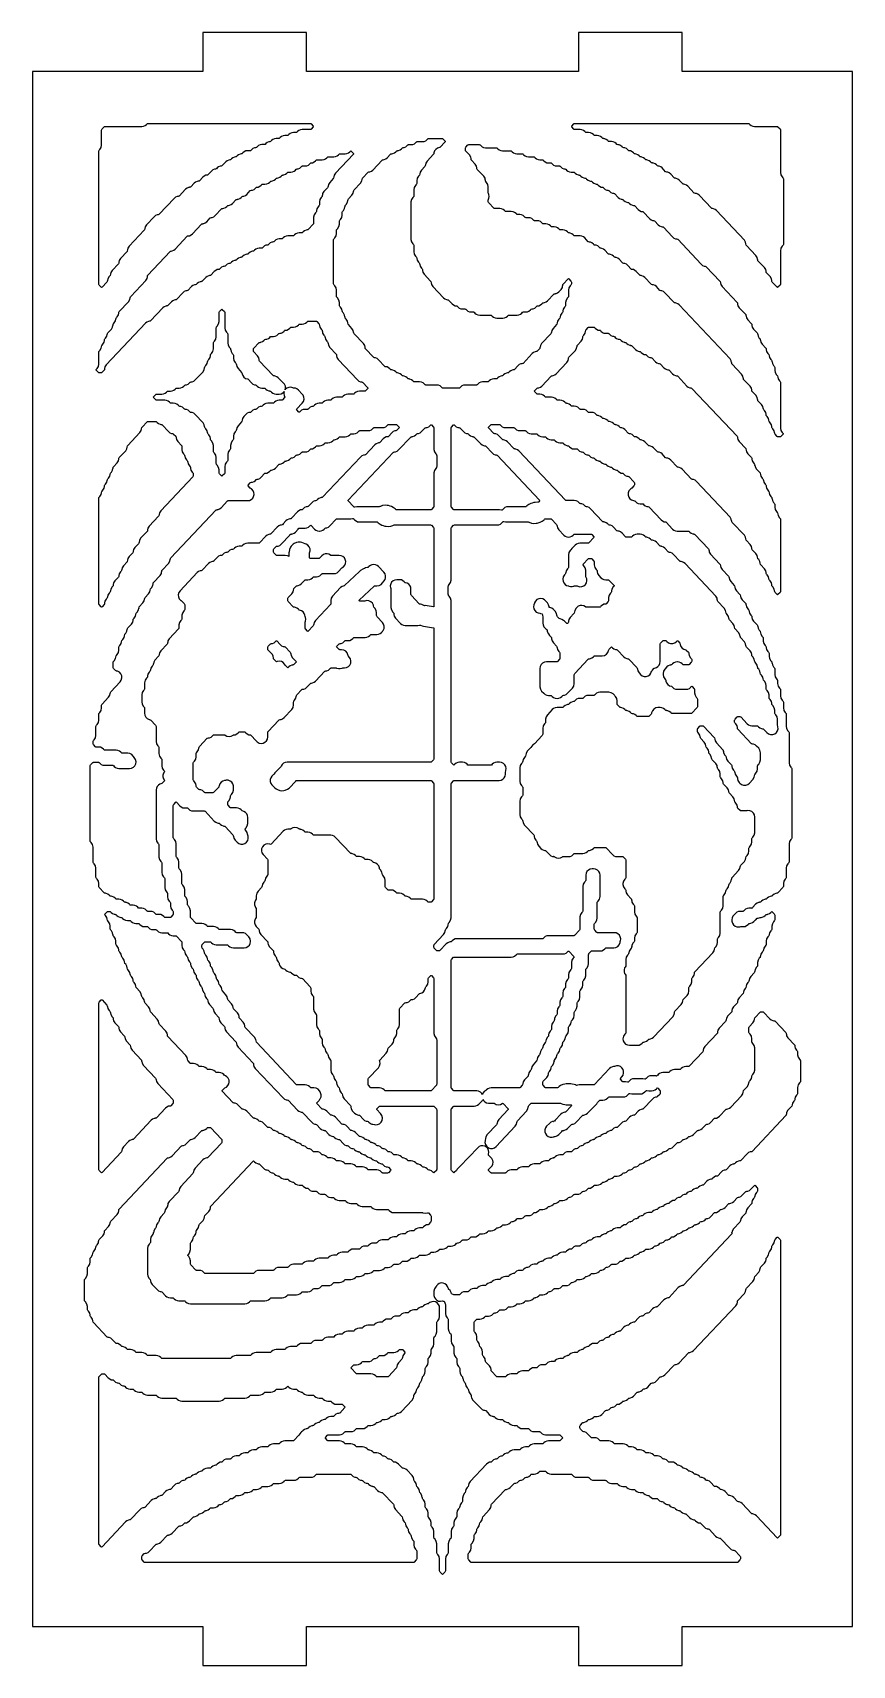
# Model space of a CAD drawing. Header units: millimetres. Extents: x 2 to 65, y 2 to 128.
import ezdxf

# ---------------------------------------------------------------- set-up
doc = ezdxf.new("R2010")
doc.units = ezdxf.units.MM
doc.layers.add('CUT', color=1, linetype='Continuous')

msp = doc.modelspace()

# ---------------------------------------------------------------- linework, layer by layer
at = {"layer": 'CUT'}
for points in [[(44.134, 2), (52.134, 2), (52.134, 5), (65.2679, 5), (65.2679, 125), (52.134, 125), (52.134, 128), (44.134, 128), (44.134, 125), (23.134, 125), (23.134, 128), (15.134, 128), (15.134, 125), (2, 125), (2, 5), (15.134, 5), (15.134, 2), (23.134, 2), (23.134, 5), (44.134, 5)], [(7.1378, 108.5211), (7.1138, 108.5589), (7.1054, 108.6029), (7.1054, 118.8394), (7.1138, 118.8835), (7.1378, 118.9213), (7.1905, 118.9772), (7.2912, 119.1356), (7.3264, 119.3199), (7.3264, 120.4831), (7.3348, 120.5271), (7.3589, 120.5649), (7.5242, 120.7404), (7.5494, 120.7608), (7.5815, 120.7652), (10.4265, 120.7652), (10.5608, 120.7836), (10.6852, 120.8373), (10.7906, 120.9224), (10.8403, 120.9752), (10.8655, 120.9956), (10.8976, 121), (23.4306, 121), (23.4628, 120.9956), (23.488, 120.9752), (23.6598, 120.7927), (23.6788, 120.7652), (23.6598, 120.7377), (23.488, 120.5552), (23.4628, 120.5348), (23.4306, 120.5304), (22.7964, 120.5304), (22.6621, 120.512), (22.5377, 120.4583), (22.4323, 120.3731), (22.3826, 120.3204), (22.3574, 120.3), (22.3253, 120.2956), (22.1332, 120.2956), (21.9989, 120.2772), (21.8745, 120.2235), (21.7691, 120.1383), (21.7194, 120.0856), (21.6942, 120.0652), (21.6621, 120.0608), (21.4699, 120.0608), (21.3357, 120.0424), (21.2113, 119.9887), (21.1059, 119.9035), (21.0562, 119.8508), (21.031, 119.8304), (20.9989, 119.826), (20.8067, 119.826), (20.6725, 119.8076), (20.5481, 119.7539), (20.4427, 119.6687), (20.393, 119.616), (20.3678, 119.5956), (20.3019, 119.5866), (20.3024, 119.5827), (20.2303, 119.5728), (20.1059, 119.5191), (20.0005, 119.4339), (19.9509, 119.3812), (19.9256, 119.3608), (19.8935, 119.3564), (19.7014, 119.3564), (19.5671, 119.338), (19.4427, 119.2843), (19.3373, 119.1991), (19.2876, 119.1464), (19.2624, 119.126), (19.1966, 119.117), (19.1971, 119.1131), (19.125, 119.1032), (19.0006, 119.0495), (18.8952, 118.9643), (18.8455, 118.9116), (18.8203, 118.8912), (18.7881, 118.8868), (18.596, 118.8868), (18.4618, 118.8684), (18.3374, 118.8147), (18.232, 118.7295), (18.1823, 118.6768), (18.1571, 118.6564), (18.0912, 118.6474), (18.0917, 118.6435), (18.0196, 118.6336), (17.8952, 118.5799), (17.7898, 118.4947), (17.7401, 118.442), (17.7149, 118.4216), (17.6491, 118.4126), (17.6496, 118.4087), (17.5775, 118.3988), (17.4531, 118.3451), (17.3477, 118.2599), (17.298, 118.2072), (17.2728, 118.1868), (17.2069, 118.1778), (17.2074, 118.1739), (17.1353, 118.164), (17.0109, 118.1103), (16.9055, 118.0251), (16.6348, 117.7376), (16.6095, 117.7172), (16.5437, 117.7082), (16.5442, 117.7043), (16.4721, 117.6944), (16.3477, 117.6407), (16.2423, 117.5555), (16.1926, 117.5028), (16.1674, 117.4824), (16.1016, 117.4734), (16.1021, 117.4695), (16.03, 117.4596), (15.9056, 117.4059), (15.8002, 117.3207), (15.5294, 117.0332), (15.5042, 117.0128), (15.4383, 117.0038), (15.4389, 116.9999), (15.3667, 116.99), (15.2424, 116.9363), (15.137, 116.8511), (14.8662, 116.5636), (14.841, 116.5432), (14.7751, 116.5342), (14.7757, 116.5303), (14.7035, 116.5204), (14.5791, 116.4667), (14.4737, 116.3815), (14.203, 116.094), (14.1778, 116.0736), (14.1119, 116.0646), (14.1124, 116.0607), (14.0403, 116.0508), (13.9159, 115.9971), (13.8105, 115.9119), (13.3187, 115.3896), (13.2935, 115.3692), (13.2276, 115.3602), (13.2282, 115.3563), (13.156, 115.3464), (13.0316, 115.2927), (12.9262, 115.2075), (11.7712, 113.9808), (11.746, 113.9604), (11.6801, 113.9514), (11.6806, 113.9475), (11.6085, 113.9376), (11.4841, 113.8839), (11.3787, 113.7987), (10.7785, 113.1612), (10.6777, 113.0028), (10.6534, 112.8754), (10.6514, 112.8758), (10.6341, 112.7853), (10.6101, 112.7475), (9.452, 111.5176), (9.3513, 111.3592), (9.327, 111.2318), (9.325, 111.2322), (9.3077, 111.1417), (9.2836, 111.1039), (8.7888, 110.5784), (8.6881, 110.42), (8.6638, 110.2926), (8.6617, 110.293), (8.6445, 110.2025), (8.6204, 110.1647), (8.1256, 109.6392), (8.0249, 109.4808), (8.0005, 109.3534), (7.9985, 109.3538), (7.9812, 109.2633), (7.9572, 109.2255), (7.9045, 109.1696), (7.8038, 109.0112), (7.7795, 108.8838), (7.7775, 108.8842), (7.7602, 108.7937), (7.7361, 108.7559), (7.3544, 108.3505), (7.3264, 108.3291), (7.2984, 108.3505)], [(43.7799, 120.9752), (43.8052, 120.9956), (43.8373, 121), (57.2546, 121), (57.2868, 120.9956), (57.312, 120.9752), (57.3617, 120.9224), (57.4671, 120.8373), (57.5915, 120.7836), (57.7257, 120.7652), (59.4653, 120.7652), (59.4975, 120.7608), (59.5227, 120.7404), (59.688, 120.5649), (59.712, 120.5271), (59.7204, 120.4831), (59.7204, 117.2067), (59.7557, 117.0224), (59.8564, 116.864), (59.9091, 116.8081), (59.9331, 116.7702), (59.9415, 116.7262), (59.9415, 111.6553), (59.9331, 111.6113), (59.9091, 111.5735), (59.8564, 111.5176), (59.7557, 111.3592), (59.7204, 111.1748), (59.7204, 108.6029), (59.712, 108.5589), (59.688, 108.5211), (59.5274, 108.3505), (59.4994, 108.3291), (59.4714, 108.3505), (59.0897, 108.7559), (59.0656, 108.7937), (59.0483, 108.8842), (59.0463, 108.8838), (59.022, 109.0112), (58.9213, 109.1696), (58.6475, 109.4603), (58.6235, 109.4981), (58.6062, 109.5886), (58.6042, 109.5882), (58.5799, 109.7156), (58.4791, 109.874), (57.9843, 110.3995), (57.9603, 110.4373), (57.943, 110.5278), (57.941, 110.5274), (57.9166, 110.6548), (57.8159, 110.8132), (57.1, 111.5735), (57.076, 111.6113), (57.0587, 111.7018), (57.0567, 111.7014), (57.0324, 111.8288), (56.9316, 111.9872), (54.7839, 114.2683), (54.6785, 114.3535), (54.5541, 114.4072), (54.4819, 114.4171), (54.4825, 114.421), (54.4166, 114.43), (54.3914, 114.4504), (53.4574, 115.4423), (53.352, 115.5275), (53.2276, 115.5812), (53.1555, 115.5911), (53.156, 115.595), (53.0902, 115.604), (53.065, 115.6244), (52.5731, 116.1467), (52.4677, 116.2319), (52.3433, 116.2856), (52.2712, 116.2955), (52.2718, 116.2994), (52.2059, 116.3084), (52.1807, 116.3288), (51.9099, 116.6163), (51.8045, 116.7015), (51.6801, 116.7552), (51.608, 116.7651), (51.6085, 116.769), (51.5427, 116.778), (51.5175, 116.7984), (51.2467, 117.0859), (51.1413, 117.1711), (51.0169, 117.2248), (50.9448, 117.2347), (50.9453, 117.2386), (50.8795, 117.2476), (50.8542, 117.268), (50.5835, 117.5555), (50.4781, 117.6407), (50.3537, 117.6944), (50.2816, 117.7043), (50.2821, 117.7082), (50.2163, 117.7172), (50.191, 117.7376), (50.1413, 117.7903), (50.0359, 117.8755), (49.9116, 117.9292), (49.8394, 117.9391), (49.84, 117.943), (49.7741, 117.952), (49.7489, 117.9724), (49.6992, 118.0251), (49.5938, 118.1103), (49.4694, 118.164), (49.3973, 118.1739), (49.3978, 118.1778), (49.332, 118.1868), (49.3067, 118.2072), (49.2571, 118.2599), (49.1517, 118.3451), (49.0273, 118.3988), (48.9551, 118.4087), (48.9557, 118.4126), (48.8898, 118.4216), (48.8646, 118.442), (48.8149, 118.4947), (48.7095, 118.5799), (48.5851, 118.6336), (48.513, 118.6435), (48.5135, 118.6474), (48.4477, 118.6564), (48.4225, 118.6768), (48.3728, 118.7295), (48.2674, 118.8147), (48.143, 118.8684), (48.0709, 118.8783), (48.0714, 118.8822), (48.0055, 118.8912), (47.9803, 118.9116), (47.9306, 118.9643), (47.8252, 119.0495), (47.7008, 119.1032), (47.6287, 119.1131), (47.6292, 119.117), (47.5634, 119.126), (47.5382, 119.1464), (47.4885, 119.1991), (47.3831, 119.2843), (47.2587, 119.338), (47.1866, 119.3479), (47.1871, 119.3518), (47.1213, 119.3608), (47.096, 119.3812), (47.0463, 119.4339), (46.9409, 119.5191), (46.8166, 119.5728), (46.6823, 119.5912), (46.4902, 119.5912), (46.458, 119.5956), (46.4328, 119.616), (46.3831, 119.6687), (46.2777, 119.7539), (46.1533, 119.8076), (46.0812, 119.8175), (46.0817, 119.8214), (46.0159, 119.8304), (45.9907, 119.8508), (45.941, 119.9035), (45.8356, 119.9887), (45.7112, 120.0424), (45.5769, 120.0608), (45.3848, 120.0608), (45.3527, 120.0652), (45.3275, 120.0856), (45.2778, 120.1383), (45.1724, 120.2235), (45.048, 120.2772), (44.9137, 120.2956), (44.7216, 120.2956), (44.6895, 120.3), (44.6642, 120.3204), (44.6145, 120.3731), (44.5092, 120.4583), (44.3848, 120.512), (44.2505, 120.5304), (43.8373, 120.5304), (43.8052, 120.5348), (43.7799, 120.5552), (43.6081, 120.7377), (43.5891, 120.7652), (43.6081, 120.7927)], [(25.7605, 106.8216), (25.7078, 106.8775), (25.6838, 106.9153), (25.6754, 106.9593), (25.6754, 107.1832), (25.6402, 107.3676), (25.5394, 107.526), (25.4868, 107.5819), (25.4627, 107.6197), (25.4543, 107.6637), (25.4543, 108.1224), (25.4191, 108.3068), (25.3184, 108.4652), (25.2657, 108.5211), (25.2417, 108.5589), (25.2332, 108.6029), (25.2332, 112.0302), (25.2417, 112.0742), (25.2657, 112.112), (25.3184, 112.168), (25.4191, 112.3263), (25.4543, 112.5107), (25.4543, 112.7346), (25.4627, 112.7786), (25.4868, 112.8164), (25.5394, 112.8724), (25.6402, 113.0307), (25.6754, 113.2151), (25.6754, 113.439), (25.6838, 113.483), (25.7078, 113.5208), (25.7605, 113.5768), (25.8612, 113.7352), (25.8965, 113.9195), (25.8965, 114.1434), (25.9049, 114.1874), (25.9289, 114.2252), (25.9816, 114.2812), (26.0823, 114.4396), (26.1066, 114.5669), (26.1086, 114.5665), (26.1259, 114.657), (26.15, 114.6948), (26.2026, 114.7508), (26.3034, 114.9092), (26.3277, 115.0365), (26.3297, 115.0361), (26.347, 115.1266), (26.3711, 115.1645), (26.6448, 115.4552), (26.7455, 115.6136), (26.7699, 115.7409), (26.7719, 115.7405), (26.7892, 115.831), (26.8132, 115.8689), (27.308, 116.3944), (27.4087, 116.5528), (27.4331, 116.6801), (27.4351, 116.6797), (27.4524, 116.7702), (27.4764, 116.8081), (27.8628, 117.2184), (27.888, 117.2388), (27.9539, 117.2478), (27.9533, 117.2517), (28.0254, 117.2615), (28.1498, 117.3153), (28.2552, 117.4004), (28.9681, 118.1576), (28.9934, 118.178), (29.0592, 118.187), (29.0587, 118.1909), (29.1308, 118.2008), (29.2552, 118.2545), (29.3606, 118.3396), (29.6314, 118.6272), (29.6566, 118.6476), (29.7224, 118.6566), (29.7219, 118.6605), (29.794, 118.6704), (29.9184, 118.7241), (30.0238, 118.8092), (30.0735, 118.862), (30.0987, 118.8824), (30.1646, 118.8914), (30.164, 118.8953), (30.2362, 118.9052), (30.3606, 118.9589), (30.466, 119.044), (30.5156, 119.0968), (30.5409, 119.1172), (30.6067, 119.1262), (30.6062, 119.1301), (30.6783, 119.14), (30.8027, 119.1937), (30.9081, 119.2788), (30.9578, 119.3316), (30.983, 119.352), (31.0151, 119.3564), (31.2073, 119.3564), (31.3415, 119.3748), (31.4659, 119.4285), (31.5713, 119.5136), (31.621, 119.5664), (31.6462, 119.5868), (31.6784, 119.5912), (32.0916, 119.5912), (32.2258, 119.6096), (32.3502, 119.6633), (32.4556, 119.7484), (32.5053, 119.8012), (32.5305, 119.8216), (32.5626, 119.826), (33.5999, 119.826), (33.6321, 119.8216), (33.6573, 119.8012), (33.8291, 119.6187), (33.8481, 119.5912), (33.8291, 119.5636), (33.4362, 119.1464), (33.411, 119.126), (33.3986, 119.1243), (33.25, 119.0797), (33.1223, 118.9917), (33.0276, 118.8688), (32.9752, 118.7228), (32.9623, 118.6553), (32.9383, 118.6175), (32.4435, 118.092), (32.3428, 117.9336), (32.3184, 117.8063), (32.3164, 117.8066), (32.2991, 117.7161), (32.2751, 117.6783), (32.0014, 117.3876), (31.9006, 117.2292), (31.8763, 117.1019), (31.8743, 117.1022), (31.857, 117.0117), (31.8329, 116.9739), (31.7803, 116.918), (31.6796, 116.7596), (31.6443, 116.5752), (31.6443, 116.3513), (31.6359, 116.3073), (31.6119, 116.2695), (31.5592, 116.2136), (31.4585, 116.0552), (31.4233, 115.8708), (31.4233, 115.4121), (31.4148, 115.3681), (31.3908, 115.3303), (31.3381, 115.2744), (31.2374, 115.116), (31.2022, 114.9316), (31.2022, 112.0411), (31.2374, 111.8567), (31.3381, 111.6984), (31.3908, 111.6424), (31.4148, 111.6046), (31.4233, 111.5606), (31.4233, 111.1019), (31.4585, 110.9175), (31.5592, 110.7592), (31.6119, 110.7032), (31.6359, 110.6654), (31.6532, 110.5749), (31.6552, 110.5753), (31.6796, 110.4479), (31.7803, 110.2896), (31.8329, 110.2336), (31.857, 110.1958), (31.8743, 110.1053), (31.8763, 110.1057), (31.9006, 109.9783), (32.0014, 109.82), (32.054, 109.764), (32.0781, 109.7262), (32.0954, 109.6357), (32.0974, 109.6361), (32.1217, 109.5087), (32.2224, 109.3504), (32.7172, 108.8248), (32.7413, 108.787), (32.7586, 108.6965), (32.7606, 108.6969), (32.7849, 108.5695), (32.8857, 108.4111), (33.707, 107.5388), (33.8124, 107.4536), (33.9368, 107.3999), (34.0089, 107.39), (34.0084, 107.3862), (34.0742, 107.3772), (34.0994, 107.3568), (34.3702, 107.0692), (34.4756, 106.984), (34.6, 106.9303), (34.6721, 106.9204), (34.6716, 106.9166), (34.7374, 106.9076), (34.7627, 106.8872), (34.8124, 106.8344), (34.9177, 106.7492), (35.0421, 106.6955), (35.1764, 106.6771), (35.3685, 106.6771), (35.4007, 106.6728), (35.4259, 106.6524), (35.4756, 106.5996), (35.581, 106.5144), (35.7054, 106.4607), (35.8396, 106.4423), (36.0317, 106.4423), (36.0639, 106.438), (36.0891, 106.4176), (36.1388, 106.3648), (36.2442, 106.2796), (36.3686, 106.2259), (36.5028, 106.2075), (37.3582, 106.2075), (37.3903, 106.2032), (37.4155, 106.1828), (37.4652, 106.13), (37.5706, 106.0448), (37.695, 105.9911), (37.8292, 105.9727), (38.2816, 105.9727), (38.4158, 105.9911), (38.5402, 106.0448), (38.6456, 106.13), (38.6953, 106.1828), (38.7205, 106.2032), (38.7527, 106.2075), (39.3869, 106.2075), (39.5212, 106.2259), (39.6456, 106.2796), (39.751, 106.3648), (39.8007, 106.4176), (39.8259, 106.438), (39.858, 106.4423), (40.0501, 106.4423), (40.1844, 106.4607), (40.3088, 106.5144), (40.4142, 106.5996), (40.4639, 106.6524), (40.4891, 106.6728), (40.555, 106.6818), (40.5544, 106.6856), (40.6265, 106.6955), (40.7509, 106.7492), (40.8563, 106.8344), (40.906, 106.8872), (40.9312, 106.9076), (40.9971, 106.9166), (40.9966, 106.9204), (41.0687, 106.9303), (41.1931, 106.984), (41.2985, 107.0692), (41.3482, 107.122), (41.3734, 107.1424), (41.4392, 107.1514), (41.4387, 107.1552), (41.5108, 107.1651), (41.6352, 107.2188), (41.7406, 107.304), (42.2324, 107.8264), (42.2577, 107.8468), (42.3235, 107.8558), (42.323, 107.8596), (42.3951, 107.8695), (42.5195, 107.9232), (42.6249, 108.0084), (42.783, 108.1763), (42.8838, 108.3347), (42.9081, 108.4621), (42.9101, 108.4617), (42.9274, 108.5522), (42.9514, 108.59), (43.3331, 108.9954), (43.3611, 109.0168), (43.3891, 108.9954), (43.5497, 108.8248), (43.5738, 108.787), (43.5822, 108.743), (43.5822, 108.6029), (43.5738, 108.5589), (43.5497, 108.5211), (43.4971, 108.4652), (43.3964, 108.3068), (43.3611, 108.1224), (43.3611, 107.6637), (43.3527, 107.6197), (43.3287, 107.5819), (43.276, 107.526), (43.1753, 107.3676), (43.1401, 107.1832), (43.1401, 106.9593), (43.1317, 106.9153), (43.1076, 106.8775), (43.055, 106.8216), (42.9542, 106.6632), (42.9299, 106.5358), (42.9279, 106.5362), (42.9106, 106.4457), (42.8865, 106.4079), (42.8339, 106.352), (42.7332, 106.1936), (42.7088, 106.0662), (42.7068, 106.0666), (42.6895, 105.9761), (42.6655, 105.9383), (42.6128, 105.8824), (42.5121, 105.724), (42.4877, 105.5966), (42.4857, 105.597), (42.4684, 105.5065), (42.4444, 105.4687), (42.1707, 105.178), (42.0699, 105.0196), (42.0456, 104.8922), (42.0436, 104.8926), (42.0263, 104.8021), (42.0022, 104.7643), (41.2864, 104.0039), (41.1856, 103.8456), (41.1613, 103.7182), (41.1593, 103.7186), (41.142, 103.6281), (41.118, 103.5903), (40.9527, 103.4147), (40.9274, 103.3943), (40.8616, 103.3853), (40.8621, 103.3814), (40.79, 103.3716), (40.6656, 103.3178), (40.5602, 103.2327), (39.8473, 102.4755), (39.8221, 102.4551), (39.7562, 102.4461), (39.7568, 102.4422), (39.6846, 102.4324), (39.5603, 102.3786), (39.4549, 102.2935), (39.1841, 102.0059), (39.1589, 101.9855), (39.093, 101.9765), (39.0936, 101.9726), (39.0214, 101.9628), (38.897, 101.909), (38.7916, 101.8239), (38.742, 101.7711), (38.7167, 101.7507), (38.6509, 101.7417), (38.6514, 101.7378), (38.5793, 101.728), (38.4549, 101.6742), (38.3495, 101.5891), (38.2998, 101.5363), (38.2746, 101.5159), (38.2087, 101.5069), (38.2093, 101.503), (38.1371, 101.4932), (38.0128, 101.4394), (37.9074, 101.3543), (37.8577, 101.3015), (37.8324, 101.2811), (37.8003, 101.2767), (37.6082, 101.2767), (37.4739, 101.2584), (37.3495, 101.2046), (37.2441, 101.1195), (37.1945, 101.0667), (37.1692, 101.0463), (37.1371, 101.0419), (36.7239, 101.0419), (36.5896, 101.0236), (36.4652, 100.9698), (36.3599, 100.8847), (36.3102, 100.8319), (36.2849, 100.8115), (36.2528, 100.8071), (35.3975, 100.8071), (35.2632, 100.7888), (35.1388, 100.735), (35.0334, 100.6499), (34.9837, 100.5971), (34.9585, 100.5767), (34.9264, 100.5723), (33.668, 100.5723), (33.6359, 100.5767), (33.6106, 100.5971), (33.561, 100.6499), (33.4556, 100.735), (33.3312, 100.7888), (33.1969, 100.8071), (32.3416, 100.8071), (32.3094, 100.8115), (32.2842, 100.8319), (32.2345, 100.8847), (32.1291, 100.9698), (32.0047, 101.0236), (31.8705, 101.0419), (31.4573, 101.0419), (31.4252, 101.0463), (31.3999, 101.0667), (31.3502, 101.1195), (31.2448, 101.2046), (31.1205, 101.2584), (31.0483, 101.2682), (31.0489, 101.2721), (30.983, 101.2811), (30.9578, 101.3015), (30.9081, 101.3543), (30.8027, 101.4394), (30.6783, 101.4932), (30.6062, 101.503), (30.6067, 101.5069), (30.5409, 101.5159), (30.5156, 101.5363), (30.466, 101.5891), (30.3606, 101.6742), (30.2362, 101.728), (30.164, 101.7378), (30.1646, 101.7417), (30.0987, 101.7507), (30.0735, 101.7711), (30.0238, 101.8239), (29.9184, 101.909), (29.794, 101.9628), (29.7219, 101.9726), (29.7224, 101.9765), (29.6566, 101.9855), (29.6314, 102.0059), (29.5817, 102.0587), (29.4763, 102.1438), (29.3519, 102.1976), (29.2798, 102.2074), (29.2803, 102.2113), (29.2144, 102.2203), (29.1892, 102.2407), (28.6974, 102.7631), (28.592, 102.8482), (28.4676, 102.902), (28.3955, 102.9118), (28.396, 102.9157), (28.3301, 102.9247), (28.3049, 102.9451), (27.6975, 103.5903), (27.6734, 103.6281), (27.6561, 103.7186), (27.6541, 103.7182), (27.6298, 103.8456), (27.5291, 104.0039), (26.8132, 104.7643), (26.7892, 104.8021), (26.7719, 104.8926), (26.7699, 104.8922), (26.7455, 105.0196), (26.6448, 105.178), (26.3711, 105.4687), (26.347, 105.5065), (26.3297, 105.597), (26.3277, 105.5966), (26.3034, 105.724), (26.2026, 105.8824), (26.15, 105.9383), (26.1259, 105.9761), (26.1086, 106.0666), (26.1066, 106.0662), (26.0823, 106.1936), (25.9816, 106.352), (25.9289, 106.4079), (25.9049, 106.4457), (25.8876, 106.5362), (25.8856, 106.5358), (25.8612, 106.6632)], [(6.9694, 102.0715), (7.0701, 102.2299), (7.1054, 102.4143), (7.1054, 103.3426), (7.1138, 103.3866), (7.1378, 103.4244), (7.1905, 103.4803), (7.2912, 103.6387), (7.3155, 103.7661), (7.3175, 103.7657), (7.3348, 103.8562), (7.3589, 103.894), (7.4115, 103.9499), (7.5123, 104.1083), (7.5366, 104.2357), (7.5386, 104.2353), (7.5559, 104.3258), (7.58, 104.3636), (7.6326, 104.4195), (7.7333, 104.5779), (7.7577, 104.7053), (7.7597, 104.7049), (7.777, 104.7954), (7.801, 104.8332), (8.0748, 105.1239), (8.1755, 105.2823), (8.1998, 105.4097), (8.2018, 105.4093), (8.2191, 105.4998), (8.2432, 105.5376), (8.2958, 105.5935), (8.3966, 105.7519), (8.4209, 105.8793), (8.4229, 105.8789), (8.4402, 105.9694), (8.4642, 106.0072), (8.5169, 106.0631), (8.6176, 106.2215), (8.642, 106.3489), (8.644, 106.3485), (8.6613, 106.439), (8.6853, 106.4768), (9.4012, 107.2371), (9.5019, 107.3955), (9.5263, 107.5229), (9.5283, 107.5225), (9.5456, 107.613), (9.5696, 107.6508), (10.7276, 108.8807), (10.8283, 109.0391), (10.8527, 109.1665), (10.8547, 109.1661), (10.872, 109.2566), (10.896, 109.2944), (12.6088, 111.1136), (12.6341, 111.134), (12.6999, 111.143), (12.6994, 111.1469), (12.7715, 111.1567), (12.8959, 111.2105), (13.0013, 111.2956), (13.9353, 112.2876), (13.9605, 112.308), (14.0263, 112.317), (14.0258, 112.3209), (14.0979, 112.3307), (14.2223, 112.3845), (14.3277, 112.4696), (15.0406, 113.2268), (15.0658, 113.2472), (15.1317, 113.2562), (15.1312, 113.2601), (15.2033, 113.2699), (15.3277, 113.3237), (15.4331, 113.4088), (15.7038, 113.6964), (15.7291, 113.7168), (15.7949, 113.7258), (15.7944, 113.7297), (15.8665, 113.7395), (15.9909, 113.7933), (16.0963, 113.8784), (16.5881, 114.4008), (16.6133, 114.4212), (16.6792, 114.4302), (16.6787, 114.4341), (16.7508, 114.4439), (16.8752, 114.4977), (16.9806, 114.5828), (17.0303, 114.6356), (17.0555, 114.656), (17.1213, 114.665), (17.1208, 114.6689), (17.1929, 114.6787), (17.3173, 114.7325), (17.4227, 114.8176), (17.6935, 115.1052), (17.7187, 115.1256), (17.7846, 115.1346), (17.784, 115.1385), (17.8561, 115.1483), (17.9805, 115.2021), (18.0859, 115.2872), (18.1356, 115.34), (18.1608, 115.3604), (18.2267, 115.3694), (18.2262, 115.3733), (18.2983, 115.3831), (18.4227, 115.4369), (18.5281, 115.522), (18.7988, 115.8096), (18.8241, 115.83), (18.8899, 115.839), (18.8894, 115.8429), (18.9615, 115.8527), (19.0859, 115.9065), (19.1913, 115.9916), (19.241, 116.0444), (19.2662, 116.0648), (19.3321, 116.0738), (19.3315, 116.0777), (19.4036, 116.0875), (19.528, 116.1413), (19.6334, 116.2264), (19.6831, 116.2792), (19.7083, 116.2996), (19.7405, 116.304), (19.9326, 116.304), (20.0669, 116.3223), (20.1913, 116.3761), (20.2967, 116.4612), (20.3463, 116.514), (20.3716, 116.5344), (20.4374, 116.5434), (20.4369, 116.5473), (20.509, 116.5571), (20.6334, 116.6109), (20.7388, 116.696), (20.7885, 116.7488), (20.8137, 116.7692), (20.8796, 116.7782), (20.879, 116.7821), (20.9512, 116.7919), (21.0755, 116.8457), (21.1809, 116.9308), (21.2306, 116.9836), (21.2559, 117.004), (21.3217, 117.013), (21.3212, 117.0169), (21.3933, 117.0267), (21.5177, 117.0805), (21.6231, 117.1656), (21.6728, 117.2184), (21.698, 117.2388), (21.7301, 117.2432), (21.9223, 117.2432), (22.0565, 117.2615), (22.1809, 117.3153), (22.2863, 117.4004), (22.336, 117.4532), (22.3612, 117.4736), (22.4271, 117.4826), (22.4265, 117.4865), (22.4987, 117.4963), (22.623, 117.5501), (22.7284, 117.6352), (22.7781, 117.688), (22.8034, 117.7084), (22.8355, 117.7128), (23.0276, 117.7128), (23.1619, 117.7311), (23.2863, 117.7849), (23.3917, 117.87), (23.4413, 117.9228), (23.4666, 117.9432), (23.5324, 117.9522), (23.5319, 117.9561), (23.604, 117.9659), (23.7284, 118.0197), (23.8338, 118.1048), (23.8835, 118.1576), (23.9087, 118.178), (23.9408, 118.1824), (24.3541, 118.1824), (24.4883, 118.2008), (24.6127, 118.2545), (24.7181, 118.3396), (24.7678, 118.3924), (24.793, 118.4128), (24.8251, 118.4172), (25.2383, 118.4172), (25.3726, 118.4356), (25.497, 118.4893), (25.6024, 118.5744), (25.6521, 118.6272), (25.6773, 118.6476), (25.7094, 118.652), (26.1226, 118.652), (26.2569, 118.6704), (26.3813, 118.7241), (26.4867, 118.8092), (26.5317, 118.857), (26.5597, 118.8784), (26.5877, 118.857), (26.7548, 118.6795), (26.7738, 118.652), (26.7548, 118.6244), (25.3692, 117.1528), (25.2685, 116.9944), (25.2441, 116.8671), (25.2421, 116.8674), (25.2248, 116.7769), (25.2008, 116.7391), (24.9271, 116.4484), (24.8263, 116.29), (24.802, 116.1627), (24.8, 116.163), (24.7827, 116.0725), (24.7586, 116.0347), (24.4849, 115.744), (24.3842, 115.5856), (24.3599, 115.4582), (24.3578, 115.4586), (24.3405, 115.3681), (24.3165, 115.3303), (24.2639, 115.2744), (24.1631, 115.116), (24.1279, 114.9316), (24.1279, 114.7077), (24.1195, 114.6637), (24.0954, 114.6259), (24.0428, 114.57), (23.942, 114.4116), (23.9177, 114.2842), (23.9157, 114.2846), (23.8984, 114.1941), (23.8744, 114.1563), (23.8217, 114.1004), (23.721, 113.942), (23.6857, 113.7576), (23.6857, 113.2989), (23.6773, 113.2549), (23.6533, 113.2171), (23.2669, 112.8067), (23.2417, 112.7864), (23.1759, 112.7774), (23.1764, 112.7735), (23.1043, 112.7636), (22.9799, 112.7099), (22.8745, 112.6247), (22.8248, 112.5719), (22.7996, 112.5516), (22.7674, 112.5472), (22.5753, 112.5472), (22.441, 112.5288), (22.3167, 112.4751), (22.2113, 112.3899), (22.1616, 112.3371), (22.1363, 112.3168), (22.1042, 112.3124), (21.691, 112.3124), (21.5568, 112.294), (21.4324, 112.2403), (21.327, 112.1551), (21.2773, 112.1023), (21.2521, 112.082), (21.2199, 112.0776), (21.0278, 112.0776), (20.8935, 112.0592), (20.7692, 112.0055), (20.6638, 111.9203), (20.6141, 111.8675), (20.5888, 111.8472), (20.523, 111.8382), (20.5235, 111.8343), (20.4514, 111.8244), (20.327, 111.7707), (20.2216, 111.6855), (20.1719, 111.6327), (20.1467, 111.6124), (20.0808, 111.6034), (20.0814, 111.5995), (20.0093, 111.5896), (19.8849, 111.5359), (19.7795, 111.4507), (19.7298, 111.3979), (19.7046, 111.3776), (19.6724, 111.3732), (19.4803, 111.3732), (19.346, 111.3548), (19.2216, 111.3011), (19.1163, 111.2159), (19.0666, 111.1631), (19.0413, 111.1428), (18.9755, 111.1338), (18.976, 111.1299), (18.9039, 111.12), (18.7795, 111.0663), (18.6741, 110.9811), (18.6244, 110.9283), (18.5992, 110.908), (18.5333, 110.899), (18.5339, 110.8951), (18.4618, 110.8852), (18.3374, 110.8315), (18.232, 110.7463), (18.1823, 110.6935), (18.1571, 110.6732), (18.0912, 110.6642), (18.0917, 110.6603), (18.0196, 110.6504), (17.8952, 110.5967), (17.7898, 110.5115), (17.7401, 110.4587), (17.7149, 110.4384), (17.6491, 110.4294), (17.6496, 110.4255), (17.5775, 110.4156), (17.4531, 110.3619), (17.3477, 110.2767), (17.298, 110.2239), (17.2728, 110.2036), (17.2069, 110.1946), (17.2074, 110.1907), (17.1353, 110.1808), (17.0109, 110.1271), (16.9055, 110.0419), (16.8558, 109.9891), (16.8306, 109.9688), (16.7648, 109.9597), (16.7653, 109.9559), (16.6932, 109.946), (16.5688, 109.8923), (16.4634, 109.8071), (16.4137, 109.7543), (16.3885, 109.734), (16.3226, 109.7249), (16.3232, 109.7211), (16.251, 109.7112), (16.1266, 109.6575), (16.0212, 109.5723), (15.7505, 109.2847), (15.7253, 109.2644), (15.6594, 109.2553), (15.6599, 109.2515), (15.5878, 109.2416), (15.4634, 109.1879), (15.358, 109.1027), (15.0873, 108.8151), (15.062, 108.7948), (14.9962, 108.7857), (14.9967, 108.7819), (14.9246, 108.772), (14.8002, 108.7183), (14.6948, 108.6331), (14.6451, 108.5803), (14.6199, 108.56), (14.5541, 108.5509), (14.5546, 108.5471), (14.4825, 108.5372), (14.3581, 108.4835), (14.2527, 108.3983), (13.9819, 108.1107), (13.9567, 108.0903), (13.8908, 108.0813), (13.8914, 108.0775), (13.8192, 108.0676), (13.6949, 108.0139), (13.5895, 107.9287), (13.0976, 107.4063), (13.0724, 107.3859), (13.0065, 107.3769), (13.0071, 107.3731), (12.935, 107.3632), (12.8106, 107.3095), (12.7052, 107.2243), (12.4344, 106.9367), (12.4092, 106.9163), (12.3433, 106.9073), (12.3439, 106.9035), (12.2717, 106.8936), (12.1474, 106.8399), (12.042, 106.7547), (11.108, 105.7627), (11.0828, 105.7423), (11.0169, 105.7333), (11.0174, 105.7294), (10.9453, 105.7196), (10.8209, 105.6659), (10.7155, 105.5807), (7.6835, 102.3603), (7.5827, 102.202), (7.5584, 102.0746), (7.5564, 102.075), (7.5391, 101.9845), (7.515, 101.9467), (7.3498, 101.7711), (7.3245, 101.7507), (7.2924, 101.7463), (7.1394, 101.7463), (7.1073, 101.7507), (7.082, 101.7711), (6.9102, 101.9536), (6.8912, 101.9811), (6.9102, 102.0087)], [(36.4739, 119.3564), (36.506, 119.352), (36.5312, 119.3316), (36.5809, 119.2788), (36.6863, 119.1937), (36.8107, 119.14), (36.945, 119.1216), (37.8003, 119.1216), (37.8324, 119.1172), (37.8577, 119.0968), (37.9074, 119.044), (38.0128, 118.9589), (38.1371, 118.9052), (38.2714, 118.8868), (38.9057, 118.8868), (38.9378, 118.8824), (38.963, 118.862), (39.0127, 118.8092), (39.1181, 118.7241), (39.2425, 118.6704), (39.3768, 118.652), (39.79, 118.652), (39.8221, 118.6476), (39.8473, 118.6272), (39.897, 118.5744), (40.0024, 118.4893), (40.1268, 118.4356), (40.261, 118.4172), (40.6742, 118.4172), (40.7064, 118.4128), (40.7316, 118.3924), (40.7813, 118.3396), (40.8867, 118.2545), (41.0111, 118.2008), (41.1453, 118.1824), (41.3375, 118.1824), (41.3696, 118.178), (41.3948, 118.1576), (41.4445, 118.1048), (41.5499, 118.0197), (41.6743, 117.9659), (41.8085, 117.9476), (42.0007, 117.9476), (42.0328, 117.9432), (42.058, 117.9228), (42.1077, 117.87), (42.2131, 117.7849), (42.3375, 117.7311), (42.4718, 117.7128), (42.6639, 117.7128), (42.696, 117.7084), (42.7212, 117.688), (42.7709, 117.6352), (42.8763, 117.5501), (43.0007, 117.4963), (43.0728, 117.4865), (43.0723, 117.4826), (43.1382, 117.4736), (43.1634, 117.4532), (43.2131, 117.4004), (43.3185, 117.3153), (43.4429, 117.2615), (43.5771, 117.2432), (43.7692, 117.2432), (43.8014, 117.2388), (43.8266, 117.2184), (43.8763, 117.1656), (43.9817, 117.0805), (44.1061, 117.0267), (44.1782, 117.0169), (44.1777, 117.013), (44.2435, 117.004), (44.2687, 116.9836), (44.3184, 116.9308), (44.4238, 116.8457), (44.5482, 116.7919), (44.6203, 116.7821), (44.6198, 116.7782), (44.6857, 116.7692), (44.7109, 116.7488), (44.7606, 116.696), (44.866, 116.6109), (44.9904, 116.5571), (45.0625, 116.5473), (45.062, 116.5434), (45.1278, 116.5344), (45.153, 116.514), (45.2027, 116.4612), (45.3081, 116.3761), (45.4325, 116.3223), (45.5046, 116.3125), (45.5041, 116.3086), (45.57, 116.2996), (45.5952, 116.2792), (45.6449, 116.2264), (45.7503, 116.1413), (45.8747, 116.0875), (45.9468, 116.0777), (45.9462, 116.0738), (46.0121, 116.0648), (46.0373, 116.0444), (46.087, 115.9916), (46.1924, 115.9065), (46.3168, 115.8527), (46.3889, 115.8429), (46.3884, 115.839), (46.4542, 115.83), (46.4795, 115.8096), (46.5292, 115.7568), (46.6346, 115.6717), (46.7589, 115.6179), (46.8311, 115.6081), (46.8305, 115.6042), (46.8964, 115.5952), (46.9216, 115.5748), (47.1924, 115.2872), (47.2978, 115.2021), (47.4222, 115.1483), (47.4943, 115.1385), (47.4937, 115.1346), (47.5596, 115.1256), (47.5848, 115.1052), (47.6345, 115.0524), (47.7399, 114.9673), (47.8643, 114.9135), (47.9364, 114.9037), (47.9359, 114.8998), (48.0017, 114.8908), (48.027, 114.8704), (48.0767, 114.8176), (48.1821, 114.7325), (48.3064, 114.6787), (48.3786, 114.6689), (48.378, 114.665), (48.4439, 114.656), (48.4691, 114.6356), (48.7399, 114.348), (48.8453, 114.2629), (48.9697, 114.2091), (49.0418, 114.1993), (49.0413, 114.1954), (49.1071, 114.1864), (49.1323, 114.166), (49.6242, 113.6436), (49.7296, 113.5585), (49.8539, 113.5047), (49.9261, 113.4949), (49.9255, 113.491), (49.9914, 113.482), (50.0166, 113.4616), (50.2874, 113.174), (50.3928, 113.0889), (50.5172, 113.0351), (50.5893, 113.0253), (50.5888, 113.0214), (50.6546, 113.0124), (50.6798, 112.992), (51.3927, 112.2348), (51.4981, 112.1497), (51.6225, 112.0959), (51.6946, 112.0861), (51.6941, 112.0822), (51.76, 112.0732), (51.7852, 112.0528), (53.6035, 110.1216), (53.7088, 110.0365), (53.8332, 109.9827), (53.9054, 109.9729), (53.9048, 109.969), (53.9707, 109.96), (53.9959, 109.9396), (55.0455, 108.8248), (55.0695, 108.787), (55.0868, 108.6965), (55.0888, 108.6969), (55.1132, 108.5695), (55.2139, 108.4111), (56.3719, 107.1812), (56.396, 107.1434), (56.4133, 107.0529), (56.4153, 107.0533), (56.4396, 106.9259), (56.5403, 106.7675), (57.0351, 106.242), (57.0592, 106.2042), (57.0765, 106.1137), (57.0785, 106.1141), (57.1028, 105.9867), (57.2035, 105.8283), (57.4773, 105.5376), (57.5013, 105.4998), (57.5186, 105.4093), (57.5206, 105.4097), (57.545, 105.2823), (57.6457, 105.1239), (57.9194, 104.8332), (57.9435, 104.7954), (57.9608, 104.7049), (57.9628, 104.7053), (57.9871, 104.5779), (58.0878, 104.4195), (58.1405, 104.3636), (58.1645, 104.3258), (58.1818, 104.2353), (58.1838, 104.2357), (58.2082, 104.1083), (58.3089, 103.9499), (58.5826, 103.6592), (58.6067, 103.6214), (58.624, 103.5309), (58.626, 103.5313), (58.6503, 103.4039), (58.7511, 103.2455), (58.8037, 103.1896), (58.8277, 103.1518), (58.845, 103.0613), (58.8471, 103.0617), (58.8714, 102.9343), (58.9721, 102.7759), (59.0248, 102.72), (59.0488, 102.6822), (59.0661, 102.5917), (59.0681, 102.5921), (59.0925, 102.4647), (59.1932, 102.3063), (59.2458, 102.2504), (59.2699, 102.2126), (59.2783, 102.1686), (59.2783, 101.9447), (59.3135, 101.7603), (59.4143, 101.6019), (59.4669, 101.546), (59.491, 101.5082), (59.5083, 101.4177), (59.5103, 101.4181), (59.5346, 101.2907), (59.6353, 101.1323), (59.688, 101.0764), (59.712, 101.0386), (59.7204, 100.9946), (59.7204, 97.4835), (59.7557, 97.2991), (59.8564, 97.1407), (59.9156, 97.0779), (59.9346, 97.0503), (59.9156, 97.0228), (59.7438, 96.8403), (59.7185, 96.8199), (59.6864, 96.8155), (59.5334, 96.8155), (59.5013, 96.8199), (59.476, 96.8403), (59.3108, 97.0158), (59.2867, 97.0537), (59.2694, 97.1442), (59.2674, 97.1438), (59.2431, 97.2711), (59.1423, 97.4295), (59.0897, 97.4854), (59.0656, 97.5233), (59.0483, 97.6138), (59.0463, 97.6134), (59.022, 97.7407), (58.9213, 97.8991), (58.8686, 97.955), (58.8446, 97.9929), (58.8273, 98.0834), (58.8253, 98.083), (58.8009, 98.2103), (58.7002, 98.3687), (58.6475, 98.4246), (58.6235, 98.4625), (58.6062, 98.553), (58.6042, 98.5526), (58.5799, 98.6799), (58.4791, 98.8383), (58.4265, 98.8942), (58.4024, 98.9321), (58.3851, 99.0226), (58.3831, 99.0222), (58.3588, 99.1495), (58.2581, 99.3079), (57.9843, 99.5987), (57.9603, 99.6365), (57.943, 99.727), (57.941, 99.7266), (57.9166, 99.8539), (57.8159, 100.0123), (57.5422, 100.3031), (57.5181, 100.3409), (57.5008, 100.4314), (57.4988, 100.431), (57.4745, 100.5584), (57.3738, 100.7167), (56.879, 101.2423), (56.8549, 101.2801), (56.8376, 101.3706), (56.8356, 101.3702), (56.8113, 101.4976), (56.7105, 101.6559), (55.9947, 102.4163), (55.9706, 102.4541), (55.9533, 102.5446), (55.9513, 102.5442), (55.927, 102.6716), (55.8263, 102.8299), (51.9099, 106.9895), (51.8045, 107.0747), (51.6801, 107.1284), (51.608, 107.1383), (51.6085, 107.1421), (51.5427, 107.1511), (51.5175, 107.1715), (50.8046, 107.9287), (50.6992, 108.0139), (50.5748, 108.0676), (50.5026, 108.0775), (50.5032, 108.0813), (50.4373, 108.0903), (50.4121, 108.1107), (50.1413, 108.3983), (50.0359, 108.4835), (49.9116, 108.5372), (49.8394, 108.5471), (49.84, 108.5509), (49.7741, 108.56), (49.7489, 108.5803), (49.2571, 109.1027), (49.1517, 109.1879), (49.0273, 109.2416), (48.9551, 109.2515), (48.9557, 109.2553), (48.8898, 109.2644), (48.8646, 109.2847), (48.5938, 109.5723), (48.4884, 109.6575), (48.3641, 109.7112), (48.2919, 109.7211), (48.2925, 109.7249), (48.2266, 109.734), (48.2014, 109.7543), (47.9306, 110.0419), (47.8252, 110.1271), (47.7008, 110.1808), (47.6287, 110.1907), (47.6292, 110.1946), (47.5634, 110.2036), (47.5382, 110.2239), (47.2674, 110.5115), (47.162, 110.5967), (47.0376, 110.6504), (46.9655, 110.6603), (46.966, 110.6642), (46.9002, 110.6732), (46.875, 110.6935), (46.8253, 110.7463), (46.7199, 110.8315), (46.5955, 110.8852), (46.5234, 110.8951), (46.5239, 110.899), (46.458, 110.908), (46.4328, 110.9283), (46.1621, 111.2159), (46.0567, 111.3011), (45.9323, 111.3548), (45.8601, 111.3647), (45.8607, 111.3686), (45.7948, 111.3776), (45.7696, 111.3979), (45.7199, 111.4507), (45.6145, 111.5359), (45.4901, 111.5896), (45.418, 111.5995), (45.4185, 111.6034), (45.3527, 111.6124), (45.3275, 111.6327), (45.2778, 111.6855), (45.1724, 111.7707), (45.048, 111.8244), (44.9759, 111.8343), (44.9764, 111.8382), (44.9105, 111.8472), (44.8853, 111.8675), (44.6145, 112.1551), (44.5092, 112.2403), (44.3848, 112.294), (44.2505, 112.3124), (43.8373, 112.3124), (43.8052, 112.3168), (43.7799, 112.3371), (43.7303, 112.3899), (43.6249, 112.4751), (43.5005, 112.5288), (43.4284, 112.5387), (43.4289, 112.5426), (43.363, 112.5516), (43.3378, 112.5719), (43.2881, 112.6247), (43.1827, 112.7099), (43.0583, 112.7636), (42.9241, 112.782), (42.732, 112.782), (42.6998, 112.7864), (42.6746, 112.8067), (42.6249, 112.8595), (42.5195, 112.9447), (42.3951, 112.9984), (42.2609, 113.0168), (42.0687, 113.0168), (42.0366, 113.0212), (42.0114, 113.0415), (41.9617, 113.0943), (41.8563, 113.1795), (41.7319, 113.2332), (41.5977, 113.2516), (41.4055, 113.2516), (41.3734, 113.256), (41.3482, 113.2763), (41.2985, 113.3291), (41.1931, 113.4143), (41.0687, 113.468), (40.9344, 113.4864), (40.7423, 113.4864), (40.7102, 113.4908), (40.6849, 113.5112), (40.6353, 113.5639), (40.5299, 113.6491), (40.4055, 113.7028), (40.2712, 113.7212), (40.0791, 113.7212), (40.047, 113.7256), (40.0217, 113.746), (39.972, 113.7987), (39.8666, 113.8839), (39.7423, 113.9376), (39.608, 113.956), (39.4159, 113.956), (39.3837, 113.9604), (39.3585, 113.9808), (39.3088, 114.0335), (39.2034, 114.1187), (39.079, 114.1724), (38.9448, 114.1908), (38.5316, 114.1908), (38.4995, 114.1952), (38.4742, 114.2156), (38.4245, 114.2683), (38.3191, 114.3535), (38.1948, 114.4072), (38.0605, 114.4256), (37.6473, 114.4256), (37.6152, 114.43), (37.5899, 114.4504), (37.2036, 114.8607), (37.1795, 114.8985), (37.1711, 114.9425), (37.1711, 115.0826), (37.1836, 115.1479), (37.2185, 115.225), (37.2384, 115.3648), (37.2185, 115.5045), (37.1836, 115.5817), (37.1711, 115.6469), (37.1711, 116.1056), (37.1359, 116.29), (37.0352, 116.4484), (36.9825, 116.5043), (36.9585, 116.5421), (36.9412, 116.6326), (36.9392, 116.6323), (36.9148, 116.7596), (36.8141, 116.918), (36.3193, 117.4435), (36.2952, 117.4813), (36.2779, 117.5718), (36.2759, 117.5715), (36.2516, 117.6988), (36.1509, 117.8572), (35.8771, 118.1479), (35.8531, 118.1857), (35.8358, 118.2762), (35.8338, 118.2759), (35.8095, 118.4032), (35.7087, 118.5616), (35.435, 118.8523), (35.411, 118.8901), (35.4025, 118.9341), (35.4025, 119.0742), (35.411, 119.1183), (35.435, 119.1561), (35.6003, 119.3316), (35.6255, 119.352), (35.6577, 119.3564)], [(11.5035, 100.0779), (11.5287, 100.0983), (11.5608, 100.1027), (11.974, 100.1027), (12.1083, 100.1211), (12.2327, 100.1748), (12.3381, 100.26), (12.3878, 100.3127), (12.413, 100.3331), (12.4451, 100.3375), (12.6372, 100.3375), (12.7715, 100.3559), (12.8959, 100.4096), (13.0013, 100.4948), (13.051, 100.5475), (13.0762, 100.5679), (13.1083, 100.5723), (13.3005, 100.5723), (13.4347, 100.5907), (13.5591, 100.6444), (13.6645, 100.7296), (13.7142, 100.7824), (13.7394, 100.8027), (13.8053, 100.8117), (13.8047, 100.8156), (13.8769, 100.8255), (14.0012, 100.8792), (14.1066, 100.9644), (14.1563, 101.0172), (14.1816, 101.0375), (14.2474, 101.0465), (14.2469, 101.0504), (14.319, 101.0603), (14.4434, 101.114), (14.5488, 101.1992), (15.1491, 101.8367), (15.2498, 101.9951), (15.2741, 102.1225), (15.2761, 102.1221), (15.2934, 102.2126), (15.3175, 102.2504), (15.3701, 102.3063), (15.4709, 102.4647), (15.4952, 102.5921), (15.4972, 102.5917), (15.5145, 102.6822), (15.5385, 102.72), (15.5912, 102.7759), (15.6919, 102.9343), (15.7163, 103.0617), (15.7183, 103.0613), (15.7356, 103.1518), (15.7596, 103.1896), (15.8123, 103.2455), (15.913, 103.4039), (15.9482, 103.5883), (15.9482, 104.047), (15.9566, 104.091), (15.9807, 104.1288), (16.0333, 104.1847), (16.1341, 104.3431), (16.1693, 104.5275), (16.1693, 105.221), (16.1777, 105.265), (16.2018, 105.3028), (16.2544, 105.3587), (16.3551, 105.5171), (16.3904, 105.7015), (16.3904, 106.395), (16.3988, 106.439), (16.4228, 106.4768), (16.5834, 106.6474), (16.6114, 106.6688), (16.6395, 106.6474), (16.8001, 106.4768), (16.8241, 106.439), (16.8325, 106.395), (16.8325, 105.2319), (16.8678, 105.0475), (16.9685, 104.8891), (17.0211, 104.8332), (17.0452, 104.7954), (17.0536, 104.7514), (17.0536, 104.0579), (17.0888, 103.8735), (17.1896, 103.7151), (17.2422, 103.6592), (17.2663, 103.6214), (17.2835, 103.5309), (17.2856, 103.5313), (17.3099, 103.4039), (17.4106, 103.2455), (17.4633, 103.1896), (17.4873, 103.1518), (17.4957, 103.1078), (17.4957, 102.8839), (17.531, 102.6995), (17.6317, 102.5411), (17.6843, 102.4852), (17.7084, 102.4474), (17.7257, 102.3569), (17.7277, 102.3573), (17.752, 102.2299), (17.8528, 102.0715), (18.1265, 101.7808), (18.1505, 101.743), (18.1634, 101.6756), (18.2158, 101.5296), (18.3105, 101.4066), (18.4382, 101.3186), (18.5868, 101.274), (18.5992, 101.2723), (18.6244, 101.252), (18.8952, 100.9644), (19.0006, 100.8792), (19.125, 100.8255), (19.1971, 100.8156), (19.1966, 100.8117), (19.2624, 100.8027), (19.2876, 100.7824), (19.3373, 100.7296), (19.4427, 100.6444), (19.5671, 100.5907), (19.7014, 100.5723), (19.8935, 100.5723), (19.9256, 100.5679), (19.9509, 100.5475), (20.0005, 100.4948), (20.1059, 100.4096), (20.2303, 100.3559), (20.3024, 100.346), (20.3019, 100.3421), (20.3678, 100.3331), (20.393, 100.3127), (20.4427, 100.26), (20.5481, 100.1748), (20.6725, 100.1211), (20.8067, 100.1027), (21.0215, 100.1027), (21.171, 100.1256), (21.3069, 100.1922), (21.4147, 100.2946), (21.3874, 100.1619), (21.4067, 100.0024), (21.4664, 99.8764), (21.4688, 99.8689), (21.4491, 99.8404), (21.2773, 99.6579), (21.2521, 99.6375), (21.2199, 99.6331), (21.0278, 99.6331), (20.8935, 99.6148), (20.7692, 99.561), (20.6638, 99.4759), (20.6141, 99.4231), (20.5888, 99.4027), (20.5567, 99.3983), (20.1435, 99.3983), (20.0093, 99.38), (19.8849, 99.3262), (19.7795, 99.2411), (19.7298, 99.1883), (19.7046, 99.1679), (19.6387, 99.1589), (19.6392, 99.155), (19.5671, 99.1452), (19.4427, 99.0914), (19.3373, 99.0063), (19.2876, 98.9535), (19.2624, 98.9331), (19.1966, 98.9241), (19.1971, 98.9202), (19.125, 98.9104), (19.0006, 98.8566), (18.8952, 98.7715), (18.8455, 98.7187), (18.8203, 98.6983), (18.7544, 98.6893), (18.7549, 98.6854), (18.6828, 98.6756), (18.5584, 98.6218), (18.453, 98.5367), (18.2949, 98.3687), (18.1942, 98.2103), (18.1698, 98.083), (18.1678, 98.0834), (18.1505, 97.9929), (18.1265, 97.955), (17.8528, 97.6643), (17.752, 97.5059), (17.7277, 97.3786), (17.7257, 97.379), (17.7084, 97.2885), (17.6843, 97.2506), (17.6317, 97.1947), (17.531, 97.0363), (17.4957, 96.852), (17.4957, 96.6281), (17.4873, 96.584), (17.4633, 96.5462), (17.4106, 96.4903), (17.3099, 96.3319), (17.2747, 96.1476), (17.2747, 95.9237), (17.2663, 95.8796), (17.2422, 95.8418), (17.1896, 95.7859), (17.0888, 95.6275), (17.0536, 95.4432), (17.0536, 94.9845), (17.0452, 94.9404), (17.0211, 94.9026), (16.9685, 94.8467), (16.8678, 94.6883), (16.8325, 94.504), (16.8325, 94.0453), (16.8241, 94.0012), (16.8001, 93.9634), (16.6395, 93.7929), (16.6114, 93.7715), (16.5834, 93.7929), (16.4228, 93.9634), (16.3988, 94.0012), (16.3904, 94.0453), (16.3904, 94.2692), (16.3551, 94.4535), (16.2544, 94.6119), (16.2018, 94.6678), (16.1777, 94.7056), (16.1693, 94.7497), (16.1693, 95.2084), (16.1341, 95.3927), (16.0333, 95.5511), (15.9807, 95.607), (15.9566, 95.6448), (15.9482, 95.6889), (15.9482, 96.1476), (15.913, 96.3319), (15.8123, 96.4903), (15.7596, 96.5462), (15.7356, 96.584), (15.7183, 96.6746), (15.7163, 96.6742), (15.6919, 96.8015), (15.5912, 96.9599), (15.5385, 97.0158), (15.5145, 97.0537), (15.4972, 97.1442), (15.4952, 97.1438), (15.4709, 97.2711), (15.3701, 97.4295), (15.3175, 97.4854), (15.2934, 97.5233), (15.2761, 97.6138), (15.2741, 97.6134), (15.2498, 97.7407), (15.1491, 97.8991), (14.5488, 98.5367), (14.4434, 98.6218), (14.319, 98.6756), (14.2469, 98.6854), (14.2474, 98.6893), (14.1816, 98.6983), (14.1563, 98.7187), (14.1066, 98.7715), (14.0012, 98.8566), (13.8769, 98.9104), (13.8047, 98.9202), (13.8053, 98.9241), (13.7394, 98.9331), (13.7142, 98.9535), (13.6645, 99.0063), (13.5591, 99.0914), (13.4347, 99.1452), (13.3626, 99.155), (13.3631, 99.1589), (13.2973, 99.1679), (13.272, 99.1883), (13.2224, 99.2411), (13.117, 99.3262), (12.9926, 99.38), (12.8583, 99.3983), (12.6662, 99.3983), (12.6341, 99.4027), (12.6088, 99.4231), (12.5591, 99.4759), (12.4537, 99.561), (12.3294, 99.6148), (12.1951, 99.6331), (11.5608, 99.6331), (11.5287, 99.6375), (11.5035, 99.6579), (11.3317, 99.8404), (11.3126, 99.8679), (11.3317, 99.8955)], [(21.5057, 100.7273), (21.4463, 100.8664), (21.348, 100.9814), (21.2956, 101.0142), (21.2306, 101.0667), (20.9599, 101.3543), (20.8545, 101.4394), (20.7301, 101.4932), (20.658, 101.503), (20.6585, 101.5069), (20.5926, 101.5159), (20.5674, 101.5363), (19.5178, 102.6511), (19.4938, 102.6889), (19.4765, 102.7794), (19.4745, 102.779), (19.4501, 102.9064), (19.3494, 103.0647), (19.0757, 103.3555), (19.0516, 103.3933), (19.0432, 103.4373), (19.0432, 103.5774), (19.0516, 103.6214), (19.0757, 103.6592), (19.4621, 104.0696), (19.4873, 104.0899), (19.5531, 104.099), (19.5526, 104.1028), (19.6247, 104.1127), (19.7491, 104.1664), (19.8545, 104.2516), (19.9042, 104.3044), (19.9294, 104.3247), (19.9953, 104.3338), (19.9947, 104.3376), (20.0669, 104.3475), (20.1913, 104.4012), (20.2967, 104.4864), (20.3463, 104.5392), (20.3716, 104.5595), (20.4037, 104.5639), (20.5958, 104.5639), (20.7301, 104.5823), (20.8545, 104.636), (20.9599, 104.7212), (21.0096, 104.774), (21.0348, 104.7943), (21.1006, 104.8034), (21.1001, 104.8072), (21.1722, 104.8171), (21.2966, 104.8708), (21.402, 104.956), (21.4517, 105.0088), (21.4769, 105.0291), (21.5428, 105.0382), (21.5422, 105.042), (21.6144, 105.0519), (21.7388, 105.1056), (21.8442, 105.1908), (21.8938, 105.2436), (21.9191, 105.2639), (21.9512, 105.2683), (22.1433, 105.2683), (22.2776, 105.2867), (22.402, 105.3404), (22.5074, 105.4256), (22.5571, 105.4784), (22.5823, 105.4988), (22.6144, 105.5031), (22.8065, 105.5031), (22.9408, 105.5215), (23.0652, 105.5752), (23.1706, 105.6604), (23.2203, 105.7132), (23.2455, 105.7336), (23.2776, 105.7379), (23.8728, 105.7379), (23.9049, 105.7336), (23.9301, 105.7132), (24.0954, 105.5376), (24.1195, 105.4998), (24.1368, 105.4093), (24.1388, 105.4097), (24.1631, 105.2823), (24.2639, 105.1239), (24.3165, 105.068), (24.3405, 105.0302), (24.3578, 104.9397), (24.3599, 104.9401), (24.3842, 104.8127), (24.4849, 104.6543), (24.5376, 104.5984), (24.5616, 104.5606), (24.5789, 104.4701), (24.5809, 104.4705), (24.6053, 104.3431), (24.706, 104.1847), (24.7586, 104.1288), (24.7827, 104.091), (24.8, 104.0005), (24.802, 104.0009), (24.8263, 103.8735), (24.9271, 103.7151), (25.4219, 103.1896), (25.4459, 103.1518), (25.4632, 103.0613), (25.4652, 103.0617), (25.4896, 102.9343), (25.5903, 102.7759), (27.0748, 101.1992), (27.1802, 101.114), (27.3046, 101.0603), (27.3767, 101.0504), (27.3762, 101.0465), (27.4421, 101.0375), (27.4673, 101.0172), (27.8602, 100.5999), (27.8792, 100.5723), (27.8602, 100.5448), (27.6884, 100.3623), (27.6631, 100.3419), (27.631, 100.3375), (27.2178, 100.3375), (27.0836, 100.3192), (26.9592, 100.2654), (26.8538, 100.1803), (26.8041, 100.1275), (26.7789, 100.1071), (26.7467, 100.1027), (26.3335, 100.1027), (26.1993, 100.0844), (26.0749, 100.0306), (25.9695, 99.9455), (25.9198, 99.8927), (25.8946, 99.8723), (25.8624, 99.8679), (25.4492, 99.8679), (25.315, 99.8496), (25.1906, 99.7958), (25.0852, 99.7107), (25.0355, 99.6579), (25.0103, 99.6375), (24.9781, 99.6331), (24.786, 99.6331), (24.6518, 99.6148), (24.5274, 99.561), (24.422, 99.4759), (24.3723, 99.4231), (24.3471, 99.4027), (24.3149, 99.3983), (24.1228, 99.3983), (23.9885, 99.38), (23.8642, 99.3262), (23.7588, 99.2411), (23.7091, 99.1883), (23.6838, 99.1679), (23.618, 99.1589), (23.6185, 99.155), (23.5464, 99.1452), (23.422, 99.0914), (23.3166, 99.0063), (23.2669, 98.9535), (23.2417, 98.9331), (23.2096, 98.9287), (23.0174, 98.9287), (22.8832, 98.9104), (22.7588, 98.8566), (22.6534, 98.7715), (22.6084, 98.7237), (22.5804, 98.7023), (22.5524, 98.7237), (22.3852, 98.9012), (22.3662, 98.9287), (22.3852, 98.9563), (22.8116, 99.4091), (22.9028, 99.5452), (22.9452, 99.7035), (22.9341, 99.8671), (22.8706, 100.0182), (22.7982, 100.0997), (22.8015, 100.1027), (22.5074, 100.4151), (22.402, 100.5002), (22.2776, 100.554), (22.2055, 100.5638), (22.206, 100.5677), (22.1395, 100.5768), (22.0853, 100.6002), (21.9294, 100.6394), (21.7692, 100.6271), (21.6211, 100.5646), (21.5005, 100.4584), (21.494, 100.4472), (21.5208, 100.5767)], [(40.906, 100.5475), (40.9312, 100.5679), (40.9971, 100.5769), (40.9966, 100.5808), (41.0687, 100.5907), (41.1931, 100.6444), (41.2985, 100.7296), (42.0114, 101.4868), (42.0366, 101.5071), (42.1025, 101.5161), (42.1019, 101.52), (42.174, 101.5299), (42.2984, 101.5836), (42.4038, 101.6688), (43.2252, 102.5411), (43.3259, 102.6995), (43.3502, 102.8269), (43.3522, 102.8265), (43.3695, 102.917), (43.3936, 102.9548), (43.8884, 103.4803), (43.9891, 103.6387), (44.0135, 103.7661), (44.0155, 103.7657), (44.0328, 103.8562), (44.0568, 103.894), (44.3305, 104.1847), (44.4313, 104.3431), (44.4556, 104.4705), (44.4576, 104.4701), (44.4749, 104.5606), (44.4989, 104.5984), (44.5516, 104.6543), (44.6523, 104.8127), (44.6767, 104.9401), (44.6787, 104.9397), (44.696, 105.0302), (44.72, 105.068), (44.8853, 105.2436), (44.9105, 105.2639), (44.9427, 105.2683), (45.3167, 105.2683), (45.3489, 105.2639), (45.3741, 105.2436), (45.4238, 105.1908), (45.5292, 105.1056), (45.6536, 105.0519), (45.7257, 105.042), (45.7252, 105.0382), (45.791, 105.0291), (45.8163, 105.0088), (45.8659, 104.956), (45.9713, 104.8708), (46.0957, 104.8171), (46.23, 104.7987), (46.4221, 104.7987), (46.4542, 104.7943), (46.4795, 104.774), (46.5292, 104.7212), (46.6346, 104.636), (46.7589, 104.5823), (46.8311, 104.5724), (46.8305, 104.5686), (46.8964, 104.5595), (46.9216, 104.5392), (46.9713, 104.4864), (47.0767, 104.4012), (47.2011, 104.3475), (47.2732, 104.3376), (47.2727, 104.3338), (47.3385, 104.3247), (47.3638, 104.3044), (47.4134, 104.2516), (47.5188, 104.1664), (47.6432, 104.1127), (47.7154, 104.1028), (47.7148, 104.099), (47.7807, 104.0899), (47.8059, 104.0696), (47.8556, 104.0168), (47.961, 103.9316), (48.0854, 103.8779), (48.1575, 103.868), (48.157, 103.8642), (48.2228, 103.8551), (48.248, 103.8348), (48.5188, 103.5472), (48.6242, 103.462), (48.7486, 103.4083), (48.8207, 103.3984), (48.8202, 103.3945), (48.886, 103.3855), (48.9113, 103.3652), (48.9609, 103.3124), (49.0663, 103.2272), (49.1907, 103.1735), (49.2629, 103.1636), (49.2623, 103.1597), (49.3282, 103.1507), (49.3534, 103.1304), (49.4031, 103.0776), (49.5085, 102.9924), (49.6329, 102.9387), (49.705, 102.9288), (49.7045, 102.9249), (49.7703, 102.9159), (49.7955, 102.8956), (50.0663, 102.608), (50.1717, 102.5228), (50.2961, 102.4691), (50.3682, 102.4592), (50.3677, 102.4553), (50.4335, 102.4463), (50.4588, 102.426), (50.7295, 102.1384), (50.8349, 102.0532), (50.9593, 101.9995), (51.0314, 101.9896), (51.0309, 101.9857), (51.0967, 101.9767), (51.122, 101.9564), (51.3927, 101.6688), (51.4981, 101.5836), (51.6225, 101.5299), (51.6946, 101.52), (51.6941, 101.5161), (51.76, 101.5071), (51.7852, 101.4868), (52.4981, 100.7296), (52.6035, 100.6444), (52.7279, 100.5907), (52.8, 100.5808), (52.7995, 100.5769), (52.8653, 100.5679), (52.8905, 100.5475), (56.3719, 96.85), (56.396, 96.8122), (56.4133, 96.7217), (56.4153, 96.722), (56.4396, 96.5947), (56.5403, 96.4363), (57.0351, 95.9108), (57.0592, 95.873), (57.0765, 95.7825), (57.0785, 95.7828), (57.1028, 95.6555), (57.2035, 95.4971), (57.4773, 95.2064), (57.5013, 95.1686), (57.5186, 95.0781), (57.5206, 95.0784), (57.545, 94.9511), (57.6457, 94.7927), (57.6983, 94.7368), (57.7224, 94.699), (57.7397, 94.6085), (57.7417, 94.6088), (57.766, 94.4815), (57.8668, 94.3231), (58.1405, 94.0324), (58.1645, 93.9946), (58.1818, 93.9041), (58.1838, 93.9044), (58.2082, 93.7771), (58.3089, 93.6187), (58.3616, 93.5628), (58.3856, 93.525), (58.4029, 93.4345), (58.4049, 93.4348), (58.4292, 93.3075), (58.53, 93.1491), (58.5826, 93.0932), (58.6067, 93.0554), (58.624, 92.9648), (58.626, 92.9652), (58.6503, 92.8379), (58.7511, 92.6795), (58.8037, 92.6236), (58.8277, 92.5858), (58.845, 92.4952), (58.8471, 92.4956), (58.8714, 92.3683), (58.9721, 92.2099), (59.0248, 92.154), (59.0488, 92.1162), (59.0661, 92.0256), (59.0681, 92.026), (59.0925, 91.8987), (59.1932, 91.7403), (59.2458, 91.6844), (59.2699, 91.6466), (59.2783, 91.6025), (59.2783, 91.3786), (59.3135, 91.1943), (59.4143, 91.0359), (59.4669, 90.98), (59.491, 90.9422), (59.5083, 90.8516), (59.5103, 90.852), (59.5346, 90.7247), (59.6353, 90.5663), (59.688, 90.5104), (59.712, 90.4726), (59.7204, 90.4285), (59.7204, 84.888), (59.712, 84.844), (59.688, 84.8062), (59.5274, 84.6356), (59.4994, 84.6142), (59.4714, 84.6356), (59.3108, 84.8062), (59.2867, 84.844), (59.2694, 84.9345), (59.2674, 84.9341), (59.2431, 85.0615), (59.1423, 85.2199), (59.0897, 85.2758), (59.0656, 85.3136), (59.0483, 85.4041), (59.0463, 85.4037), (59.022, 85.5311), (58.9213, 85.6895), (58.8686, 85.7454), (58.8446, 85.7832), (58.8273, 85.8737), (58.8253, 85.8733), (58.8009, 86.0007), (58.7002, 86.1591), (58.6475, 86.215), (58.6235, 86.2528), (58.6062, 86.3433), (58.6042, 86.3429), (58.5799, 86.4703), (58.4791, 86.6287), (58.2054, 86.9194), (58.1814, 86.9572), (58.1641, 87.0477), (58.162, 87.0473), (58.1377, 87.1747), (58.037, 87.3331), (57.9843, 87.389), (57.9603, 87.4268), (57.943, 87.5173), (57.941, 87.5169), (57.9166, 87.6443), (57.8159, 87.8027), (57.5422, 88.0934), (57.5181, 88.1312), (57.5008, 88.2217), (57.4988, 88.2214), (57.4745, 88.3487), (57.3738, 88.5071), (57.1, 88.7978), (57.076, 88.8356), (57.0587, 88.9261), (57.0567, 88.9258), (57.0324, 89.0531), (56.9316, 89.2115), (55.9947, 90.2066), (55.9706, 90.2444), (55.9533, 90.3349), (55.9513, 90.3346), (55.927, 90.4619), (55.8263, 90.6203), (53.2363, 93.3711), (53.131, 93.4562), (53.0066, 93.5099), (52.9344, 93.5198), (52.935, 93.5237), (52.8691, 93.5327), (52.8439, 93.5531), (52.131, 94.3103), (52.0256, 94.3954), (51.9012, 94.4491), (51.8291, 94.459), (51.8296, 94.4629), (51.7638, 94.4719), (51.7385, 94.4923), (51.2467, 95.0147), (51.1413, 95.0998), (51.0169, 95.1535), (50.9448, 95.1634), (50.9453, 95.1673), (50.8795, 95.1763), (50.8542, 95.1967), (50.5835, 95.4843), (50.4781, 95.5694), (50.3537, 95.6231), (50.2816, 95.633), (50.2821, 95.6369), (50.2163, 95.6459), (50.191, 95.6663), (49.9203, 95.9539), (49.8149, 96.039), (49.6905, 96.0928), (49.6184, 96.1026), (49.6189, 96.1065), (49.553, 96.1155), (49.5278, 96.1359), (49.2571, 96.4235), (49.1517, 96.5086), (49.0273, 96.5624), (48.9551, 96.5722), (48.9557, 96.5761), (48.8898, 96.5851), (48.8646, 96.6055), (48.8149, 96.6583), (48.7095, 96.7434), (48.5851, 96.7972), (48.513, 96.807), (48.5135, 96.8109), (48.4477, 96.8199), (48.4225, 96.8403), (48.3728, 96.8931), (48.2674, 96.9782), (48.143, 97.032), (48.0709, 97.0418), (48.0714, 97.0457), (48.0055, 97.0547), (47.9803, 97.0751), (47.7096, 97.3627), (47.6042, 97.4478), (47.4798, 97.5016), (47.4076, 97.5114), (47.4082, 97.5153), (47.3423, 97.5243), (47.3171, 97.5447), (47.2674, 97.5975), (47.162, 97.6826), (47.0376, 97.7364), (46.9655, 97.7462), (46.966, 97.7501), (46.9002, 97.7591), (46.875, 97.7795), (46.8253, 97.8323), (46.7199, 97.9174), (46.5955, 97.9712), (46.5234, 97.981), (46.5239, 97.9849), (46.458, 97.9939), (46.4328, 98.0143), (46.3831, 98.0671), (46.2777, 98.1522), (46.1533, 98.206), (46.0812, 98.2158), (46.0817, 98.2197), (46.0159, 98.2287), (45.9907, 98.2491), (45.941, 98.3019), (45.8356, 98.387), (45.7112, 98.4408), (45.6391, 98.4506), (45.6396, 98.4545), (45.5737, 98.4635), (45.5485, 98.4839), (45.4988, 98.5367), (45.3934, 98.6218), (45.269, 98.6756), (45.1348, 98.6939), (44.9427, 98.6939), (44.9105, 98.6983), (44.8853, 98.7187), (44.8356, 98.7715), (44.7302, 98.8566), (44.6058, 98.9104), (44.4716, 98.9287), (44.2795, 98.9287), (44.2473, 98.9331), (44.2221, 98.9535), (44.1724, 99.0063), (44.067, 99.0914), (43.9426, 99.1452), (43.8084, 99.1635), (43.6162, 99.1635), (43.5841, 99.1679), (43.5589, 99.1883), (43.5092, 99.2411), (43.4038, 99.3262), (43.2794, 99.38), (43.2073, 99.3898), (43.2078, 99.3937), (43.142, 99.4027), (43.1167, 99.4231), (43.067, 99.4759), (42.9616, 99.561), (42.8373, 99.6148), (42.703, 99.6331), (42.5109, 99.6331), (42.4787, 99.6375), (42.4535, 99.6579), (42.4038, 99.7107), (42.2984, 99.7958), (42.174, 99.8496), (42.0398, 99.8679), (41.6266, 99.8679), (41.5945, 99.8723), (41.5692, 99.8927), (41.5195, 99.9455), (41.4141, 100.0306), (41.2898, 100.0844), (41.1555, 100.1027), (40.9634, 100.1027), (40.9312, 100.1071), (40.906, 100.1275), (40.7342, 100.31), (40.7152, 100.3375), (40.7342, 100.3651)], [(7.0713, 71.6918), (7.1035, 71.6874), (7.1287, 71.667), (7.1784, 71.6143), (7.2838, 71.5291), (7.4082, 71.4754), (7.5424, 71.457), (8.1767, 71.457), (8.2088, 71.4526), (8.234, 71.4322), (8.2837, 71.3795), (8.3891, 71.2943), (8.5135, 71.2406), (8.6478, 71.2222), (9.4793, 71.2222), (9.6338, 71.2467), (9.7732, 71.3177), (9.8838, 71.4283), (9.9548, 71.5677), (9.9793, 71.7222), (9.9793, 71.7283), (9.9441, 71.9126), (9.8433, 72.071), (9.7907, 72.127), (9.7668, 72.1646), (9.6552, 72.2883), (9.5091, 72.3685), (9.3449, 72.3962), (8.908, 72.3962), (8.8758, 72.4006), (8.8506, 72.421), (8.8009, 72.4738), (8.6955, 72.5589), (8.5711, 72.6127), (8.4369, 72.631), (7.5815, 72.631), (7.5494, 72.6354), (7.5242, 72.6558), (7.4745, 72.7086), (7.3691, 72.7937), (7.2447, 72.8475), (7.1104, 72.8658), (6.9183, 72.8658), (6.8862, 72.8702), (6.861, 72.8906), (6.6957, 73.0662), (6.6716, 73.104), (6.6632, 73.148), (6.6632, 73.2881), (6.6716, 73.3321), (6.6957, 73.3699), (6.7483, 73.4258), (6.8491, 73.5842), (6.8843, 73.7686), (6.8843, 74.4621), (6.8927, 74.5061), (6.9167, 74.5439), (6.9694, 74.5998), (7.0701, 74.7582), (7.1054, 74.9426), (7.1054, 75.4013), (7.1138, 75.4453), (7.1378, 75.4831), (7.1905, 75.539), (7.2912, 75.6974), (7.3264, 75.8818), (7.3264, 76.1057), (7.3348, 76.1497), (7.3589, 76.1875), (7.8537, 76.713), (7.9544, 76.8714), (7.9788, 76.9988), (7.9808, 76.9984), (7.9981, 77.0889), (8.0221, 77.1267), (8.7499, 77.8997), (8.8418, 78.0372), (8.8838, 78.1972), (8.8714, 78.3621), (8.8058, 78.5139), (8.6943, 78.6361), (8.549, 78.7151), (8.4791, 78.7269), (8.435, 78.7418), (8.4038, 78.7656), (8.2432, 78.9362), (8.2191, 78.974), (8.2107, 79.018), (8.2107, 79.3929), (8.2191, 79.4369), (8.2432, 79.4747), (8.2958, 79.5306), (8.3966, 79.689), (8.4209, 79.8164), (8.4229, 79.816), (8.4402, 79.9065), (8.4642, 79.9443), (8.5169, 80.0002), (8.6176, 80.1586), (8.6529, 80.343), (8.6529, 80.5669), (8.6613, 80.6109), (8.6853, 80.6487), (8.738, 80.7046), (8.8387, 80.863), (8.863, 80.9904), (8.865, 80.99), (8.8823, 81.0805), (8.9064, 81.1183), (8.959, 81.1743), (9.0598, 81.3326), (9.0841, 81.46), (9.0861, 81.4596), (9.1034, 81.5501), (9.1275, 81.5879), (9.1801, 81.6439), (9.2808, 81.8022), (9.3052, 81.9296), (9.3072, 81.9292), (9.3245, 82.0197), (9.3485, 82.0575), (9.6223, 82.3483), (9.723, 82.5066), (9.7473, 82.634), (9.7493, 82.6336), (9.7666, 82.7241), (9.7907, 82.7619), (9.8433, 82.8179), (9.9441, 82.9762), (9.9684, 83.1036), (9.9704, 83.1032), (9.9877, 83.1937), (10.0117, 83.2315), (10.0644, 83.2875), (10.1651, 83.4458), (10.1895, 83.5732), (10.1915, 83.5728), (10.2088, 83.6633), (10.2328, 83.7011), (10.5065, 83.9919), (10.6073, 84.1502), (10.6316, 84.2776), (10.6336, 84.2772), (10.6509, 84.3677), (10.675, 84.4055), (10.9487, 84.6963), (11.0494, 84.8546), (11.0738, 84.982), (11.0758, 84.9816), (11.0931, 85.0721), (11.1171, 85.1099), (11.1698, 85.1659), (11.2705, 85.3242), (11.2948, 85.4516), (11.2968, 85.4512), (11.3141, 85.5417), (11.3382, 85.5795), (11.833, 86.1051), (11.9337, 86.2635), (11.958, 86.3908), (11.9601, 86.3904), (11.9773, 86.4809), (12.0014, 86.5187), (12.4962, 87.0443), (12.5969, 87.2027), (12.6213, 87.33), (12.6233, 87.3296), (12.6406, 87.4201), (12.6646, 87.458), (16.146, 91.1555), (16.1712, 91.1759), (16.2371, 91.1849), (16.2365, 91.1888), (16.3086, 91.1987), (16.433, 91.2524), (16.5384, 91.3375), (17.0303, 91.8599), (17.0555, 91.8803), (17.0876, 91.8847), (18.5897, 91.8847), (18.7392, 91.9076), (18.8751, 91.9742), (18.9848, 92.0783), (19.0584, 92.2105), (19.089, 92.3587), (19.0739, 92.5093), (19.0145, 92.6484), (18.9162, 92.7634), (18.8638, 92.7962), (18.7988, 92.8487), (18.627, 93.0312), (18.608, 93.0587), (18.627, 93.0862), (18.7988, 93.2687), (18.8241, 93.2891), (18.8899, 93.2981), (18.8894, 93.302), (18.9615, 93.3119), (19.0859, 93.3656), (19.1913, 93.4508), (19.241, 93.5035), (19.2662, 93.5239), (19.3321, 93.5329), (19.3315, 93.5368), (19.4036, 93.5467), (19.528, 93.6004), (19.6334, 93.6856), (19.9042, 93.9731), (19.9294, 93.9935), (19.9953, 94.0025), (19.9947, 94.0064), (20.0669, 94.0163), (20.1913, 94.07), (20.2967, 94.1552), (20.3463, 94.2079), (20.3716, 94.2283), (20.4374, 94.2373), (20.4369, 94.2412), (20.509, 94.2511), (20.6334, 94.3048), (20.7388, 94.39), (21.0096, 94.6775), (21.0348, 94.6979), (21.1006, 94.7069), (21.1001, 94.7108), (21.1722, 94.7207), (21.2966, 94.7744), (21.402, 94.8596), (21.4517, 94.9123), (21.4769, 94.9327), (21.5428, 94.9417), (21.5422, 94.9456), (21.6144, 94.9555), (21.7388, 95.0092), (21.8442, 95.0944), (21.8938, 95.1471), (21.9191, 95.1675), (21.9849, 95.1765), (21.9844, 95.1804), (22.0565, 95.1903), (22.1809, 95.244), (22.2863, 95.3292), (22.336, 95.3819), (22.3612, 95.4023), (22.4271, 95.4113), (22.4265, 95.4152), (22.4987, 95.4251), (22.623, 95.4788), (22.7284, 95.564), (22.7781, 95.6167), (22.8034, 95.6371), (22.8355, 95.6415), (23.0276, 95.6415), (23.1619, 95.6599), (23.2863, 95.7136), (23.3917, 95.7988), (23.4413, 95.8515), (23.4666, 95.8719), (23.5324, 95.8809), (23.5319, 95.8848), (23.604, 95.8947), (23.7284, 95.9484), (23.8338, 96.0336), (23.8835, 96.0863), (23.9087, 96.1067), (23.9408, 96.1111), (24.133, 96.1111), (24.2672, 96.1295), (24.3916, 96.1832), (24.497, 96.2684), (24.5467, 96.3211), (24.5719, 96.3415), (24.6041, 96.3459), (24.7962, 96.3459), (24.9304, 96.3643), (25.0548, 96.418), (25.1602, 96.5032), (25.2099, 96.5559), (25.2351, 96.5763), (25.301, 96.5853), (25.3005, 96.5892), (25.3726, 96.5991), (25.497, 96.6528), (25.6024, 96.738), (25.6521, 96.7907), (25.6773, 96.8111), (25.7094, 96.8155), (26.1226, 96.8155), (26.2569, 96.8339), (26.3813, 96.8876), (26.4867, 96.9728), (26.5363, 97.0255), (26.5616, 97.0459), (26.5937, 97.0503), (26.7858, 97.0503), (26.9201, 97.0687), (27.0445, 97.1224), (27.1499, 97.2076), (27.1996, 97.2603), (27.2248, 97.2807), (27.2569, 97.2851), (27.8912, 97.2851), (28.0254, 97.3035), (28.1498, 97.3572), (28.2552, 97.4424), (28.3049, 97.4951), (28.3301, 97.5155), (28.3623, 97.5199), (28.9966, 97.5199), (29.1308, 97.5383), (29.2552, 97.592), (29.3606, 97.6772), (29.4103, 97.7299), (29.4355, 97.7503), (29.4676, 97.7547), (30.0628, 97.7547), (30.0949, 97.7503), (30.1202, 97.7299), (30.292, 97.5475), (30.311, 97.5199), (30.292, 97.4924), (30.1202, 97.3099), (30.0949, 97.2895), (30.0291, 97.2805), (30.0296, 97.2766), (29.9575, 97.2668), (29.8331, 97.213), (29.7277, 97.1279), (29.4569, 96.8403), (29.4317, 96.8199), (29.3659, 96.8109), (29.3664, 96.807), (29.2943, 96.7972), (29.1699, 96.7434), (29.0645, 96.6583), (28.7937, 96.3707), (28.7685, 96.3503), (28.7026, 96.3413), (28.7032, 96.3374), (28.6311, 96.3276), (28.5067, 96.2738), (28.4013, 96.1887), (27.6884, 95.4315), (27.6631, 95.4111), (27.5973, 95.4021), (27.5978, 95.3982), (27.5257, 95.3883), (27.4013, 95.3346), (27.2959, 95.2495), (24.3723, 92.1443), (24.3471, 92.1239), (24.2812, 92.1149), (24.2817, 92.111), (24.2096, 92.1011), (24.0852, 92.0474), (23.9798, 91.9622), (23.9301, 91.9095), (23.9049, 91.8891), (23.8391, 91.8801), (23.8396, 91.8762), (23.7675, 91.8663), (23.6431, 91.8126), (23.5377, 91.7274), (23.2669, 91.4399), (23.2417, 91.4195), (23.1759, 91.4105), (23.1764, 91.4066), (23.1043, 91.3967), (22.9799, 91.343), (22.8745, 91.2578), (22.8248, 91.2051), (22.7996, 91.1847), (22.7337, 91.1757), (22.7342, 91.1718), (22.6621, 91.1619), (22.5377, 91.1082), (22.4323, 91.023), (21.9945, 90.558), (21.9501, 90.4935), (21.9407, 90.4911), (21.9159, 90.4804), (21.8494, 90.4713), (21.85, 90.4674), (21.7778, 90.4575), (21.6534, 90.4038), (21.548, 90.3186), (21.3313, 90.0884), (21.2868, 90.0239), (21.2775, 90.0215), (21.2527, 90.0108), (21.1862, 90.0017), (21.1867, 89.9978), (21.1146, 89.9879), (20.9902, 89.9342), (20.8848, 89.849), (20.393, 89.3267), (20.3678, 89.3063), (20.3019, 89.2973), (20.3024, 89.2934), (20.2303, 89.2835), (20.1059, 89.2298), (20.0005, 89.1446), (19.5087, 88.6223), (19.4835, 88.6019), (19.4513, 88.5975), (18.596, 88.5975), (18.4618, 88.5791), (18.3374, 88.5254), (18.232, 88.4402), (18.1823, 88.3875), (18.1571, 88.3671), (18.1249, 88.3627), (17.9328, 88.3627), (17.7985, 88.3443), (17.6741, 88.2906), (17.5688, 88.2054), (17.5191, 88.1527), (17.4938, 88.1323), (17.428, 88.1233), (17.4285, 88.1194), (17.3564, 88.1095), (17.232, 88.0558), (17.1266, 87.9706), (17.0769, 87.9179), (17.0517, 87.8975), (16.9858, 87.8885), (16.9864, 87.8846), (16.9142, 87.8747), (16.7899, 87.821), (16.6845, 87.7358), (16.6348, 87.6831), (16.6095, 87.6627), (16.5437, 87.6537), (16.5442, 87.6498), (16.4721, 87.6399), (16.3477, 87.5862), (16.2423, 87.501), (15.9716, 87.2135), (15.9463, 87.1931), (15.8805, 87.1841), (15.881, 87.1802), (15.8089, 87.1703), (15.6845, 87.1166), (15.5791, 87.0314), (15.0873, 86.5091), (15.062, 86.4887), (14.9962, 86.4797), (14.9967, 86.4758), (14.9246, 86.4659), (14.8002, 86.4122), (14.6948, 86.327), (13.3745, 84.9247), (13.2824, 84.7867), (13.2405, 84.6262), (13.2534, 84.4609), (13.3197, 84.3088), (13.4322, 84.1868), (13.4563, 84.1739), (13.5445, 84.1065), (13.7051, 83.9359), (13.7291, 83.8981), (13.7375, 83.8541), (13.7375, 83.4792), (13.7291, 83.4352), (13.7051, 83.3974), (13.6466, 83.3353), (13.5584, 83.2058), (13.5146, 83.0553), (13.5175, 82.9623), (13.5164, 82.9623), (13.5164, 82.7748), (13.508, 82.7308), (13.484, 82.693), (13.4313, 82.6371), (13.3306, 82.4787), (13.2954, 82.2943), (13.2954, 82.0704), (13.287, 82.0264), (13.2629, 81.9886), (12.547, 81.2283), (12.4463, 81.0699), (12.422, 80.9425), (12.42, 80.9429), (12.4027, 80.8524), (12.3786, 80.8146), (11.8838, 80.2891), (11.7831, 80.1307), (11.7588, 80.0033), (11.7568, 80.0037), (11.7395, 79.9132), (11.7154, 79.8754), (11.4417, 79.5847), (11.341, 79.4263), (11.3166, 79.2989), (11.3146, 79.2993), (11.2973, 79.2088), (11.2733, 79.171), (11.2206, 79.1151), (11.1199, 78.9567), (11.0955, 78.8293), (11.0935, 78.8297), (11.0762, 78.7392), (11.0522, 78.7014), (10.9995, 78.6455), (10.8988, 78.4871), (10.8745, 78.3597), (10.8725, 78.3601), (10.8552, 78.2696), (10.8311, 78.2318), (10.7785, 78.1759), (10.6777, 78.0175), (10.6425, 77.8331), (10.6425, 77.3744), (10.6341, 77.3304), (10.6101, 77.2926), (10.5574, 77.2367), (10.4567, 77.0783), (10.4214, 76.8939), (10.4214, 76.3514), (10.4567, 76.167), (10.5574, 76.0086), (10.6101, 75.9527), (10.6341, 75.9149), (10.6425, 75.8709), (10.6425, 75.4724), (10.667, 75.3179), (10.738, 75.1785), (10.8486, 75.0679), (10.988, 74.9969), (11.0317, 74.99), (11.0815, 74.9731), (11.1127, 74.9493), (11.4943, 74.5439), (11.5184, 74.5061), (11.5268, 74.4621), (11.5268, 73.299), (11.562, 73.1146), (11.6628, 72.9562), (11.7154, 72.9003), (11.7395, 72.8625), (11.7479, 72.8185), (11.7479, 72.3598), (11.7831, 72.1754), (11.8838, 72.017), (11.9365, 71.9611), (11.9605, 71.9233), (11.9689, 71.8793), (11.9689, 71.4206), (12.0042, 71.2362), (12.1049, 71.0778), (12.1641, 71.015), (12.1831, 70.9874), (12.1426, 70.9287), (12.1457, 70.9266), (12.0956, 70.8541), (12.0508, 70.7105), (12.0508, 70.56), (12.0956, 70.4163), (12.1457, 70.3438), (12.1426, 70.3417), (12.1831, 70.283), (12.1641, 70.2555), (11.9923, 70.073), (11.967, 70.0526), (11.959, 70.0515), (11.8216, 70.0121), (11.7009, 69.9354), (11.6069, 69.8276), (11.5472, 69.6977), (11.5268, 69.5561), (11.5268, 65.7853), (11.562, 65.601), (11.6628, 65.4426), (11.7154, 65.3867), (11.7395, 65.3489), (11.7479, 65.3049), (11.7479, 64.3765), (11.7831, 64.1922), (11.8838, 64.0338), (11.9365, 63.9779), (11.9605, 63.9401), (11.9689, 63.896), (11.9689, 63.2025), (12.0042, 63.0182), (12.1049, 62.8598), (12.1576, 62.8039), (12.1816, 62.7661), (12.19, 62.722), (12.19, 62.0285), (12.2252, 61.8442), (12.326, 61.6858), (12.3786, 61.6299), (12.4027, 61.5921), (12.4111, 61.548), (12.4111, 61.3241), (12.4463, 61.1398), (12.547, 60.9814), (12.5997, 60.9255), (12.6237, 60.8876), (12.6322, 60.8436), (12.6322, 60.6197), (12.6674, 60.4354), (12.7681, 60.277), (12.8208, 60.2211), (12.8448, 60.1832), (12.8532, 60.1392), (12.8532, 59.9991), (12.8448, 59.9551), (12.8208, 59.9173), (12.6555, 59.7418), (12.6303, 59.7214), (12.5981, 59.717), (12.224, 59.717), (12.1919, 59.7214), (12.1667, 59.7418), (12.117, 59.7945), (12.0116, 59.8797), (11.8872, 59.9334), (11.753, 59.9518), (11.5608, 59.9518), (11.5287, 59.9562), (11.5035, 59.9766), (11.4538, 60.0293), (11.3484, 60.1145), (11.224, 60.1682), (11.0897, 60.1866), (10.8976, 60.1866), (10.8655, 60.191), (10.8403, 60.2114), (10.7906, 60.2641), (10.6852, 60.3493), (10.5608, 60.403), (10.4265, 60.4214), (10.2344, 60.4214), (10.2023, 60.4258), (10.177, 60.4462), (10.1273, 60.4989), (10.022, 60.5841), (9.8976, 60.6378), (9.7633, 60.6562), (9.5712, 60.6562), (9.539, 60.6606), (9.5138, 60.681), (9.4641, 60.7337), (9.3587, 60.8189), (9.2343, 60.8726), (9.1622, 60.8825), (9.1628, 60.8864), (9.0969, 60.8954), (9.0717, 60.9158), (9.022, 60.9685), (8.9166, 61.0537), (8.7922, 61.1074), (8.658, 61.1258), (8.4658, 61.1258), (8.4337, 61.1302), (8.4085, 61.1506), (8.3588, 61.2033), (8.2534, 61.2885), (8.129, 61.3422), (8.0569, 61.3521), (8.0574, 61.356), (7.9915, 61.365), (7.9663, 61.3854), (7.9166, 61.4381), (7.8112, 61.5233), (7.6868, 61.577), (7.6147, 61.5869), (7.6153, 61.5908), (7.5494, 61.5998), (7.5242, 61.6202), (7.1378, 62.0305), (7.1138, 62.0683), (7.1054, 62.1123), (7.1054, 62.3362), (7.0701, 62.5206), (6.9694, 62.679), (6.9167, 62.7349), (6.8927, 62.7727), (6.8843, 62.8167), (6.8843, 63.5103), (6.8491, 63.6946), (6.7483, 63.853), (6.6957, 63.9089), (6.6716, 63.9467), (6.6632, 63.9907), (6.6632, 65.1539), (6.628, 65.3382), (6.5273, 65.4966), (6.4746, 65.5525), (6.4506, 65.5903), (6.4421, 65.6343), (6.4421, 71.4097), (6.4506, 71.4537), (6.4746, 71.4915), (6.6399, 71.667), (6.6651, 71.6874), (6.6972, 71.6918)], [(7.3348, 92.5858), (7.3589, 92.6236), (7.4115, 92.6795), (7.5123, 92.8379), (7.5366, 92.9652), (7.5386, 92.9648), (7.5559, 93.0554), (7.58, 93.0932), (7.6326, 93.1491), (7.7333, 93.3075), (7.7577, 93.4348), (7.7597, 93.4345), (7.777, 93.525), (7.801, 93.5628), (7.8537, 93.6187), (7.9544, 93.7771), (7.9788, 93.9044), (7.9808, 93.9041), (7.9981, 93.9946), (8.0221, 94.0324), (8.0748, 94.0883), (8.1755, 94.2467), (8.1998, 94.374), (8.2018, 94.3737), (8.2191, 94.4642), (8.2432, 94.502), (8.5169, 94.7927), (8.6176, 94.9511), (8.642, 95.0784), (8.644, 95.0781), (8.6613, 95.1686), (8.6853, 95.2064), (9.1801, 95.7319), (9.2808, 95.8903), (9.3052, 96.0176), (9.3072, 96.0173), (9.3245, 96.1078), (9.3485, 96.1456), (10.2855, 97.1407), (10.3862, 97.2991), (10.4105, 97.4264), (10.4125, 97.4261), (10.4298, 97.5166), (10.4539, 97.5544), (10.8403, 97.9647), (10.8655, 97.9851), (10.8976, 97.9895), (11.4928, 97.9895), (11.5249, 97.9851), (11.5501, 97.9647), (11.5998, 97.912), (11.7052, 97.8268), (11.8296, 97.7731), (11.9017, 97.7632), (11.9012, 97.7593), (11.967, 97.7503), (11.9923, 97.7299), (12.4841, 97.2076), (12.5895, 97.1224), (12.7139, 97.0687), (12.786, 97.0588), (12.7855, 97.0549), (12.8513, 97.0459), (12.8766, 97.0255), (13.0418, 96.85), (13.0659, 96.8122), (13.0832, 96.7217), (13.0852, 96.722), (13.1095, 96.5947), (13.2103, 96.4363), (13.484, 96.1456), (13.508, 96.1078), (13.5164, 96.0638), (13.5164, 95.8399), (13.5517, 95.6555), (13.6524, 95.4971), (13.7051, 95.4412), (13.7291, 95.4034), (13.7464, 95.3129), (13.7484, 95.3132), (13.7727, 95.1859), (13.8735, 95.0275), (13.9261, 94.9716), (13.9502, 94.9338), (13.9675, 94.8433), (13.9695, 94.8436), (13.9938, 94.7163), (14.0945, 94.5579), (14.1472, 94.502), (14.1712, 94.4642), (14.1885, 94.3737), (14.1906, 94.374), (14.2149, 94.2467), (14.3156, 94.0883), (14.3683, 94.0324), (14.3923, 93.9946), (14.4007, 93.9506), (14.4007, 93.8104), (14.3923, 93.7664), (14.3683, 93.7286), (11.8838, 91.0899), (11.7831, 90.9315), (11.7588, 90.8042), (11.7568, 90.8045), (11.7395, 90.714), (11.7154, 90.6762), (10.9995, 89.9159), (10.8988, 89.7575), (10.8745, 89.6302), (10.8725, 89.6305), (10.8552, 89.54), (10.8311, 89.5022), (10.3363, 88.9767), (10.2356, 88.8183), (10.2113, 88.691), (10.2093, 88.6913), (10.192, 88.6008), (10.1679, 88.563), (9.8942, 88.2723), (9.7935, 88.1139), (9.7691, 87.9865), (9.7671, 87.9869), (9.7498, 87.8964), (9.7258, 87.8586), (9.452, 87.5679), (9.3513, 87.4095), (9.327, 87.2821), (9.325, 87.2825), (9.3077, 87.192), (9.2836, 87.1542), (9.0099, 86.8635), (8.9092, 86.7051), (8.8848, 86.5777), (8.8828, 86.5781), (8.8655, 86.4876), (8.8415, 86.4498), (8.7888, 86.3939), (8.6881, 86.2355), (8.6638, 86.1081), (8.6617, 86.1085), (8.6445, 86.018), (8.6204, 85.9802), (8.3467, 85.6895), (8.246, 85.5311), (8.2216, 85.4037), (8.2196, 85.4041), (8.2023, 85.3136), (8.1783, 85.2758), (8.1256, 85.2199), (8.0249, 85.0615), (8.0005, 84.9341), (7.9985, 84.9345), (7.9812, 84.844), (7.9572, 84.8062), (7.9045, 84.7503), (7.8038, 84.5919), (7.7795, 84.4645), (7.7775, 84.4649), (7.7602, 84.3744), (7.7361, 84.3366), (7.6835, 84.2807), (7.5827, 84.1223), (7.5584, 83.9949), (7.5564, 83.9953), (7.5391, 83.9048), (7.515, 83.867), (7.3544, 83.6964), (7.3264, 83.675), (7.2984, 83.6964), (7.1378, 83.867), (7.1138, 83.9048), (7.1054, 83.9488), (7.1054, 92.0722), (7.1138, 92.1162), (7.1378, 92.154), (7.1905, 92.2099), (7.2912, 92.3683), (7.3155, 92.4956), (7.3175, 92.4952)], [(26.7574, 91.4399), (26.3645, 91.8571), (26.3455, 91.8847), (26.3645, 91.9122), (29.8524, 95.6167), (29.8777, 95.6371), (29.9435, 95.6461), (29.943, 95.65), (30.0151, 95.6599), (30.1395, 95.7136), (30.2449, 95.7988), (31.1789, 96.7907), (31.2041, 96.8111), (31.2699, 96.8201), (31.2694, 96.824), (31.3415, 96.8339), (31.4659, 96.8876), (31.5713, 96.9728), (31.621, 97.0255), (31.6462, 97.0459), (31.7121, 97.0549), (31.7115, 97.0588), (31.7837, 97.0687), (31.9081, 97.1224), (32.0135, 97.2076), (32.2842, 97.4951), (32.3094, 97.5155), (32.3753, 97.5245), (32.3748, 97.5284), (32.4469, 97.5383), (32.5713, 97.592), (32.6767, 97.6772), (32.7217, 97.725), (32.7497, 97.7464), (32.7777, 97.725), (32.9383, 97.5544), (32.9623, 97.5166), (32.9708, 97.4726), (32.9708, 95.8399), (33.006, 95.6555), (33.1067, 95.4971), (33.1594, 95.4412), (33.1834, 95.4034), (33.1918, 95.3594), (33.1918, 94.5149), (33.1834, 94.4708), (33.1594, 94.433), (33.1067, 94.3771), (33.006, 94.2187), (32.9708, 94.0344), (32.9708, 91.4624), (32.9623, 91.4184), (32.9383, 91.3806), (32.773, 91.2051), (32.7478, 91.1847), (32.7157, 91.1803), (30.0796, 91.1803), (30.0465, 91.185), (30.0209, 91.2067), (29.9886, 91.2432), (29.8332, 91.3611), (29.6862, 91.4326), (29.5943, 91.4666), (29.4576, 91.5025), (29.3608, 91.5179), (29.1976, 91.5277), (29.0044, 91.5012), (28.8369, 91.4433), (28.8008, 91.4264), (28.7391, 91.4151), (27.0132, 91.4151), (26.8637, 91.3922), (26.8362, 91.3787), (26.8224, 91.3874)], [(33.0032, 57.3345), (32.9792, 57.3723), (32.9708, 57.4163), (32.9708, 57.5564), (32.9792, 57.6004), (33.0032, 57.6382), (33.7191, 58.3986), (33.8198, 58.557), (33.8442, 58.6843), (33.8462, 58.6839), (33.8635, 58.7744), (33.8875, 58.8122), (33.9402, 58.8682), (34.0409, 59.0266), (34.0652, 59.1539), (34.0672, 59.1535), (34.0845, 59.244), (34.1086, 59.2819), (34.1612, 59.3378), (34.262, 59.4962), (34.2972, 59.6805), (34.2972, 70.0009), (34.3056, 70.0449), (34.3296, 70.0827), (34.4949, 70.2582), (34.5202, 70.2786), (34.5523, 70.283), (37.9976, 70.283), (38.1521, 70.3075), (38.2914, 70.3785), (38.4021, 70.4891), (38.4731, 70.6285), (38.4976, 70.783), (38.4976, 70.9401), (38.5152, 71.0322), (38.5286, 71.0627), (38.545, 71.2139), (38.5153, 71.363), (38.4421, 71.4963), (38.3322, 71.6015), (38.1958, 71.6687), (38.0455, 71.6918), (37.8292, 71.6918), (37.695, 71.6735), (37.5706, 71.6197), (37.4652, 71.5346), (37.4155, 71.4818), (37.3903, 71.4614), (37.3582, 71.457), (35.6577, 71.457), (35.6255, 71.4614), (35.6003, 71.4818), (35.5506, 71.5346), (35.4452, 71.6197), (35.3208, 71.6735), (35.1866, 71.6918), (34.9553, 71.6918), (34.8211, 71.6735), (34.6967, 71.6197), (34.5913, 71.5346), (34.5463, 71.4868), (34.5183, 71.4654), (34.4902, 71.4868), (34.3296, 71.6574), (34.3056, 71.6952), (34.2972, 71.7392), (34.2972, 84.1727), (34.262, 84.3571), (34.1612, 84.5155), (34.1086, 84.5714), (34.0845, 84.6092), (34.0761, 84.6532), (34.0761, 85.2629), (34.0845, 85.3069), (34.1086, 85.3447), (34.1612, 85.4007), (34.262, 85.559), (34.2972, 85.7434), (34.2972, 89.7241), (34.3056, 89.7682), (34.3296, 89.806), (34.4949, 89.9815), (34.5202, 90.0019), (34.5523, 90.0063), (37.8394, 90.0063), (37.9737, 90.0246), (38.0981, 90.0784), (38.2035, 90.1635), (38.2532, 90.2163), (38.3181, 90.2688), (38.3319, 90.2775), (38.3594, 90.264), (38.509, 90.2411), (40.2348, 90.2411), (40.2966, 90.2298), (40.3326, 90.2129), (40.5001, 90.155), (40.6934, 90.1285), (40.8565, 90.1383), (40.9533, 90.1537), (41.09, 90.1895), (41.1819, 90.2236), (41.3289, 90.2951), (41.4843, 90.413), (41.5167, 90.4495), (41.5422, 90.4712), (41.5754, 90.4759), (42.0007, 90.4759), (42.0328, 90.4715), (42.058, 90.4511), (42.4444, 90.0408), (42.4684, 90.003), (42.4857, 89.9124), (42.4877, 89.9128), (42.5121, 89.7855), (42.6128, 89.6271), (42.992, 89.2243), (43.0974, 89.1392), (43.2218, 89.0854), (43.356, 89.0671), (43.3662, 89.0671), (43.5005, 89.0854), (43.6249, 89.1392), (43.7303, 89.2243), (43.7799, 89.2771), (43.8052, 89.2975), (43.8373, 89.3019), (45.0957, 89.3019), (45.1278, 89.2975), (45.153, 89.2771), (45.3248, 89.0946), (45.3439, 89.0671), (45.3248, 89.0395), (44.932, 88.6223), (44.9067, 88.6019), (44.8746, 88.5975), (44.2403, 88.5975), (44.1061, 88.5791), (43.9817, 88.5254), (43.8763, 88.4402), (43.8266, 88.3875), (43.7654, 88.338), (43.7092, 88.303), (43.6117, 88.1909), (43.5497, 88.0934), (43.4971, 88.0375), (43.3964, 87.8791), (43.3611, 87.6947), (43.3611, 86.7664), (43.3527, 86.7224), (43.3287, 86.6846), (43.276, 86.6287), (43.1753, 86.4703), (43.151, 86.3429), (43.1489, 86.3433), (43.1317, 86.2528), (43.1076, 86.215), (43.055, 86.1591), (42.9542, 86.0007), (42.919, 85.8163), (42.919, 85.8024), (42.9394, 85.6608), (42.9991, 85.5309), (43.0931, 85.4231), (43.2138, 85.3464), (43.3512, 85.307), (43.3599, 85.3058), (43.3839, 85.2954), (43.5145, 85.259), (43.65, 85.259), (43.7805, 85.2954), (43.8045, 85.3058), (43.8373, 85.3103), (43.9903, 85.3103), (44.0231, 85.3058), (44.0825, 85.2801), (44.236, 85.2411), (44.394, 85.2521), (44.5407, 85.312), (44.6613, 85.4147), (44.7436, 85.55), (44.7796, 85.7043), (44.7654, 85.862), (44.7027, 86.0075), (44.696, 86.018), (44.6876, 86.062), (44.6876, 86.5207), (44.6523, 86.7051), (44.5516, 86.8635), (44.4924, 86.9263), (44.4734, 86.9539), (44.4924, 86.9814), (44.8853, 87.3987), (44.9105, 87.4191), (44.9427, 87.4235), (45.0957, 87.4235), (45.1278, 87.4191), (45.153, 87.3987), (45.3183, 87.2232), (45.3424, 87.1853), (45.3508, 87.1413), (45.3508, 86.9174), (45.386, 86.7331), (45.4867, 86.5747), (45.5394, 86.5187), (45.5634, 86.4809), (45.5807, 86.3904), (45.5827, 86.3908), (45.6071, 86.2635), (45.7078, 86.1051), (45.8659, 85.9371), (45.9713, 85.852), (46.0957, 85.7982), (46.23, 85.7799), (46.4221, 85.7799), (46.4542, 85.7755), (46.4795, 85.7551), (46.8723, 85.3378), (46.8914, 85.3103), (46.8723, 85.2827), (46.8132, 85.2199), (46.7124, 85.0615), (46.6881, 84.9341), (46.6861, 84.9345), (46.6688, 84.844), (46.6448, 84.8062), (46.5921, 84.7503), (46.4914, 84.5919), (46.4561, 84.4075), (46.4561, 84.1836), (46.4477, 84.1396), (46.4237, 84.1018), (46.2584, 83.9262), (46.2332, 83.9059), (46.1673, 83.8969), (46.1678, 83.893), (46.0957, 83.8831), (45.9713, 83.8294), (45.8659, 83.7442), (45.8163, 83.6914), (45.791, 83.6711), (45.7589, 83.6667), (44.7216, 83.6667), (44.6895, 83.6711), (44.6746, 83.6831), (44.5461, 83.7584), (44.4011, 83.7925), (44.2525, 83.7824), (44.1134, 83.7289), (43.9963, 83.6369), (43.9392, 83.5763), (43.8385, 83.4179), (43.8142, 83.2905), (43.8122, 83.2909), (43.7949, 83.2004), (43.7708, 83.1626), (43.4971, 82.8719), (43.3964, 82.7135), (43.372, 82.5861), (43.37, 82.5865), (43.3527, 82.496), (43.3287, 82.4582), (43.2866, 82.4135), (43.2594, 82.3925), (43.231, 82.4118), (43.0611, 82.5718), (42.9835, 82.6316), (42.8449, 82.7183), (42.7146, 82.7677), (42.716, 82.7719), (42.6406, 82.7976), (42.6095, 82.8213), (42.5093, 82.9278), (42.4853, 82.9656), (42.468, 83.0561), (42.466, 83.0557), (42.4416, 83.1831), (42.3409, 83.3415), (42.1975, 83.4937), (42.0677, 83.5928), (41.9128, 83.6447), (41.864, 83.6444), (41.8674, 83.6898), (41.8253, 83.8494), (41.7335, 83.9865), (41.625, 84.1018), (41.6245, 84.1026), (41.5179, 84.2223), (41.379, 84.3022), (41.2219, 84.3339), (41.0628, 84.3144), (40.9181, 84.2455), (40.8027, 84.1344), (40.7283, 83.9925), (40.7254, 83.9749), (40.7252, 83.975), (40.6829, 83.8392), (40.6603, 83.6854), (40.686, 83.5321), (40.7575, 83.3941), (40.868, 83.2847), (41.0067, 83.2146), (41.1398, 83.1936), (41.2093, 83.1701), (41.339, 83.1492), (41.3461, 83.053), (41.3451, 83.0528), (41.3468, 83.0442), (41.3476, 83.0329), (41.35, 83.0273), (41.3715, 82.9149), (41.3715, 82.4346), (41.3934, 82.2882), (41.4572, 82.1547), (41.5573, 82.0457), (41.6159, 81.9983), (41.6746, 81.9359), (41.6934, 81.9098), (41.7047, 81.8796), (41.725, 81.7917), (41.805, 81.6138), (41.8999, 81.4807), (41.9643, 81.4068), (42.0308, 81.3443), (42.0525, 81.3166), (42.0574, 81.2476), (42.0552, 81.2135), (42.0977, 81.0559), (42.1887, 80.9203), (42.4444, 80.6487), (42.4684, 80.6109), (42.4857, 80.5204), (42.4877, 80.5208), (42.5121, 80.3934), (42.6128, 80.235), (42.6655, 80.1791), (42.6895, 80.1413), (42.6979, 80.0973), (42.6979, 79.7224), (42.6895, 79.6784), (42.6655, 79.6406), (42.5002, 79.465), (42.4749, 79.4446), (42.4428, 79.4403), (41.6504, 79.4403), (41.4959, 79.4158), (41.3565, 79.3448), (41.2459, 79.2341), (41.1749, 79.0948), (41.1504, 78.9403), (41.1504, 77.5254), (41.1856, 77.341), (41.2864, 77.1826), (41.4445, 77.0147), (41.5499, 76.9295), (41.6743, 76.8758), (41.8085, 76.8574), (42.0007, 76.8574), (42.0328, 76.853), (42.058, 76.8327), (42.1077, 76.7799), (42.2131, 76.6947), (42.3375, 76.641), (42.4718, 76.6226), (42.4819, 76.6226), (42.6162, 76.641), (42.7406, 76.6947), (42.846, 76.7799), (42.8957, 76.8327), (42.9209, 76.853), (42.9867, 76.8621), (42.9862, 76.8659), (43.0583, 76.8758), (43.1827, 76.9295), (43.2881, 77.0147), (43.6673, 77.4174), (43.768, 77.5758), (43.8033, 77.7602), (43.8033, 78.4537), (43.8117, 78.4977), (43.8357, 78.5355), (44.8853, 79.6503), (44.9105, 79.6707), (44.9764, 79.6797), (44.9759, 79.6835), (45.048, 79.6934), (45.1724, 79.7471), (45.2778, 79.8323), (45.3275, 79.8851), (45.3527, 79.9055), (45.3848, 79.9099), (45.9619, 79.9099), (46.1313, 79.9394), (46.2806, 80.0245), (46.3923, 80.1552), (46.4531, 80.316), (46.4645, 80.3761), (46.4886, 80.4139), (46.6492, 80.5845), (46.6772, 80.6059), (46.7052, 80.5845), (46.7502, 80.5367), (46.8556, 80.4515), (46.98, 80.3978), (47.0521, 80.388), (47.0516, 80.3841), (47.1175, 80.3751), (47.1427, 80.3547), (47.6345, 79.8323), (47.7399, 79.7471), (47.8643, 79.6934), (47.9364, 79.6835), (47.9359, 79.6797), (48.0017, 79.6707), (48.027, 79.6503), (48.6344, 79.0051), (48.6584, 78.9673), (48.6757, 78.8768), (48.6778, 78.8772), (48.7021, 78.7498), (48.8028, 78.5914), (48.9219, 78.465), (49.0455, 78.3693), (49.1927, 78.3165), (49.3489, 78.3117), (49.499, 78.3554), (49.6283, 78.4433), (49.7241, 78.5668), (49.7771, 78.7139), (49.7806, 78.7325), (49.8047, 78.7703), (49.97, 78.9459), (49.9952, 78.9663), (50.0032, 78.9673), (50.1406, 79.0068), (50.2613, 79.0835), (50.3553, 79.1913), (50.415, 79.3212), (50.4354, 79.4627), (50.4354, 80.8017), (50.4438, 80.8457), (50.4679, 80.8835), (50.6332, 81.0591), (50.6584, 81.0795), (50.6905, 81.0839), (50.8435, 81.0839), (50.8757, 81.0795), (50.9009, 81.0591), (50.9557, 81.0009), (51.0847, 80.9023), (51.2385, 80.8503), (51.4009, 80.8503), (51.5547, 80.9023), (51.6838, 81.0009), (51.7338, 81.0541), (51.7619, 81.0755), (51.7899, 81.0541), (51.9505, 80.8835), (51.9745, 80.8457), (51.9874, 80.7783), (52.0398, 80.6323), (52.1344, 80.5094), (52.2622, 80.4214), (52.4108, 80.3768), (52.4232, 80.3751), (52.4484, 80.3547), (52.6137, 80.1791), (52.6377, 80.1413), (52.655, 80.0508), (52.657, 80.0512), (52.6814, 79.9238), (52.7821, 79.7654), (52.8348, 79.7095), (52.8588, 79.6717), (52.8672, 79.6277), (52.8672, 79.4876), (52.8588, 79.4436), (52.8348, 79.4058), (52.6695, 79.2302), (52.6443, 79.2098), (52.6121, 79.2055), (52.238, 79.2055), (52.2059, 79.2098), (52.1807, 79.2302), (52.131, 79.283), (52.0256, 79.3682), (51.9012, 79.4219), (51.767, 79.4403), (51.7568, 79.4403), (51.6225, 79.4219), (51.4981, 79.3682), (51.3927, 79.283), (51.343, 79.2302), (51.3178, 79.2098), (51.252, 79.2008), (51.2525, 79.197), (51.1804, 79.1871), (51.056, 79.1334), (50.9506, 79.0482), (50.7925, 78.8803), (50.6917, 78.7219), (50.6565, 78.5375), (50.6565, 78.4646), (50.6917, 78.2802), (50.7925, 78.1218), (50.8451, 78.0659), (50.8692, 78.0281), (50.882, 77.9607), (50.9345, 77.8147), (51.0291, 77.6918), (51.1568, 77.6038), (51.3054, 77.5591), (51.3178, 77.5575), (51.343, 77.5371), (51.3927, 77.4843), (51.4981, 77.3991), (51.6225, 77.3454), (51.7568, 77.327), (52.4302, 77.327), (52.5644, 77.3454), (52.6888, 77.3991), (52.7942, 77.4843), (52.8392, 77.5321), (52.8672, 77.5535), (52.8952, 77.5321), (53.0558, 77.3615), (53.0799, 77.3237), (53.0883, 77.2797), (53.0883, 77.0558), (53.1235, 76.8714), (53.2243, 76.713), (53.2769, 76.6571), (53.301, 76.6193), (53.3094, 76.5753), (53.3094, 75.9656), (53.301, 75.9216), (53.2769, 75.8838), (52.8905, 75.4734), (52.8653, 75.453), (52.8332, 75.4486), (51.3538, 75.4486), (51.3216, 75.453), (51.2964, 75.4734), (51.2467, 75.5262), (51.1413, 75.6113), (51.0169, 75.6651), (50.9448, 75.6749), (50.9453, 75.6788), (50.8795, 75.6878), (50.8542, 75.7082), (50.8046, 75.761), (50.6992, 75.8461), (50.5748, 75.8999), (50.4405, 75.9182), (50.2664, 75.9182), (50.0971, 75.8887), (49.9478, 75.8035), (49.8361, 75.6729), (49.7753, 75.5121), (49.7638, 75.452), (49.7398, 75.4142), (49.5745, 75.2386), (49.5492, 75.2182), (49.5171, 75.2138), (48.7009, 75.2138), (48.6688, 75.2182), (48.6435, 75.2386), (48.5938, 75.2914), (48.4884, 75.3765), (48.3641, 75.4303), (48.2919, 75.4401), (48.2925, 75.444), (48.2266, 75.453), (48.2014, 75.4734), (48.1517, 75.5262), (48.0463, 75.6113), (47.9219, 75.6651), (47.8498, 75.6749), (47.8503, 75.6788), (47.7845, 75.6878), (47.7592, 75.7082), (47.7096, 75.761), (47.6042, 75.8461), (47.4798, 75.8999), (47.4076, 75.9097), (47.4082, 75.9136), (47.3423, 75.9226), (47.3171, 75.943), (47.1518, 76.1186), (47.1278, 76.1564), (47.1194, 76.2004), (47.1194, 76.4243), (47.0841, 76.6087), (46.9834, 76.767), (46.9307, 76.823), (46.9068, 76.8606), (46.7952, 76.9843), (46.6492, 77.0645), (46.4849, 77.0922), (45.7878, 77.0922), (45.6536, 77.0739), (45.5292, 77.0202), (45.4238, 76.935), (45.3741, 76.8822), (45.3489, 76.8618), (45.3167, 76.8574), (44.9035, 76.8574), (44.7693, 76.8391), (44.6449, 76.7854), (44.5395, 76.7002), (44.4898, 76.6474), (44.4646, 76.627), (44.4325, 76.6226), (44.2403, 76.6226), (44.1061, 76.6043), (43.9817, 76.5505), (43.8763, 76.4654), (43.8266, 76.4126), (43.8014, 76.3922), (43.7355, 76.3832), (43.7361, 76.3793), (43.6639, 76.3695), (43.5395, 76.3157), (43.4342, 76.2306), (43.3845, 76.1778), (43.3592, 76.1574), (43.2934, 76.1484), (43.2939, 76.1445), (43.2218, 76.1347), (43.0974, 76.0809), (42.992, 75.9958), (42.9423, 75.943), (42.9171, 75.9226), (42.885, 75.9182), (42.4718, 75.9182), (42.3375, 75.8999), (42.2131, 75.8461), (42.1077, 75.761), (41.7285, 75.3582), (41.6278, 75.1999), (41.5926, 75.0155), (41.5926, 74.7916), (41.5841, 74.7476), (41.5601, 74.7098), (41.5075, 74.6538), (41.4067, 74.4955), (41.3715, 74.3111), (41.3715, 73.8524), (41.3631, 73.8084), (41.339, 73.7706), (40.7316, 73.1254), (40.6704, 73.0759), (40.6142, 73.041), (40.5167, 72.9288), (40.4547, 72.8314), (40.181, 72.5406), (40.0803, 72.3823), (40.056, 72.2549), (40.0539, 72.2553), (40.0366, 72.1648), (40.0126, 72.127), (39.9599, 72.071), (39.8592, 71.9126), (39.8349, 71.7853), (39.8329, 71.7857), (39.8156, 71.6952), (39.7915, 71.6574), (39.7389, 71.6014), (39.6381, 71.443), (39.6029, 71.2587), (39.6029, 70.2466), (39.6381, 70.0622), (39.7389, 69.9038), (39.7915, 69.8479), (39.8156, 69.8101), (39.824, 69.7661), (39.824, 69.1564), (39.8156, 69.1124), (39.7915, 69.0745), (39.7389, 69.0186), (39.6381, 68.8602), (39.6029, 68.6759), (39.6029, 67.6638), (39.6381, 67.4794), (39.7389, 67.321), (39.7915, 67.2651), (39.8156, 67.2273), (39.8329, 67.1368), (39.8349, 67.1371), (39.8592, 67.0098), (39.9599, 66.8514), (40.6758, 66.0911), (40.6999, 66.0533), (40.7172, 65.9628), (40.7192, 65.9631), (40.7435, 65.8358), (40.8442, 65.6774), (40.8969, 65.6215), (40.9209, 65.5837), (40.9382, 65.4932), (40.9402, 65.4935), (40.9646, 65.3662), (41.0653, 65.2078), (41.2234, 65.0398), (41.3288, 64.9547), (41.4532, 64.901), (41.5253, 64.8911), (41.5248, 64.8872), (41.5907, 64.8782), (41.6159, 64.8578), (41.8866, 64.5702), (41.992, 64.4851), (42.1164, 64.4314), (42.1886, 64.4215), (42.188, 64.4176), (42.2539, 64.4086), (42.2731, 64.393), (42.4207, 64.3105), (42.5874, 64.2819), (42.754, 64.3105), (42.9016, 64.393), (42.9209, 64.4086), (42.953, 64.413), (43.3662, 64.413), (43.5005, 64.4314), (43.6249, 64.4851), (43.7303, 64.5702), (43.7799, 64.623), (43.8052, 64.6434), (43.8373, 64.6478), (44.4716, 64.6478), (44.6058, 64.6662), (44.7302, 64.7199), (44.8356, 64.805), (44.8853, 64.8578), (44.9105, 64.8782), (44.9764, 64.8872), (44.9759, 64.8911), (45.048, 64.901), (45.1724, 64.9547), (45.2778, 65.0398), (45.3275, 65.0926), (45.3527, 65.113), (45.3848, 65.1174), (46.201, 65.1174), (46.2332, 65.113), (46.2584, 65.0926), (46.7502, 64.5702), (46.8556, 64.4851), (46.98, 64.4314), (47.1143, 64.413), (47.5275, 64.413), (47.5596, 64.4086), (47.5848, 64.3882), (47.7501, 64.2127), (47.7742, 64.1749), (47.7826, 64.1309), (47.7826, 62.8167), (47.7742, 62.7727), (47.7501, 62.7349), (47.6975, 62.679), (47.5967, 62.5206), (47.5615, 62.3362), (47.5615, 62.2633), (47.5967, 62.079), (47.6975, 61.9206), (47.7501, 61.8647), (47.7742, 61.8269), (47.7915, 61.7363), (47.7935, 61.7367), (47.8178, 61.6094), (47.9185, 61.451), (48.1923, 61.1603), (48.2163, 61.1224), (48.2336, 61.0319), (48.2356, 61.0323), (48.2599, 60.905), (48.3607, 60.7466), (48.4133, 60.6907), (48.4374, 60.6528), (48.4458, 60.6088), (48.4458, 60.1501), (48.481, 59.9658), (48.5817, 59.8074), (48.6344, 59.7515), (48.6584, 59.7136), (48.6669, 59.6696), (48.6669, 58.5903), (48.6584, 58.5463), (48.6344, 58.5085), (48.5817, 58.4526), (48.481, 58.2942), (48.4458, 58.1098), (48.4458, 57.8859), (48.4374, 57.8419), (48.4133, 57.8041), (48.3607, 57.7482), (48.2599, 57.5898), (48.2356, 57.4624), (48.2336, 57.4628), (48.2163, 57.3723), (48.1923, 57.3345), (48.1396, 57.2786), (48.0389, 57.1202), (48.0145, 56.9928), (48.0125, 56.9932), (47.9952, 56.9027), (47.9712, 56.8649), (47.9185, 56.809), (47.8178, 56.6506), (47.7826, 56.4662), (47.7826, 56.0075), (47.7742, 55.9635), (47.7247, 55.8857), (47.7276, 55.8839), (47.6882, 55.8269), (47.6434, 55.6832), (47.6434, 55.5327), (47.6882, 55.3891), (47.7276, 55.332), (47.7247, 55.3302), (47.7742, 55.2524), (47.7826, 55.2084), (47.7826, 50.8419), (47.7742, 50.7979), (47.7501, 50.7601), (47.6975, 50.7042), (47.5967, 50.5458), (47.5615, 50.3614), (47.5615, 50.3553), (47.586, 50.2008), (47.657, 50.0615), (47.7676, 49.9508), (47.907, 49.8798), (48.0615, 49.8553), (48.6719, 49.8553), (48.8062, 49.8737), (48.9306, 49.9274), (49.036, 50.0126), (49.0857, 50.0654), (49.1109, 50.0858), (49.1768, 50.0948), (49.1762, 50.0986), (49.2483, 50.1085), (49.3727, 50.1622), (49.4781, 50.2474), (49.5278, 50.3002), (49.553, 50.3206), (49.6189, 50.3296), (49.6184, 50.3334), (49.6905, 50.3433), (49.8149, 50.397), (49.9203, 50.4822), (51.4048, 52.0589), (51.5056, 52.2173), (51.5299, 52.3447), (51.5319, 52.3443), (51.5492, 52.4348), (51.5732, 52.4726), (52.068, 52.9981), (52.1688, 53.1565), (52.1931, 53.2839), (52.1951, 53.2835), (52.2124, 53.374), (52.2365, 53.4118), (52.5102, 53.7026), (52.6109, 53.8609), (52.6461, 54.0453), (52.6461, 54.2692), (52.6546, 54.3132), (52.6786, 54.351), (52.7313, 54.407), (52.832, 54.5653), (52.8672, 54.7497), (52.8672, 54.9736), (52.8756, 55.0176), (52.8997, 55.0554), (52.9523, 55.1114), (53.0531, 55.2697), (53.0774, 55.3971), (53.0794, 55.3967), (53.0967, 55.4872), (53.1207, 55.525), (54.4998, 56.9898), (54.6006, 57.1481), (54.6249, 57.2755), (54.6269, 57.2751), (54.6442, 57.3656), (54.6683, 57.4034), (54.7209, 57.4594), (54.8216, 57.6177), (54.8569, 57.8021), (54.8569, 58.026), (54.8653, 58.07), (54.8893, 58.1078), (54.942, 58.1638), (55.0427, 58.3222), (55.0779, 58.5065), (55.0779, 60.1392), (55.0863, 60.1832), (55.1104, 60.2211), (55.163, 60.277), (55.2638, 60.4354), (55.299, 60.6197), (55.299, 61.3132), (55.3074, 61.3573), (55.3315, 61.3951), (55.3841, 61.451), (55.4849, 61.6094), (55.5092, 61.7367), (55.5112, 61.7363), (55.5285, 61.8269), (55.5525, 61.8647), (55.6052, 61.9206), (55.7059, 62.079), (55.7303, 62.2063), (55.7323, 62.2059), (55.7496, 62.2965), (55.7736, 62.3343), (55.8263, 62.3902), (55.927, 62.5486), (55.9513, 62.6759), (55.9533, 62.6755), (55.9706, 62.7661), (55.9947, 62.8039), (56.4895, 63.3294), (56.5902, 63.4878), (56.6145, 63.6151), (56.6166, 63.6147), (56.6339, 63.7053), (56.6579, 63.7431), (56.9316, 64.0338), (57.0324, 64.1922), (57.0567, 64.3195), (57.0587, 64.3191), (57.076, 64.4097), (57.1, 64.4475), (57.1527, 64.5034), (57.2534, 64.6618), (57.2887, 64.8461), (57.2887, 65.0701), (57.2971, 65.1141), (57.3211, 65.1519), (57.3738, 65.2078), (57.4745, 65.3662), (57.5097, 65.5505), (57.5097, 65.7745), (57.5181, 65.8185), (57.5422, 65.8563), (57.5948, 65.9122), (57.6956, 66.0706), (57.7308, 66.2549), (57.7308, 67.4659), (57.7039, 67.6278), (57.6259, 67.7722), (57.5054, 67.8837), (57.3554, 67.9501), (57.1918, 67.9644), (57.1224, 67.9472), (57.0336, 67.935), (56.6595, 67.935), (56.6273, 67.9394), (56.6021, 67.9598), (56.4368, 68.1353), (56.4128, 68.1731), (56.3955, 68.2637), (56.3935, 68.2633), (56.3691, 68.3906), (56.2684, 68.549), (56.2158, 68.6049), (56.1917, 68.6427), (56.1744, 68.7333), (56.1724, 68.7329), (56.1481, 68.8602), (56.0473, 69.0186), (55.7736, 69.3093), (55.7496, 69.3472), (55.7323, 69.4377), (55.7303, 69.4373), (55.7059, 69.5646), (55.6052, 69.723), (55.3315, 70.0137), (55.3074, 70.0516), (55.2901, 70.1421), (55.2881, 70.1417), (55.2638, 70.269), (55.163, 70.4274), (55.1104, 70.4833), (55.0863, 70.5212), (55.0779, 70.5652), (55.0779, 70.7891), (55.0427, 70.9734), (54.942, 71.1318), (54.8893, 71.1878), (54.8653, 71.2256), (54.848, 71.3161), (54.846, 71.3157), (54.8216, 71.443), (54.7209, 71.6014), (54.4472, 71.8922), (54.4231, 71.93), (54.4058, 72.0205), (54.4038, 72.0201), (54.3795, 72.1474), (54.2788, 72.3058), (54.2261, 72.3618), (54.2021, 72.3996), (54.1848, 72.4901), (54.1828, 72.4897), (54.1584, 72.6171), (54.0577, 72.7754), (54.005, 72.8314), (53.981, 72.8692), (53.9637, 72.9597), (53.9617, 72.9593), (53.9373, 73.0867), (53.8366, 73.245), (53.5629, 73.5358), (53.5388, 73.5736), (53.5215, 73.6641), (53.5195, 73.6637), (53.4952, 73.7911), (53.3945, 73.9494), (53.3418, 74.0054), (53.3178, 74.0432), (53.3094, 74.0872), (53.3094, 74.2273), (53.3178, 74.2713), (53.3418, 74.3091), (53.5071, 74.4847), (53.5323, 74.505), (53.5645, 74.5094), (53.7175, 74.5094), (53.7496, 74.505), (53.7748, 74.4847), (54.6033, 73.6047), (54.6274, 73.5669), (54.6447, 73.4764), (54.6467, 73.4768), (54.671, 73.3494), (54.7718, 73.191), (55.2666, 72.6655), (55.2906, 72.6277), (55.3079, 72.5372), (55.3099, 72.5376), (55.3342, 72.4102), (55.435, 72.2518), (55.4876, 72.1959), (55.5117, 72.1581), (55.529, 72.0676), (55.531, 72.068), (55.5553, 71.9406), (55.656, 71.7822), (55.9298, 71.4915), (55.9538, 71.4537), (55.9711, 71.3632), (55.9731, 71.3636), (55.9975, 71.2362), (56.0982, 71.0778), (56.1508, 71.0219), (56.1749, 70.9841), (56.1922, 70.8936), (56.1942, 70.894), (56.2185, 70.7666), (56.3193, 70.6082), (56.3719, 70.5523), (56.396, 70.5145), (56.4133, 70.424), (56.4153, 70.4244), (56.4396, 70.297), (56.5403, 70.1386), (56.593, 70.0827), (56.722, 69.9841), (56.8759, 69.932), (57.0382, 69.932), (57.1921, 69.9841), (57.3211, 70.0827), (57.5948, 70.3734), (57.6956, 70.5318), (57.7199, 70.6592), (57.7219, 70.6588), (57.7392, 70.7493), (57.7633, 70.7871), (57.8159, 70.843), (57.9166, 71.0014), (57.9519, 71.1858), (57.9519, 71.4097), (57.9603, 71.4537), (57.9843, 71.4915), (58.037, 71.5474), (58.1377, 71.7058), (58.1729, 71.8902), (58.1729, 72.4327), (58.1377, 72.6171), (58.037, 72.7754), (57.8789, 72.9434), (57.7735, 73.0285), (57.6491, 73.0823), (57.5769, 73.0921), (57.5775, 73.096), (57.5116, 73.105), (57.4864, 73.1254), (56.4368, 74.2402), (56.4128, 74.278), (56.3955, 74.3685), (56.3935, 74.3681), (56.3691, 74.4955), (56.2684, 74.6538), (56.2158, 74.7098), (56.1917, 74.7476), (56.1833, 74.7916), (56.1833, 74.9317), (56.1917, 74.9757), (56.2158, 75.0135), (56.381, 75.1891), (56.4063, 75.2094), (56.4384, 75.2138), (56.5914, 75.2138), (56.6235, 75.2094), (56.6488, 75.1891), (57.1406, 74.6667), (57.246, 74.5815), (57.3704, 74.5278), (57.5046, 74.5094), (57.9178, 74.5094), (57.95, 74.505), (57.9752, 74.4847), (58.0249, 74.4319), (58.1303, 74.3467), (58.2547, 74.293), (58.3268, 74.2831), (58.3263, 74.2792), (58.3921, 74.2702), (58.4173, 74.2499), (58.6733, 73.978), (58.8032, 73.8789), (58.958, 73.827), (59.1214, 73.8278), (59.2757, 73.8812), (59.4046, 73.9814), (59.4944, 74.1178), (59.5354, 74.2759), (59.5247, 74.4187), (59.5257, 74.4189), (59.5241, 74.4275), (59.5232, 74.4388), (59.5209, 74.4444), (59.4994, 74.5568), (59.4994, 75.0155), (59.4641, 75.1999), (59.3634, 75.3582), (59.3108, 75.4142), (59.2867, 75.452), (59.2783, 75.496), (59.2783, 75.7199), (59.2431, 75.9043), (59.1423, 76.0626), (59.0897, 76.1186), (59.0656, 76.1564), (59.0483, 76.2469), (59.0463, 76.2465), (59.022, 76.3739), (58.9213, 76.5322), (58.8686, 76.5882), (58.8446, 76.626), (58.8362, 76.67), (58.8362, 76.8939), (58.8009, 77.0783), (58.7002, 77.2367), (58.6475, 77.2926), (58.6235, 77.3304), (58.6151, 77.3744), (58.6151, 77.5983), (58.5799, 77.7827), (58.4791, 77.9411), (58.4265, 77.997), (58.4024, 78.0348), (58.3851, 78.1253), (58.3831, 78.1249), (58.3588, 78.2523), (58.2581, 78.4107), (58.2054, 78.4666), (58.1814, 78.5044), (58.1641, 78.5949), (58.162, 78.5945), (58.1377, 78.7219), (58.037, 78.8803), (57.9843, 78.9362), (57.9603, 78.974), (57.943, 79.0645), (57.941, 79.0641), (57.9166, 79.1915), (57.8159, 79.3499), (57.7633, 79.4058), (57.7392, 79.4436), (57.7219, 79.5341), (57.7199, 79.5337), (57.6956, 79.6611), (57.5948, 79.8195), (57.5422, 79.8754), (57.5181, 79.9132), (57.5008, 80.0037), (57.4988, 80.0033), (57.4745, 80.1307), (57.3738, 80.2891), (57.1, 80.5798), (57.076, 80.6176), (57.0587, 80.7081), (57.0567, 80.7077), (57.0324, 80.8351), (56.9316, 80.9935), (56.6579, 81.2842), (56.6339, 81.322), (56.6166, 81.4125), (56.6145, 81.4121), (56.5902, 81.5395), (56.4895, 81.6979), (56.2158, 81.9886), (56.1917, 82.0264), (56.1744, 82.1169), (56.1724, 82.1165), (56.1481, 82.2439), (56.0473, 82.4023), (55.7736, 82.693), (55.7496, 82.7308), (55.7323, 82.8213), (55.7303, 82.8209), (55.7059, 82.9483), (55.6052, 83.1067), (55.5525, 83.1626), (55.5285, 83.2004), (55.5112, 83.2909), (55.5092, 83.2905), (55.4849, 83.4179), (55.3841, 83.5763), (54.8893, 84.1018), (54.8653, 84.1396), (54.848, 84.2301), (54.846, 84.2297), (54.8216, 84.3571), (54.7209, 84.5155), (52.3521, 87.0314), (52.2467, 87.1166), (52.1223, 87.1703), (52.0502, 87.1802), (52.0507, 87.1841), (51.9848, 87.1931), (51.9596, 87.2135), (51.4678, 87.7358), (51.3624, 87.821), (51.238, 87.8747), (51.1659, 87.8846), (51.1664, 87.8885), (51.1005, 87.8975), (51.0753, 87.9179), (50.8046, 88.2054), (50.6992, 88.2906), (50.5748, 88.3443), (50.5026, 88.3542), (50.5032, 88.3581), (50.4373, 88.3671), (50.4121, 88.3875), (50.1413, 88.675), (50.0359, 88.7602), (49.9116, 88.8139), (49.8394, 88.8238), (49.84, 88.8277), (49.7741, 88.8367), (49.7489, 88.8571), (49.6992, 88.9098), (49.5938, 88.995), (49.4694, 89.0487), (49.3973, 89.0586), (49.3978, 89.0625), (49.332, 89.0715), (49.3067, 89.0919), (49.2571, 89.1446), (49.1517, 89.2298), (49.0273, 89.2835), (48.893, 89.3019), (48.6618, 89.3019), (48.5275, 89.2835), (48.4031, 89.2298), (48.2977, 89.1446), (48.248, 89.0919), (48.2228, 89.0715), (48.1907, 89.0671), (47.8166, 89.0671), (47.7845, 89.0715), (47.7592, 89.0919), (47.4885, 89.3794), (47.3831, 89.4646), (47.2587, 89.5183), (47.1866, 89.5282), (47.1871, 89.5321), (47.1213, 89.5411), (47.096, 89.5615), (46.8253, 89.849), (46.7199, 89.9342), (46.5955, 89.9879), (46.5234, 89.9978), (46.5239, 90.0017), (46.458, 90.0107), (46.4328, 90.0311), (46.3831, 90.0838), (46.2777, 90.169), (46.1533, 90.2227), (46.0812, 90.2326), (46.0817, 90.2365), (46.0159, 90.2455), (45.9907, 90.2659), (45.0567, 91.2578), (44.9513, 91.343), (44.8269, 91.3967), (44.7548, 91.4066), (44.7553, 91.4105), (44.6895, 91.4195), (44.6642, 91.4399), (44.6145, 91.4926), (44.5092, 91.5778), (44.3848, 91.6315), (44.3126, 91.6414), (44.3132, 91.6453), (44.2473, 91.6543), (44.2221, 91.6747), (44.1724, 91.7274), (44.067, 91.8126), (43.9426, 91.8663), (43.8084, 91.8847), (43.1741, 91.8847), (43.142, 91.8891), (43.1167, 91.9095), (39.5299, 95.7191), (39.4245, 95.8042), (39.3001, 95.858), (39.228, 95.8678), (39.2285, 95.8717), (39.1627, 95.8807), (39.1374, 95.9011), (38.6456, 96.4235), (38.5402, 96.5086), (38.4158, 96.5624), (38.3437, 96.5722), (38.3442, 96.5761), (38.2784, 96.5851), (38.2532, 96.6055), (37.9824, 96.8931), (37.877, 96.9782), (37.7526, 97.032), (37.6805, 97.0418), (37.681, 97.0457), (37.6152, 97.0547), (37.5899, 97.0751), (37.1971, 97.4924), (37.178, 97.5199), (37.1971, 97.5475), (37.3689, 97.7299), (37.3941, 97.7503), (37.4262, 97.7547), (38.0214, 97.7547), (38.0535, 97.7503), (38.0787, 97.7299), (38.1284, 97.6772), (38.2338, 97.592), (38.3582, 97.5383), (38.4925, 97.5199), (39.1267, 97.5199), (39.1589, 97.5155), (39.1841, 97.4951), (39.2338, 97.4424), (39.3392, 97.3572), (39.4636, 97.3035), (39.5978, 97.2851), (40.011, 97.2851), (40.0432, 97.2807), (40.0684, 97.2603), (40.1181, 97.2076), (40.2235, 97.1224), (40.3479, 97.0687), (40.4821, 97.0503), (40.8953, 97.0503), (40.9274, 97.0459), (40.9527, 97.0255), (41.0024, 96.9728), (41.1078, 96.8876), (41.2321, 96.8339), (41.3664, 96.8155), (41.5585, 96.8155), (41.5907, 96.8111), (41.6159, 96.7907), (41.6656, 96.738), (41.771, 96.6528), (41.8954, 96.5991), (42.0296, 96.5807), (42.2217, 96.5807), (42.2539, 96.5763), (42.2791, 96.5559), (42.3288, 96.5032), (42.4342, 96.418), (42.5586, 96.3643), (42.6928, 96.3459), (42.885, 96.3459), (42.9171, 96.3415), (42.9423, 96.3211), (42.992, 96.2684), (43.0974, 96.1832), (43.2218, 96.1295), (43.2939, 96.1196), (43.2934, 96.1157), (43.3592, 96.1067), (43.3845, 96.0863), (43.4342, 96.0336), (43.5395, 95.9484), (43.6639, 95.8947), (43.7982, 95.8763), (43.9903, 95.8763), (44.0225, 95.8719), (44.0477, 95.8515), (44.0974, 95.7988), (44.2028, 95.7136), (44.3272, 95.6599), (44.3993, 95.65), (44.3987, 95.6461), (44.4646, 95.6371), (44.4898, 95.6167), (44.5395, 95.564), (44.6449, 95.4788), (44.7693, 95.4251), (44.8414, 95.4152), (44.8409, 95.4113), (44.9067, 95.4023), (44.932, 95.3819), (44.9817, 95.3292), (45.087, 95.244), (45.2114, 95.1903), (45.2836, 95.1804), (45.283, 95.1765), (45.3489, 95.1675), (45.3741, 95.1471), (45.4238, 95.0944), (45.5292, 95.0092), (45.6536, 94.9555), (45.7257, 94.9456), (45.7252, 94.9417), (45.791, 94.9327), (45.8163, 94.9123), (45.8659, 94.8596), (45.9713, 94.7744), (46.0957, 94.7207), (46.1678, 94.7108), (46.1673, 94.7069), (46.2332, 94.6979), (46.2584, 94.6775), (46.3081, 94.6248), (46.4135, 94.5396), (46.5379, 94.4859), (46.61, 94.476), (46.6095, 94.4721), (46.6753, 94.4631), (46.7005, 94.4427), (46.7502, 94.39), (46.8556, 94.3048), (46.98, 94.2511), (47.0521, 94.2412), (47.0516, 94.2373), (47.1175, 94.2283), (47.1427, 94.2079), (47.1924, 94.1552), (47.2978, 94.07), (47.4222, 94.0163), (47.4943, 94.0064), (47.4937, 94.0025), (47.5596, 93.9935), (47.5848, 93.9731), (47.6345, 93.9204), (47.7399, 93.8352), (47.8643, 93.7815), (47.9364, 93.7716), (47.9359, 93.7677), (48.0017, 93.7587), (48.027, 93.7383), (48.4133, 93.328), (48.4374, 93.2902), (48.4458, 93.2462), (48.4458, 93.106), (48.4374, 93.062), (48.4133, 93.0242), (48.248, 92.8487), (48.1798, 92.7936), (48.1201, 92.7553), (48.019, 92.6292), (47.9633, 92.4774), (47.9591, 92.3158), (48.0066, 92.1612), (48.1009, 92.03), (48.2322, 91.9356), (48.3867, 91.8881), (48.4439, 91.8803), (48.4691, 91.8599), (48.5188, 91.8071), (48.6242, 91.722), (48.7486, 91.6683), (48.8828, 91.6499), (49.075, 91.6499), (49.1071, 91.6455), (49.1323, 91.6251), (49.182, 91.5723), (49.2874, 91.4872), (49.4118, 91.4335), (49.4839, 91.4236), (49.4834, 91.4197), (49.5492, 91.4107), (49.5745, 91.3903), (50.5084, 90.3983), (50.6138, 90.3132), (50.7382, 90.2595), (50.8104, 90.2496), (50.8098, 90.2457), (50.8757, 90.2367), (50.9009, 90.2163), (51.3927, 89.6939), (51.4981, 89.6088), (51.6225, 89.555), (51.7568, 89.5367), (52.6121, 89.5367), (52.6443, 89.5323), (52.6695, 89.5119), (52.7192, 89.4591), (52.8246, 89.374), (52.949, 89.3202), (53.0211, 89.3104), (53.0205, 89.3065), (53.0864, 89.2975), (53.1116, 89.2771), (54.1612, 88.1624), (54.1852, 88.1245), (54.2025, 88.034), (54.2045, 88.0344), (54.2289, 87.9071), (54.3296, 87.7487), (55.0455, 86.9884), (55.0695, 86.9505), (55.0868, 86.86), (55.0888, 86.8604), (55.1132, 86.7331), (55.2139, 86.5747), (55.7087, 86.0491), (55.7327, 86.0113), (55.75, 85.9208), (55.752, 85.9212), (55.7764, 85.7939), (55.8771, 85.6355), (56.1508, 85.3447), (56.1749, 85.3069), (56.1922, 85.2164), (56.1942, 85.2168), (56.2185, 85.0894), (56.3193, 84.9311), (56.593, 84.6403), (56.617, 84.6025), (56.6343, 84.512), (56.6363, 84.5124), (56.6607, 84.385), (56.7614, 84.2267), (57.0351, 83.9359), (57.0592, 83.8981), (57.0765, 83.8076), (57.0785, 83.808), (57.1028, 83.6806), (57.2035, 83.5223), (57.2562, 83.4663), (57.2802, 83.4285), (57.2975, 83.338), (57.2996, 83.3384), (57.3239, 83.211), (57.4246, 83.0527), (57.4773, 82.9967), (57.5013, 82.9589), (57.5186, 82.8684), (57.5206, 82.8688), (57.545, 82.7414), (57.6457, 82.5831), (57.9194, 82.2923), (57.9435, 82.2545), (57.9608, 82.164), (57.9628, 82.1644), (57.9871, 82.037), (58.0878, 81.8787), (58.1405, 81.8227), (58.1645, 81.7849), (58.1818, 81.6944), (58.1838, 81.6948), (58.2082, 81.5674), (58.3089, 81.4091), (58.3616, 81.3531), (58.3856, 81.3153), (58.394, 81.2713), (58.394, 81.0474), (58.4292, 80.863), (58.53, 80.7046), (58.5826, 80.6487), (58.6067, 80.6109), (58.624, 80.5204), (58.626, 80.5208), (58.6503, 80.3934), (58.7511, 80.235), (58.8037, 80.1791), (58.8277, 80.1413), (58.8362, 80.0973), (58.8362, 79.8734), (58.8714, 79.689), (58.9721, 79.5306), (59.0248, 79.4747), (59.0488, 79.4369), (59.0661, 79.3464), (59.0681, 79.3468), (59.0925, 79.2194), (59.1932, 79.061), (59.2458, 79.0051), (59.2699, 78.9673), (59.2783, 78.9233), (59.2783, 78.4646), (59.3135, 78.2802), (59.4143, 78.1218), (59.4669, 78.0659), (59.491, 78.0281), (59.4994, 77.9841), (59.4994, 77.7602), (59.5346, 77.5758), (59.6353, 77.4174), (59.688, 77.3615), (59.712, 77.3237), (59.7204, 77.2797), (59.7204, 76.821), (59.7557, 76.6366), (59.8564, 76.4782), (59.9091, 76.4223), (59.9331, 76.3845), (59.9415, 76.3405), (59.9415, 75.8818), (59.9768, 75.6974), (60.0775, 75.539), (60.1301, 75.4831), (60.1542, 75.4453), (60.1626, 75.4013), (60.1626, 74.473), (60.1978, 74.2886), (60.2986, 74.1302), (60.3512, 74.0743), (60.3753, 74.0365), (60.3837, 73.9925), (60.3837, 71.6554), (60.4189, 71.471), (60.5196, 71.3126), (60.5723, 71.2567), (60.5963, 71.2189), (60.6047, 71.1749), (60.6047, 65.8691), (60.5963, 65.8251), (60.5723, 65.7873), (60.5196, 65.7314), (60.4189, 65.573), (60.3837, 65.3887), (60.3837, 63.9907), (60.3753, 63.9467), (60.3512, 63.9089), (60.2986, 63.853), (60.1978, 63.6946), (60.1626, 63.5103), (60.1626, 62.8167), (60.1542, 62.7727), (60.1301, 62.7349), (60.0775, 62.679), (59.9768, 62.5206), (59.9415, 62.3362), (59.9415, 62.1123), (59.9331, 62.0683), (59.9091, 62.0305), (59.5227, 61.6202), (59.4975, 61.5998), (59.4316, 61.5908), (59.4322, 61.5869), (59.36, 61.577), (59.2356, 61.5233), (59.1302, 61.4381), (59.0806, 61.3854), (59.0553, 61.365), (58.9895, 61.356), (58.99, 61.3521), (58.9179, 61.3422), (58.7935, 61.2885), (58.6881, 61.2033), (58.6384, 61.1506), (58.6132, 61.1302), (58.5473, 61.1212), (58.5479, 61.1173), (58.4757, 61.1074), (58.3514, 61.0537), (58.246, 60.9685), (58.1963, 60.9158), (58.171, 60.8954), (58.1052, 60.8864), (58.1057, 60.8825), (58.0336, 60.8726), (57.9092, 60.8189), (57.8038, 60.7337), (57.5871, 60.5035), (57.5274, 60.4169), (57.4983, 60.4214), (57.2836, 60.4214), (57.1493, 60.403), (57.0249, 60.3493), (56.9195, 60.2641), (56.8698, 60.2114), (56.8446, 60.191), (56.8125, 60.1866), (56.6204, 60.1866), (56.4861, 60.1682), (56.3617, 60.1145), (56.2563, 60.0293), (56.2066, 59.9766), (56.148, 59.9292), (56.0479, 59.8202), (55.9841, 59.6866), (55.9622, 59.5403), (55.9622, 59.4822), (55.9678, 59.4822), (55.9658, 59.4214), (56.0077, 59.273), (56.0929, 59.1445), (56.2132, 59.048), (56.3572, 58.9928), (56.5111, 58.9841), (56.5786, 59.0015), (56.6595, 59.0126), (56.8516, 59.0126), (56.9859, 59.0309), (57.1102, 59.0847), (57.2156, 59.1698), (57.2653, 59.2226), (57.2906, 59.243), (57.3564, 59.252), (57.3559, 59.2559), (57.428, 59.2657), (57.5524, 59.3195), (57.6578, 59.4046), (57.7075, 59.4574), (57.7724, 59.5099), (57.8248, 59.5427), (57.9231, 59.6577), (57.9272, 59.6671), (58.003, 59.6635), (58.1494, 59.7018), (58.1742, 59.7125), (58.2407, 59.7216), (58.2402, 59.7255), (58.3123, 59.7353), (58.4367, 59.7891), (58.5421, 59.8742), (58.5918, 59.927), (58.617, 59.9474), (58.6828, 59.9564), (58.6823, 59.9603), (58.7544, 59.9701), (58.8788, 60.0239), (58.9842, 60.109), (59.0292, 60.1568), (59.0572, 60.1782), (59.0852, 60.1568), (59.2458, 59.9863), (59.2699, 59.9484), (59.2783, 59.9044), (59.2783, 59.5295), (59.2699, 59.4855), (59.2458, 59.4477), (59.1932, 59.3918), (59.0925, 59.2334), (59.0572, 59.049), (59.0572, 58.8251), (59.0488, 58.7811), (59.0248, 58.7433), (58.9721, 58.6874), (58.8714, 58.529), (58.8471, 58.4016), (58.845, 58.402), (58.8277, 58.3115), (58.8037, 58.2737), (58.7511, 58.2178), (58.6503, 58.0594), (58.6151, 57.875), (58.6151, 57.6511), (58.6067, 57.6071), (58.5826, 57.5693), (58.53, 57.5134), (58.4292, 57.355), (58.4049, 57.2276), (58.4029, 57.228), (58.3856, 57.1375), (58.3616, 57.0997), (58.3089, 57.0438), (58.2082, 56.8854), (58.1838, 56.758), (58.1818, 56.7584), (58.1645, 56.6679), (58.1405, 56.6301), (58.0878, 56.5742), (57.9871, 56.4158), (57.9519, 56.2314), (57.9519, 56.0075), (57.9435, 55.9635), (57.9194, 55.9257), (57.8668, 55.8698), (57.766, 55.7114), (57.7417, 55.584), (57.7397, 55.5844), (57.7224, 55.4939), (57.6983, 55.4561), (57.4246, 55.1654), (57.3239, 55.007), (57.2996, 54.8796), (57.2975, 54.88), (57.2802, 54.7895), (57.2562, 54.7517), (57.2035, 54.6958), (57.1028, 54.5374), (57.0785, 54.41), (57.0765, 54.4104), (57.0592, 54.3199), (57.0351, 54.2821), (56.9825, 54.2262), (56.8817, 54.0678), (56.8574, 53.9404), (56.8554, 53.9408), (56.8381, 53.8503), (56.8141, 53.8125), (56.5403, 53.5218), (56.4396, 53.3634), (56.4153, 53.236), (56.4133, 53.2364), (56.396, 53.1459), (56.3719, 53.1081), (56.0982, 52.8174), (55.9975, 52.659), (55.9731, 52.5316), (55.9711, 52.532), (55.9538, 52.4415), (55.9298, 52.4037), (55.656, 52.113), (55.5553, 51.9546), (55.531, 51.8272), (55.529, 51.8276), (55.5117, 51.7371), (55.4876, 51.6993), (54.9928, 51.1738), (54.8921, 51.0154), (54.8678, 50.888), (54.8658, 50.8884), (54.8485, 50.7979), (54.8244, 50.7601), (53.8875, 49.765), (53.7867, 49.6066), (53.7624, 49.4792), (53.7604, 49.4796), (53.7431, 49.3891), (53.7191, 49.3513), (52.6695, 48.2365), (52.6443, 48.2161), (52.6121, 48.2117), (52.42, 48.2117), (52.2857, 48.1934), (52.1613, 48.1396), (52.056, 48.0545), (52.0063, 48.0017), (51.981, 47.9813), (51.9489, 47.9769), (51.5357, 47.9769), (51.4014, 47.9586), (51.2771, 47.9048), (51.1717, 47.8197), (51.122, 47.7669), (51.0967, 47.7465), (51.0646, 47.7421), (50.6514, 47.7421), (50.5172, 47.7238), (50.3928, 47.67), (50.2874, 47.5849), (50.2377, 47.5321), (50.212, 47.5113), (50.1735, 47.4947), (50.1438, 47.4762), (50.1296, 47.4833), (49.9766, 47.5073), (49.7671, 47.5073), (49.6329, 47.489), (49.5085, 47.4352), (49.4031, 47.3501), (49.3534, 47.2973), (49.2884, 47.2448), (49.2746, 47.2362), (49.2471, 47.2496), (49.0976, 47.2725), (48.4407, 47.2725), (48.3064, 47.2542), (48.1821, 47.2004), (48.0767, 47.1153), (48.027, 47.0625), (47.962, 47.01), (47.9482, 47.0014), (47.9207, 47.0148), (47.7712, 47.0377), (47.5955, 47.0377), (47.5634, 47.0421), (47.5382, 47.0625), (47.3664, 47.245), (47.3473, 47.2725), (47.3664, 47.3001), (47.4841, 47.4252), (47.57, 47.5498), (47.6147, 47.6943), (47.614, 47.8456), (47.5682, 47.9898), (47.4813, 48.1137), (47.3614, 48.2059), (47.2193, 48.258), (47.0682, 48.2652), (46.9218, 48.2269), (46.897, 48.2162), (46.8305, 48.2071), (46.8311, 48.2032), (46.7589, 48.1934), (46.6346, 48.1396), (46.5292, 48.0545), (45.3741, 46.8277), (45.3489, 46.8073), (45.3167, 46.8029), (44.1935, 46.8029), (44.0511, 46.7822), (43.9769, 46.7602), (43.8997, 46.7941), (43.7963, 46.8266), (43.6359, 46.8585), (43.5384, 46.8681), (43.1839, 46.8681), (43.0863, 46.8585), (42.926, 46.8266), (42.7458, 46.752), (42.6394, 46.6809), (42.5523, 46.607), (42.5217, 46.5744), (42.4841, 46.5681), (41.6266, 46.5681), (41.5945, 46.5725), (41.5692, 46.5929), (41.4039, 46.7685), (41.3799, 46.8063), (41.3715, 46.8503), (41.3715, 46.9904), (41.3799, 47.0344), (41.4039, 47.0722), (41.6777, 47.3629), (41.7784, 47.5213), (41.8027, 47.6487), (41.8047, 47.6483), (41.822, 47.7388), (41.8461, 47.7766), (41.8987, 47.8325), (41.9995, 47.9909), (42.0238, 48.1183), (42.0258, 48.1179), (42.0431, 48.2084), (42.0672, 48.2462), (42.1198, 48.3021), (42.2205, 48.4605), (42.2449, 48.5879), (42.2469, 48.5875), (42.2642, 48.678), (42.2882, 48.7158), (42.3409, 48.7717), (42.4416, 48.9301), (42.466, 49.0575), (42.468, 49.0571), (42.4853, 49.1476), (42.5093, 49.1854), (42.562, 49.2413), (42.6627, 49.3997), (42.687, 49.5271), (42.689, 49.5267), (42.7063, 49.6172), (42.7304, 49.655), (42.783, 49.7109), (42.8838, 49.8693), (42.9081, 49.9967), (42.9101, 49.9963), (42.9274, 50.0868), (42.9514, 50.1246), (43.0041, 50.1805), (43.1048, 50.3389), (43.1292, 50.4663), (43.1312, 50.4659), (43.1485, 50.5564), (43.1725, 50.5942), (43.2252, 50.6501), (43.3259, 50.8085), (43.3611, 50.9929), (43.3611, 51.2168), (43.3695, 51.2608), (43.3936, 51.2986), (43.4462, 51.3545), (43.547, 51.5129), (43.5713, 51.6403), (43.5733, 51.6399), (43.5906, 51.7304), (43.6147, 51.7682), (43.6673, 51.8241), (43.768, 51.9825), (43.8033, 52.1669), (43.8033, 52.3908), (43.8117, 52.4348), (43.8357, 52.4726), (43.8884, 52.5285), (43.9891, 52.6869), (44.0243, 52.8713), (44.0243, 53.0952), (44.0328, 53.1392), (44.0568, 53.177), (44.1095, 53.233), (44.2102, 53.3913), (44.2454, 53.5757), (44.2454, 54.0344), (44.2538, 54.0784), (44.2779, 54.1162), (44.3305, 54.1722), (44.4313, 54.3305), (44.4665, 54.5149), (44.4665, 54.7388), (44.4749, 54.7828), (44.4989, 54.8206), (44.5516, 54.8766), (44.6523, 55.0349), (44.6876, 55.2193), (44.6876, 55.678), (44.696, 55.722), (44.72, 55.7598), (44.7727, 55.8158), (44.8734, 55.9741), (44.9086, 56.1585), (44.9086, 56.852), (44.917, 56.896), (44.9411, 56.9338), (45.1064, 57.1094), (45.1316, 57.1298), (45.1637, 57.1342), (45.798, 57.1342), (45.9323, 57.1525), (46.0567, 57.2063), (46.1621, 57.2914), (46.2117, 57.3442), (46.237, 57.3646), (46.2691, 57.369), (46.8462, 57.369), (47.0156, 57.3985), (47.1649, 57.4837), (47.2765, 57.6143), (47.3373, 57.7751), (47.358, 57.8833), (47.3714, 57.9139), (47.3879, 58.0651), (47.3582, 58.2142), (47.285, 58.3475), (47.1751, 58.4526), (47.0387, 58.5199), (46.8884, 58.543), (45.6059, 58.543), (45.5737, 58.5474), (45.5485, 58.5678), (45.3832, 58.7433), (45.3592, 58.7811), (45.3508, 58.8251), (45.3508, 59.2), (45.3592, 59.244), (45.3832, 59.2819), (45.4359, 59.3378), (45.5366, 59.4962), (45.5719, 59.6805), (45.5719, 60.8436), (45.5803, 60.8876), (45.6043, 60.9255), (45.657, 60.9814), (45.7577, 61.1398), (45.7929, 61.3241), (45.7929, 62.9738), (45.7685, 63.1283), (45.6974, 63.2677), (45.5868, 63.3783), (45.4474, 63.4493), (45.2929, 63.4738), (45.1876, 63.4738), (45.0331, 63.4493), (44.8937, 63.3783), (44.7831, 63.2677), (44.712, 63.1283), (44.6876, 62.9738), (44.6876, 62.5819), (44.6792, 62.5379), (44.6551, 62.5001), (44.6025, 62.4442), (44.5017, 62.2858), (44.4665, 62.1014), (44.4665, 60.2339), (44.4581, 60.1899), (44.434, 60.1521), (44.3814, 60.0962), (44.2807, 59.9378), (44.2454, 59.7534), (44.2454, 58.8251), (44.237, 58.7811), (44.213, 58.7433), (43.8266, 58.333), (43.8014, 58.3126), (43.7692, 58.3082), (41.8085, 58.3082), (41.6743, 58.2898), (41.5499, 58.2361), (41.4445, 58.1509), (41.3948, 58.0982), (41.3696, 58.0778), (41.3375, 58.0734), (34.7342, 58.0734), (34.6, 58.055), (34.4756, 58.0013), (34.3702, 57.9161), (34.3205, 57.8634), (34.2953, 57.843), (34.2294, 57.834), (34.23, 57.8301), (34.1578, 57.8202), (34.0335, 57.7665), (33.9281, 57.6813), (33.4362, 57.1589), (33.411, 57.1386), (33.3789, 57.1342), (33.2259, 57.1342), (33.1937, 57.1386), (33.1685, 57.1589)], [(38.1935, 91.1574), (38.044, 91.1803), (34.5523, 91.1803), (34.5202, 91.1847), (34.4949, 91.2051), (34.3296, 91.3806), (34.3056, 91.4184), (34.2972, 91.4624), (34.2972, 97.4726), (34.3056, 97.5166), (34.3296, 97.5544), (34.4902, 97.725), (34.5183, 97.7464), (34.5463, 97.725), (34.5913, 97.6772), (34.6967, 97.592), (34.8211, 97.5383), (34.8932, 97.5284), (34.8927, 97.5245), (34.9585, 97.5155), (34.9837, 97.4951), (35.2545, 97.2076), (35.3599, 97.1224), (35.4843, 97.0687), (35.5564, 97.0588), (35.5559, 97.0549), (35.6217, 97.0459), (35.6469, 97.0255), (35.6966, 96.9728), (35.802, 96.8876), (35.9264, 96.8339), (35.9985, 96.824), (35.998, 96.8201), (36.0639, 96.8111), (36.0891, 96.7907), (36.5809, 96.2684), (36.6863, 96.1832), (36.8107, 96.1295), (36.8828, 96.1196), (36.8823, 96.1157), (36.9482, 96.1067), (36.9734, 96.0863), (37.4652, 95.564), (37.5706, 95.4788), (37.695, 95.4251), (37.7671, 95.4152), (37.7666, 95.4113), (37.8324, 95.4023), (37.8577, 95.3819), (41.1245, 91.9122), (41.1435, 91.8847), (41.1245, 91.8571), (41.0733, 91.8028), (41.037, 91.7765), (40.9936, 91.7655), (40.7811, 91.7527), (40.6843, 91.7373), (40.5476, 91.7014), (40.4557, 91.6674), (40.3087, 91.5959), (40.1533, 91.478), (40.1209, 91.4415), (40.0954, 91.4198), (40.0622, 91.4151), (38.7135, 91.4151), (38.5793, 91.3967), (38.4549, 91.343), (38.3495, 91.2578), (38.2998, 91.2051), (38.2348, 91.1526), (38.221, 91.1439)], [(22.5816, 89.767), (22.6144, 89.7715), (23.0276, 89.7715), (23.1619, 89.7898), (23.2863, 89.8436), (23.3917, 89.9287), (23.4367, 89.9765), (23.4647, 89.9979), (23.4927, 89.9765), (23.7588, 89.6939), (23.8642, 89.6088), (23.9885, 89.555), (24.1228, 89.5367), (24.133, 89.5367), (24.2672, 89.555), (24.3916, 89.6088), (24.497, 89.6939), (24.5467, 89.7467), (24.5719, 89.7671), (24.6378, 89.7761), (24.6372, 89.78), (24.7094, 89.7898), (24.8338, 89.8436), (24.9392, 89.9287), (25.431, 90.4511), (25.4562, 90.4715), (25.4883, 90.4759), (26.5483, 90.4759), (26.6978, 90.4988), (26.7253, 90.5123), (26.7391, 90.5036), (26.8041, 90.4511), (26.8538, 90.3983), (26.9592, 90.3132), (27.0836, 90.2595), (27.2178, 90.2411), (28.5665, 90.2411), (28.5997, 90.2364), (28.6252, 90.2147), (28.6576, 90.1782), (28.813, 90.0603), (28.96, 89.9888), (29.0519, 89.9547), (29.1886, 89.9189), (29.2854, 89.9035), (29.4485, 89.8937), (29.6418, 89.9202), (29.8093, 89.9781), (29.8453, 89.995), (29.907, 90.0063), (32.7157, 90.0063), (32.7478, 90.0019), (32.773, 89.9815), (32.9383, 89.806), (32.9623, 89.7682), (32.9708, 89.7241), (32.9708, 83.7161), (32.9662, 83.6851), (32.9349, 83.6859), (32.4418, 83.7722), (32.344, 83.7796), (32.2393, 83.7771), (32.2063, 83.781), (32.193, 83.7916), (32.046, 83.8732), (31.9326, 83.8926), (31.9331, 83.8969), (31.8673, 83.9059), (31.8421, 83.9262), (31.2346, 84.5714), (31.2106, 84.6092), (31.2022, 84.6532), (31.2022, 85.053), (31.1817, 85.1945), (31.1221, 85.3245), (31.0281, 85.4322), (30.9074, 85.5089), (30.7699, 85.5484), (30.7619, 85.5495), (30.7367, 85.5699), (30.687, 85.6226), (30.5816, 85.7078), (30.4572, 85.7615), (30.323, 85.7799), (30.1067, 85.7799), (29.9564, 85.7567), (29.82, 85.6895), (29.7101, 85.5844), (29.6369, 85.4511), (29.6072, 85.302), (29.6237, 85.1508), (29.6371, 85.1202), (29.6547, 85.0281), (29.6547, 83.6302), (29.6899, 83.4458), (29.7906, 83.2875), (29.8433, 83.2315), (29.8673, 83.1937), (29.8846, 83.1032), (29.8866, 83.1036), (29.911, 82.9762), (30.0117, 82.8179), (30.3909, 82.4151), (30.4963, 82.33), (30.6207, 82.2762), (30.755, 82.2579), (31.7336, 82.2579), (31.8657, 82.2826), (31.8956, 82.2849), (31.9306, 82.277), (32.0716, 82.2224), (32.166, 82.1961), (32.9463, 82.0596), (32.9588, 82.0558), (32.965, 82.0528), (32.9708, 82.0171), (32.9708, 71.974), (32.9623, 71.93), (32.9383, 71.8922), (32.773, 71.7166), (32.7478, 71.6962), (32.7157, 71.6918), (21.6331, 71.6918), (21.4936, 71.672), (21.3651, 71.614), (21.258, 71.5224), (21.1806, 71.4046), (21.1472, 71.3334), (21.0918, 71.2775), (21.0829, 71.2683), (20.7053, 70.8673), (20.6454, 70.7897), (20.6299, 70.7649), (20.6058, 70.737), (20.5671, 70.713), (20.4549, 70.618), (20.3752, 70.4944), (20.3348, 70.353), (20.3374, 70.2059), (20.3826, 70.066), (20.4666, 69.9453), (20.5125, 69.8966), (20.5976, 69.8324), (20.6761, 69.7527), (20.6772, 69.7539), (20.7899, 69.6478), (20.8859, 69.5878), (21.0683, 69.5186), (21.18, 69.4998), (21.375, 69.5057), (21.4853, 69.5311), (21.6632, 69.6112), (21.7963, 69.706), (21.8702, 69.7705), (22.2448, 70.1684), (22.3047, 70.246), (22.3202, 70.2708), (22.3429, 70.2972), (22.4101, 70.2935), (22.4681, 70.283), (32.7157, 70.283), (32.7478, 70.2786), (32.773, 70.2582), (32.9383, 70.0827), (32.9623, 70.0449), (32.9708, 70.0009), (32.9708, 61.1731), (32.9623, 61.1291), (32.9383, 61.0913), (32.773, 60.9158), (32.7478, 60.8954), (32.7157, 60.891), (32.5626, 60.891), (32.5305, 60.8954), (32.5053, 60.9158), (32.4556, 60.9685), (32.3502, 61.0537), (32.2258, 61.1074), (32.0916, 61.1258), (31.2362, 61.1258), (31.2041, 61.1302), (31.1789, 61.1506), (31.1292, 61.2033), (31.0238, 61.2885), (30.8994, 61.3422), (30.8273, 61.3521), (30.8278, 61.356), (30.7619, 61.365), (30.7367, 61.3854), (30.687, 61.4381), (30.5816, 61.5233), (30.4572, 61.577), (30.323, 61.5954), (30.1309, 61.5954), (30.0987, 61.5998), (30.0735, 61.6202), (30.0238, 61.6729), (29.9184, 61.7581), (29.794, 61.8118), (29.6598, 61.8302), (29.4676, 61.8302), (29.4355, 61.8346), (29.4103, 61.855), (29.245, 62.0305), (29.2209, 62.0683), (29.2125, 62.1123), (29.2125, 62.571), (29.1773, 62.7554), (29.0766, 62.9138), (29.0239, 62.9697), (28.9999, 63.0075), (28.9826, 63.098), (28.9806, 63.0977), (28.9562, 63.225), (28.8555, 63.3834), (28.8029, 63.4393), (28.7788, 63.4771), (28.7659, 63.5446), (28.7135, 63.6906), (28.6189, 63.8135), (28.4911, 63.9015), (28.3426, 63.9461), (28.3301, 63.9478), (28.3049, 63.9682), (28.2552, 64.0209), (28.1498, 64.1061), (28.0254, 64.1598), (27.8912, 64.1782), (27.6991, 64.1782), (27.6669, 64.1826), (27.6417, 64.203), (27.592, 64.2557), (27.4866, 64.3409), (27.3622, 64.3946), (27.228, 64.413), (27.0359, 64.413), (27.0037, 64.4174), (26.9785, 64.4378), (26.9288, 64.4905), (26.8234, 64.5757), (26.699, 64.6294), (26.6269, 64.6393), (26.6274, 64.6432), (26.5616, 64.6522), (26.5363, 64.6726), (25.3813, 65.8994), (25.2759, 65.9845), (25.1515, 66.0382), (25.0173, 66.0566), (23.7198, 66.0566), (23.6876, 66.061), (23.6624, 66.0814), (23.6127, 66.1342), (23.5073, 66.2193), (23.3829, 66.273), (23.2487, 66.2914), (23.0566, 66.2914), (23.0244, 66.2958), (22.9992, 66.3162), (22.9495, 66.369), (22.8441, 66.4541), (22.7197, 66.5078), (22.6476, 66.5177), (22.6481, 66.5216), (22.5823, 66.5306), (22.563, 66.5462), (22.4154, 66.6287), (22.2488, 66.6573), (22.0821, 66.6287), (21.9345, 66.5462), (21.9153, 66.5306), (21.8831, 66.5262), (21.691, 66.5262), (21.5568, 66.5078), (21.4324, 66.4541), (21.327, 66.369), (20.3977, 65.382), (20.3684, 65.3596), (20.3108, 65.3791), (20.1479, 65.4055), (19.9853, 65.3774), (19.8407, 65.2979), (19.7299, 65.1757), (19.6648, 65.024), (19.6527, 64.8594), (19.6948, 64.6999), (19.7865, 64.5627), (20.1161, 64.2127), (20.1402, 64.1749), (20.1486, 64.1309), (20.1486, 63.0515), (20.1402, 63.0075), (20.1161, 62.9697), (20.0635, 62.9138), (19.9628, 62.7554), (19.9384, 62.6281), (19.9364, 62.6284), (19.9191, 62.5379), (19.8951, 62.5001), (19.8424, 62.4442), (19.7417, 62.2858), (19.7173, 62.1585), (19.7153, 62.1588), (19.698, 62.0683), (19.674, 62.0305), (19.4003, 61.7398), (19.2995, 61.5814), (19.2643, 61.397), (19.2643, 61.1731), (19.2559, 61.1291), (19.2064, 61.0514), (19.2093, 61.0495), (19.1699, 60.9925), (19.1251, 60.8488), (19.1251, 60.6983), (19.1699, 60.5547), (19.2093, 60.4976), (19.2064, 60.4958), (19.2559, 60.418), (19.2643, 60.374), (19.2643, 59.7643), (19.2559, 59.7203), (19.2064, 59.6426), (19.2093, 59.6407), (19.1699, 59.5837), (19.1251, 59.44), (19.1251, 59.2895), (19.1699, 59.1459), (19.2554, 59.022), (19.4529, 58.8122), (19.477, 58.7744), (19.4943, 58.6839), (19.4963, 58.6843), (19.5206, 58.557), (19.6213, 58.3986), (20.1161, 57.873), (20.1402, 57.8352), (20.1575, 57.7447), (20.1595, 57.7451), (20.1838, 57.6177), (20.2846, 57.4594), (20.5583, 57.1686), (20.5823, 57.1308), (20.5996, 57.0403), (20.6016, 57.0407), (20.626, 56.9133), (20.7267, 56.755), (20.7794, 56.699), (20.8034, 56.6612), (20.8207, 56.5707), (20.8227, 56.5711), (20.847, 56.4437), (20.9478, 56.2854), (21.0004, 56.2294), (21.0245, 56.1916), (21.0374, 56.1242), (21.0898, 55.9782), (21.1844, 55.8553), (21.3121, 55.7673), (21.4607, 55.7227), (21.4731, 55.721), (21.4984, 55.7006), (21.548, 55.6478), (21.6534, 55.5627), (21.7778, 55.5089), (21.85, 55.4991), (21.8494, 55.4952), (21.9153, 55.4862), (21.9405, 55.4658), (21.9902, 55.413), (22.0956, 55.3279), (22.22, 55.2741), (22.2921, 55.2643), (22.2916, 55.2604), (22.3574, 55.2514), (22.3826, 55.231), (22.4323, 55.1782), (22.5377, 55.0931), (22.6621, 55.0393), (22.7342, 55.0295), (22.7337, 55.0256), (22.7996, 55.0166), (22.8248, 54.9962), (23.4322, 54.351), (23.4563, 54.3132), (23.4647, 54.2692), (23.4647, 54.0453), (23.4999, 53.8609), (23.6006, 53.7026), (23.6533, 53.6466), (23.6773, 53.6088), (23.6857, 53.5648), (23.6857, 52.6365), (23.721, 52.4521), (23.8217, 52.2937), (23.8744, 52.2378), (23.8984, 52.2), (23.9068, 52.156), (23.9068, 51.4625), (23.942, 51.2781), (24.0428, 51.1197), (24.0954, 51.0638), (24.1195, 51.026), (24.1279, 50.982), (24.1279, 50.7581), (24.1631, 50.5737), (24.2639, 50.4153), (24.3165, 50.3594), (24.3405, 50.3216), (24.349, 50.2776), (24.349, 50.0537), (24.3842, 49.8693), (24.4849, 49.7109), (24.5376, 49.655), (24.5616, 49.6172), (24.5789, 49.5267), (24.5809, 49.5271), (24.6053, 49.3997), (24.706, 49.2413), (24.7586, 49.1854), (24.7827, 49.1476), (24.8, 49.0571), (24.802, 49.0575), (24.8263, 48.9301), (24.9271, 48.7717), (24.9797, 48.7158), (25.0038, 48.678), (25.0122, 48.634), (25.0122, 47.9405), (25.0474, 47.7561), (25.1481, 47.5977), (25.2008, 47.5418), (25.2248, 47.504), (25.2421, 47.4135), (25.2441, 47.4139), (25.2685, 47.2865), (25.3692, 47.1281), (25.4219, 47.0722), (25.4459, 47.0344), (25.4632, 46.9439), (25.4652, 46.9443), (25.4896, 46.8169), (25.5903, 46.6585), (25.6429, 46.6026), (25.667, 46.5648), (25.6843, 46.4743), (25.6863, 46.4747), (25.7106, 46.3473), (25.8114, 46.1889), (25.864, 46.133), (25.8881, 46.0952), (25.9053, 46.0047), (25.9074, 46.0051), (25.9317, 45.8777), (26.0324, 45.7193), (26.5272, 45.1938), (26.5513, 45.156), (26.5686, 45.0655), (26.5706, 45.0659), (26.5949, 44.9385), (26.6956, 44.7801), (26.8538, 44.6122), (26.9592, 44.527), (27.0836, 44.4733), (27.1557, 44.4634), (27.1551, 44.4595), (27.221, 44.4505), (27.2462, 44.4301), (27.517, 44.1426), (27.6224, 44.0574), (27.7468, 44.0037), (27.8189, 43.9938), (27.8184, 43.9899), (27.8842, 43.9809), (27.9094, 43.9605), (27.9591, 43.9078), (28.0645, 43.8226), (28.1889, 43.7689), (28.261, 43.759), (28.2605, 43.7551), (28.3831, 43.7384), (28.4528, 43.7211), (28.6166, 43.7355), (28.7668, 43.8022), (28.8873, 43.9139), (28.965, 44.0588), (28.9916, 44.2209), (28.9915, 44.2579), (28.956, 44.4416), (28.8555, 44.5993), (28.5753, 44.897), (28.5562, 44.9245), (28.5753, 44.9521), (28.7471, 45.1346), (28.7723, 45.1549), (28.8044, 45.1593), (32.9367, 45.1593), (32.9689, 45.1549), (32.9941, 45.1346), (33.1594, 44.959), (33.1834, 44.9212), (33.1918, 44.8772), (33.1918, 40.2759), (33.1834, 40.2318), (33.1594, 40.194), (32.9988, 40.0235), (32.9708, 40.0021), (32.9427, 40.0235), (32.8977, 40.0713), (32.7923, 40.1564), (32.668, 40.2102), (32.5958, 40.22), (32.5964, 40.2239), (32.5305, 40.2329), (32.5053, 40.2533), (32.4556, 40.3061), (32.3502, 40.3912), (32.2258, 40.445), (32.1537, 40.4548), (32.1542, 40.4587), (32.0884, 40.4677), (32.0631, 40.4881), (32.0135, 40.5409), (31.9081, 40.626), (31.7837, 40.6798), (31.7115, 40.6896), (31.7121, 40.6935), (31.6462, 40.7025), (31.621, 40.7229), (31.5713, 40.7757), (31.4659, 40.8608), (31.3415, 40.9146), (31.2073, 40.9329), (31.0151, 40.9329), (30.983, 40.9373), (30.9578, 40.9577), (30.9081, 41.0105), (30.8027, 41.0956), (30.6783, 41.1494), (30.6062, 41.1592), (30.6067, 41.1631), (30.5409, 41.1721), (30.5156, 41.1925), (30.466, 41.2453), (30.3606, 41.3304), (30.2362, 41.3842), (30.1019, 41.4025), (29.9098, 41.4025), (29.8777, 41.4069), (29.8524, 41.4273), (29.8027, 41.4801), (29.6973, 41.5652), (29.573, 41.619), (29.5008, 41.6288), (29.5014, 41.6327), (29.4355, 41.6417), (29.4103, 41.6621), (29.3606, 41.7149), (29.2552, 41.8), (29.1308, 41.8538), (29.0587, 41.8636), (29.0592, 41.8675), (28.9934, 41.8765), (28.9681, 41.8969), (28.9185, 41.9497), (28.8131, 42.0348), (28.6887, 42.0886), (28.6165, 42.0984), (28.6171, 42.1023), (28.5512, 42.1113), (28.526, 42.1317), (28.4763, 42.1845), (28.3709, 42.2696), (28.2465, 42.3234), (28.1744, 42.3332), (28.1749, 42.3371), (28.1091, 42.3461), (28.0839, 42.3665), (28.0342, 42.4193), (27.9288, 42.5044), (27.8044, 42.5582), (27.7323, 42.568), (27.7328, 42.5719), (27.6669, 42.5809), (27.6417, 42.6013), (27.592, 42.6541), (27.4866, 42.7392), (27.3622, 42.793), (27.2901, 42.8028), (27.2906, 42.8067), (27.2248, 42.8157), (27.1996, 42.8361), (26.9288, 43.1237), (26.8234, 43.2088), (26.699, 43.2626), (26.6269, 43.2724), (26.6274, 43.2763), (26.5616, 43.2853), (26.5363, 43.3057), (26.2656, 43.5933), (26.1602, 43.6784), (26.0358, 43.7322), (25.9637, 43.742), (25.9642, 43.7459), (25.8984, 43.7549), (25.8731, 43.7753), (25.3813, 44.2977), (25.2759, 44.3828), (25.1515, 44.4366), (25.0794, 44.4464), (25.0799, 44.4503), (25.0141, 44.4593), (24.9888, 44.4797), (24.7181, 44.7673), (24.6127, 44.8524), (24.4883, 44.9062), (24.4162, 44.916), (24.4167, 44.9199), (24.3509, 44.9289), (24.3256, 44.9493), (23.9328, 45.3666), (23.9137, 45.3941), (23.9328, 45.4217), (24.1279, 45.6289), (24.1247, 45.632), (24.1971, 45.7134), (24.2605, 45.8646), (24.2716, 46.0281), (24.2293, 46.1865), (24.1822, 46.2567), (24.1858, 46.2589), (24.1364, 46.3365), (24.0248, 46.4602), (23.8788, 46.5404), (23.7145, 46.5681), (23.4987, 46.5681), (23.4666, 46.5725), (23.4413, 46.5929), (23.3917, 46.6457), (23.2863, 46.7308), (23.1619, 46.7846), (23.0276, 46.8029), (22.3933, 46.8029), (22.3612, 46.8073), (22.336, 46.8277), (19.2968, 50.0557), (19.2727, 50.0935), (19.2554, 50.184), (19.2534, 50.1836), (19.2291, 50.311), (19.1283, 50.4694), (18.4125, 51.2297), (18.3884, 51.2675), (18.3711, 51.358), (18.3691, 51.3576), (18.3448, 51.485), (18.2441, 51.6434), (17.9703, 51.9341), (17.9463, 51.9719), (17.929, 52.0624), (17.927, 52.062), (17.9026, 52.1894), (17.8019, 52.3478), (17.5282, 52.6385), (17.5041, 52.6763), (17.4868, 52.7668), (17.4848, 52.7664), (17.4605, 52.8938), (17.3598, 53.0522), (17.086, 53.3429), (17.062, 53.3807), (17.0447, 53.4712), (17.0427, 53.4708), (17.0184, 53.5982), (16.9176, 53.7566), (16.6439, 54.0473), (16.6199, 54.0851), (16.6026, 54.1756), (16.6006, 54.1752), (16.5762, 54.3026), (16.4755, 54.461), (16.4228, 54.5169), (16.3988, 54.5547), (16.3815, 54.6452), (16.3795, 54.6448), (16.3551, 54.7722), (16.2544, 54.9306), (16.2018, 54.9865), (16.1777, 55.0243), (16.1604, 55.1148), (16.1584, 55.1144), (16.1341, 55.2418), (16.0333, 55.4002), (15.9807, 55.4561), (15.9566, 55.4939), (15.9393, 55.5844), (15.9373, 55.584), (15.913, 55.7114), (15.8123, 55.8698), (15.7596, 55.9257), (15.7356, 55.9635), (15.7183, 56.054), (15.7163, 56.0536), (15.6919, 56.181), (15.5912, 56.3394), (15.5385, 56.3953), (15.5145, 56.4331), (15.4972, 56.5236), (15.4952, 56.5232), (15.4709, 56.6506), (15.3701, 56.809), (15.3175, 56.8649), (15.2934, 56.9027), (15.2761, 56.9932), (15.2741, 56.9928), (15.2498, 57.1202), (15.1491, 57.2786), (15.0964, 57.3345), (15.0724, 57.3723), (15.0639, 57.4163), (15.0639, 57.5564), (15.0724, 57.6004), (15.0964, 57.6382), (15.2617, 57.8138), (15.2869, 57.8342), (15.319, 57.8386), (15.6931, 57.8386), (15.7253, 57.8342), (15.7505, 57.8138), (15.8002, 57.761), (15.9056, 57.6759), (16.03, 57.6221), (16.1642, 57.6038), (17.0196, 57.6038), (17.0517, 57.5994), (17.0769, 57.579), (17.1266, 57.5262), (17.232, 57.4411), (17.3564, 57.3873), (17.4906, 57.369), (18.3222, 57.369), (18.4767, 57.3934), (18.6161, 57.4645), (18.7267, 57.5751), (18.7977, 57.7145), (18.8222, 57.869), (18.8222, 57.875), (18.7869, 58.0594), (18.6862, 58.2178), (18.5281, 58.3857), (18.4227, 58.4709), (18.2983, 58.5246), (18.164, 58.543), (17.7508, 58.543), (17.7187, 58.5474), (17.6935, 58.5678), (17.6438, 58.6205), (17.5384, 58.7057), (17.414, 58.7594), (17.2798, 58.7778), (16.4244, 58.7778), (16.3923, 58.7822), (16.367, 58.8026), (16.3174, 58.8553), (16.212, 58.9405), (16.0876, 58.9942), (15.9533, 59.0126), (15.5401, 59.0126), (15.508, 59.017), (15.4828, 59.0374), (15.4331, 59.0901), (15.3277, 59.1753), (15.2033, 59.229), (15.069, 59.2474), (14.6558, 59.2474), (14.6237, 59.2518), (14.5985, 59.2722), (14.2121, 59.6825), (14.1881, 59.7203), (14.1797, 59.7643), (14.1797, 60.223), (14.1444, 60.4074), (14.0437, 60.5658), (13.991, 60.6217), (13.967, 60.6595), (13.9586, 60.7035), (13.9586, 60.9274), (13.9234, 61.1118), (13.8226, 61.2702), (13.77, 61.3261), (13.7459, 61.3639), (13.7375, 61.4079), (13.7375, 61.8666), (13.7023, 62.051), (13.6015, 62.2094), (13.5489, 62.2653), (13.5249, 62.3031), (13.5164, 62.3471), (13.5164, 63.0407), (13.4812, 63.225), (13.3805, 63.3834), (13.3278, 63.4393), (13.3038, 63.4771), (13.2954, 63.5211), (13.2954, 63.9799), (13.2601, 64.1642), (13.1594, 64.3226), (13.1068, 64.3785), (13.0827, 64.4163), (13.0743, 64.4603), (13.0743, 65.3887), (13.0391, 65.573), (12.9383, 65.7314), (12.8857, 65.7873), (12.8616, 65.8251), (12.8532, 65.8691), (12.8532, 68.3573), (12.8616, 68.4013), (12.8857, 68.4391), (13.0463, 68.6097), (13.0743, 68.6311), (13.1023, 68.6097), (13.3684, 68.3271), (13.4738, 68.2419), (13.5982, 68.1882), (13.7324, 68.1698), (13.9246, 68.1698), (13.9567, 68.1654), (13.9819, 68.145), (14.0316, 68.0923), (14.137, 68.0071), (14.2614, 67.9534), (14.3956, 67.935), (15.251, 67.935), (15.2831, 67.9306), (15.3083, 67.9102), (16.0212, 67.1531), (16.1266, 67.0679), (16.251, 67.0142), (16.3232, 67.0043), (16.3226, 67.0004), (16.3885, 66.9914), (16.4137, 66.971), (16.4634, 66.9183), (16.5688, 66.8331), (16.6932, 66.7794), (16.7653, 66.7695), (16.7648, 66.7656), (16.8306, 66.7566), (16.8558, 66.7362), (17.4633, 66.0911), (17.4873, 66.0533), (17.5046, 65.9628), (17.5066, 65.9631), (17.531, 65.8358), (17.6317, 65.6774), (17.7751, 65.5251), (17.9049, 65.4261), (18.0598, 65.3742), (18.2231, 65.375), (18.3774, 65.4283), (18.5063, 65.5286), (18.5961, 65.665), (18.6371, 65.8231), (18.6264, 65.9659), (18.6274, 65.9661), (18.6258, 65.9747), (18.625, 65.9859), (18.6226, 65.9915), (18.5922, 66.1505), (18.5902, 66.1501), (18.5659, 66.2774), (18.4651, 66.4358), (18.406, 66.4987), (18.3869, 66.5262), (18.406, 66.5538), (18.4651, 66.6166), (18.5659, 66.775), (18.6011, 66.9593), (18.6011, 67.4429), (18.5806, 67.5844), (18.521, 67.7144), (18.427, 67.8221), (18.3063, 67.8989), (18.1688, 67.9383), (18.1608, 67.9394), (18.1356, 67.9598), (18.0859, 68.0126), (17.9805, 68.0977), (17.8561, 68.1515), (17.7219, 68.1698), (17.3087, 68.1698), (17.2766, 68.1742), (17.2513, 68.1946), (17.086, 68.3701), (17.062, 68.4079), (17.0536, 68.452), (17.0536, 68.5921), (17.062, 68.6361), (17.086, 68.6739), (17.1387, 68.7298), (17.2394, 68.8882), (17.2638, 69.0155), (17.2658, 69.0152), (17.2831, 69.1057), (17.3071, 69.1435), (17.3598, 69.1994), (17.4605, 69.3578), (17.4957, 69.5422), (17.4957, 69.8134), (17.4901, 69.8134), (17.4922, 69.8742), (17.4502, 70.0226), (17.365, 70.1511), (17.2448, 70.2476), (17.1008, 70.3028), (16.9468, 70.3115), (16.8793, 70.2941), (16.8182, 70.2857), (16.6696, 70.2411), (16.5419, 70.1531), (16.4473, 70.0302), (16.3948, 69.8842), (16.382, 69.8168), (16.3579, 69.7789), (15.9716, 69.3686), (15.9463, 69.3482), (15.9142, 69.3438), (15.319, 69.3438), (15.2869, 69.3482), (15.2617, 69.3686), (15.212, 69.4214), (15.1066, 69.5065), (14.9822, 69.5603), (14.9101, 69.5701), (14.9106, 69.574), (14.8448, 69.583), (14.8195, 69.6034), (14.6543, 69.7789), (14.6302, 69.8168), (14.6129, 69.9073), (14.6109, 69.9069), (14.5866, 70.0342), (14.4858, 70.1926), (14.4332, 70.2485), (14.4091, 70.2864), (14.4007, 70.3304), (14.4007, 71.6445), (14.4091, 71.6885), (14.4332, 71.7263), (14.4858, 71.7822), (14.5866, 71.9406), (14.6218, 72.125), (14.6218, 72.3489), (14.6302, 72.3929), (14.6543, 72.4307), (14.7069, 72.4866), (14.8076, 72.645), (14.832, 72.7724), (14.834, 72.772), (14.8513, 72.8625), (14.8753, 72.9003), (15.4828, 73.5455), (15.508, 73.5658), (15.5738, 73.5748), (15.5733, 73.5787), (15.6454, 73.5886), (15.7698, 73.6423), (15.8752, 73.7275), (15.9249, 73.7803), (15.9501, 73.8006), (15.9823, 73.805), (16.7985, 73.805), (16.8306, 73.8006), (16.8499, 73.7851), (16.9975, 73.7026), (17.1641, 73.674), (17.3308, 73.7026), (17.4784, 73.7851), (17.4976, 73.8006), (17.5635, 73.8096), (17.563, 73.8135), (17.6351, 73.8234), (17.7595, 73.8771), (17.8649, 73.9623), (17.9145, 74.0151), (17.9398, 74.0354), (17.9719, 74.0398), (18.346, 74.0398), (18.3781, 74.0354), (18.4033, 74.0151), (18.453, 73.9623), (18.5584, 73.8771), (18.6828, 73.8234), (18.7549, 73.8135), (18.7544, 73.8096), (18.8203, 73.8006), (18.8455, 73.7803), (19.2643, 73.3354), (19.2645, 73.3356), (19.3333, 73.2583), (19.4722, 73.1785), (19.6293, 73.1467), (19.7883, 73.1663), (19.933, 73.2351), (20.0485, 73.3462), (20.1229, 73.4882), (20.1486, 73.6463), (20.1486, 73.9925), (20.157, 74.0365), (20.1811, 74.0743), (21.0096, 74.9543), (21.0348, 74.9746), (21.1006, 74.9836), (21.1001, 74.9875), (21.1722, 74.9974), (21.2966, 75.0511), (21.402, 75.1363), (22.0023, 75.7738), (22.103, 75.9322), (22.1382, 76.1166), (22.1382, 76.3405), (22.1467, 76.3845), (22.1707, 76.4223), (22.2233, 76.4782), (22.3241, 76.6366), (22.3484, 76.764), (22.3504, 76.7636), (22.3677, 76.8541), (22.3918, 76.8919), (22.7781, 77.3023), (22.8034, 77.3226), (22.8692, 77.3317), (22.8687, 77.3355), (22.9408, 77.3454), (23.0652, 77.3991), (23.1706, 77.4843), (23.4413, 77.7719), (23.4666, 77.7923), (23.5324, 77.8013), (23.5319, 77.8051), (23.604, 77.815), (23.7284, 77.8687), (23.8338, 77.9539), (24.5467, 78.7111), (24.5719, 78.7315), (24.6378, 78.7405), (24.6372, 78.7443), (24.7094, 78.7542), (24.8338, 78.8079), (24.9392, 78.8931), (24.9888, 78.9459), (25.0141, 78.9663), (25.0462, 78.9706), (25.4203, 78.9706), (25.4531, 78.9662), (25.4771, 78.9558), (25.6076, 78.9194), (25.7431, 78.9194), (25.8737, 78.9558), (25.8977, 78.9662), (25.9305, 78.9706), (26.0654, 78.9706), (26.2285, 78.998), (26.3738, 79.0771), (26.4853, 79.1992), (26.5509, 79.351), (26.5633, 79.5159), (26.5213, 79.6759), (26.4294, 79.8134), (26.3711, 79.8754), (26.347, 79.9132), (26.3355, 79.9733), (26.2747, 80.1341), (26.1631, 80.2648), (26.0137, 80.3499), (25.8444, 80.3795), (25.7094, 80.3795), (25.6773, 80.3838), (25.6521, 80.4042), (25.4803, 80.5867), (25.4612, 80.6143), (25.4803, 80.6418), (25.6521, 80.8243), (25.6773, 80.8447), (25.7431, 80.8537), (25.7426, 80.8576), (25.8147, 80.8674), (25.9391, 80.9211), (26.0445, 81.0063), (26.0942, 81.0591), (26.1194, 81.0795), (26.1516, 81.0839), (26.3437, 81.0839), (26.4779, 81.1022), (26.6023, 81.1559), (26.7077, 81.2411), (26.7574, 81.2939), (26.7826, 81.3143), (26.8148, 81.3187), (27.6701, 81.3187), (27.8044, 81.337), (27.9288, 81.3908), (28.0342, 81.4759), (28.0839, 81.5287), (28.1091, 81.5491), (28.1412, 81.5535), (28.5544, 81.5535), (28.6887, 81.5718), (28.8131, 81.6256), (28.9185, 81.7107), (28.9915, 81.7883), (28.9882, 81.7913), (29.0607, 81.8728), (29.1241, 82.0239), (29.1352, 82.1874), (29.0929, 82.3458), (29.0016, 82.4819), (28.5818, 82.9278), (28.5577, 82.9656), (28.5493, 83.0096), (28.5493, 83.2335), (28.5141, 83.4179), (28.4134, 83.5763), (28.3607, 83.6322), (28.3367, 83.67), (28.3194, 83.7605), (28.3129, 83.7593), (28.3013, 83.829), (28.2234, 83.9735), (28.1029, 84.085), (27.9528, 84.1514), (27.7893, 84.1656), (27.7199, 84.1484), (27.631, 84.1363), (27.2569, 84.1363), (27.2248, 84.1407), (27.204, 84.1574), (27.1875, 84.1817), (27.2085, 84.2089), (28.3603, 85.2934), (28.374, 85.3034), (28.3756, 85.3042), (28.4134, 85.3103), (28.5781, 85.3103), (28.7424, 85.338), (28.8884, 85.4182), (29, 85.5419), (29.0239, 85.5795), (29.1109, 85.6719), (29.1964, 85.7958), (29.2412, 85.9394), (29.2412, 86.0899), (29.1964, 86.2336), (29.1109, 86.3574), (28.6974, 86.7966), (28.592, 86.8818), (28.4676, 86.9355), (28.3333, 86.9539), (28.3232, 86.9539), (28.1889, 86.9355), (28.0645, 86.8818), (27.9591, 86.7966), (27.9094, 86.7439), (27.8842, 86.7235), (27.8184, 86.7145), (27.8185, 86.7133), (27.6932, 86.6926), (27.6262, 86.6569), (27.5775, 86.6403), (27.4737, 86.591), (27.3092, 86.4881), (27.2316, 86.4282), (26.0787, 85.3427), (26.0409, 85.3187), (26.0336, 85.3173), (25.8867, 85.2644), (25.7634, 85.1689), (25.1481, 84.5155), (25.0474, 84.3571), (25.0122, 84.1727), (25.0122, 83.9488), (25.0038, 83.9048), (24.9797, 83.867), (23.8217, 82.6371), (23.721, 82.4787), (23.6966, 82.3513), (23.6946, 82.3517), (23.6773, 82.2612), (23.6533, 82.2234), (23.2716, 81.818), (23.2436, 81.7966), (23.2156, 81.818), (23.055, 81.9886), (23.0309, 82.0264), (23.0225, 82.0704), (23.0225, 82.4453), (23.035, 82.5105), (23.0699, 82.5877), (23.0898, 82.7275), (23.0699, 82.8672), (23.035, 82.9444), (23.0181, 83.033), (22.9657, 83.179), (22.871, 83.302), (22.7433, 83.39), (22.5947, 83.4346), (22.5823, 83.4363), (22.5571, 83.4566), (22.5074, 83.5094), (22.402, 83.5946), (22.2776, 83.6483), (22.2055, 83.6582), (22.206, 83.6621), (22.1401, 83.6711), (22.1149, 83.6914), (21.7286, 84.1018), (21.7045, 84.1396), (21.6961, 84.1836), (21.6961, 84.3237), (21.7045, 84.3677), (21.7286, 84.4055), (22.0023, 84.6963), (22.103, 84.8546), (22.1273, 84.982), (22.1294, 84.9816), (22.1467, 85.0721), (22.1707, 85.1099), (22.336, 85.2855), (22.3612, 85.3059), (22.4271, 85.3149), (22.4265, 85.3188), (22.4987, 85.3286), (22.623, 85.3824), (22.7284, 85.4675), (22.9992, 85.7551), (23.0244, 85.7755), (23.0566, 85.7799), (23.2487, 85.7799), (23.3829, 85.7982), (23.5073, 85.852), (23.6127, 85.9371), (23.6624, 85.9899), (23.6876, 86.0103), (23.7198, 86.0147), (23.9119, 86.0147), (24.0462, 86.033), (24.1705, 86.0868), (24.2759, 86.1719), (24.3256, 86.2247), (24.3509, 86.2451), (24.383, 86.2495), (25.2383, 86.2495), (25.3726, 86.2678), (25.497, 86.3216), (25.6024, 86.4067), (25.8731, 86.6943), (25.9381, 86.7468), (25.9905, 86.7796), (26.0888, 86.8946), (26.1482, 87.0337), (26.1633, 87.1843), (26.1327, 87.3324), (26.0591, 87.4646), (25.9494, 87.5688), (25.8135, 87.6354), (25.664, 87.6583), (25.0462, 87.6583), (25.0141, 87.6627), (24.9992, 87.6747), (24.8707, 87.75), (24.7257, 87.7841), (24.5771, 87.774), (24.4381, 87.7205), (24.3209, 87.6285), (24.1512, 87.4483), (24.126, 87.4279), (24.0939, 87.4235), (23.4197, 87.4235), (23.3858, 87.4289), (23.3804, 87.4628), (23.3804, 87.8537), (23.3948, 87.945), (23.4134, 88.0038), (23.4095, 88.168), (23.3527, 88.322), (23.249, 88.4494), (23.1096, 88.5362), (23.0264, 88.5555), (22.9132, 88.6051), (22.9113, 88.6009), (22.789, 88.6516), (22.6779, 88.6737), (22.4828, 88.6737), (22.3718, 88.6516), (22.1915, 88.5769), (22.0974, 88.514), (21.9594, 88.3761), (21.8965, 88.2819), (21.8219, 88.1017), (21.79, 87.9414), (21.7804, 87.8438), (21.7804, 87.6061), (21.7759, 87.5764), (21.7406, 87.59), (21.666, 87.6308), (21.5025, 87.6583), (20.8458, 87.6583), (20.8137, 87.6627), (20.7885, 87.6831), (20.6232, 87.8586), (20.5991, 87.8964), (20.5907, 87.9404), (20.5907, 88.0805), (20.5991, 88.1245), (20.6232, 88.1624), (20.7885, 88.3379), (20.8137, 88.3583), (20.8796, 88.3673), (20.879, 88.3712), (20.9512, 88.381), (21.0755, 88.4348), (21.1809, 88.5199), (21.8398, 89.2197), (21.8843, 89.2842), (21.8936, 89.2867), (21.9184, 89.2974), (21.9849, 89.3065), (21.9844, 89.3104), (22.0565, 89.3202), (22.1809, 89.374), (22.2863, 89.4591), (22.503, 89.6893), (22.5475, 89.7538), (22.5568, 89.7563)], [(20.4369, 80.8576), (20.509, 80.8674), (20.6334, 80.9211), (20.7388, 81.0063), (20.7838, 81.0541), (20.8118, 81.0755), (20.8398, 81.0541), (21.1059, 80.7715), (21.2113, 80.6863), (21.3357, 80.6326), (21.4078, 80.6228), (21.4073, 80.6189), (21.4731, 80.6099), (21.4984, 80.5895), (21.8847, 80.1791), (21.9088, 80.1413), (21.9261, 80.0508), (21.9281, 80.0512), (21.9524, 79.9238), (22.0531, 79.7654), (22.3334, 79.4678), (22.3524, 79.4403), (22.3334, 79.4127), (22.1616, 79.2302), (22.1363, 79.2098), (22.0705, 79.2008), (22.071, 79.197), (21.9989, 79.1871), (21.8745, 79.1334), (21.7691, 79.0482), (21.7241, 79.0004), (21.6961, 78.979), (21.6681, 79.0004), (21.5075, 79.171), (21.4502, 79.261), (21.3395, 79.3841), (21.1946, 79.4642), (21.0315, 79.4927), (20.8681, 79.4663), (20.813, 79.4477), (20.7838, 79.47), (20.6232, 79.6406), (20.5991, 79.6784), (20.5907, 79.7224), (20.5907, 79.7331), (20.5688, 79.8795), (20.5051, 80.013), (20.405, 80.1221), (20.3463, 80.1694), (20.1811, 80.345), (20.157, 80.3828), (20.1486, 80.4268), (20.1486, 80.5669), (20.157, 80.6109), (20.1811, 80.6487), (20.3463, 80.8243), (20.3716, 80.8447), (20.4374, 80.8537)], [(7.7452, 60.1618), (7.7705, 60.1822), (7.8026, 60.1866), (7.9556, 60.1866), (7.9877, 60.1822), (8.013, 60.1618), (8.0627, 60.109), (8.1681, 60.0239), (8.2924, 59.9701), (8.3646, 59.9603), (8.364, 59.9564), (8.4299, 59.9474), (8.4551, 59.927), (8.5048, 59.8742), (8.6102, 59.7891), (8.7346, 59.7353), (8.8067, 59.7255), (8.8062, 59.7216), (8.872, 59.7126), (8.8973, 59.6922), (8.947, 59.6394), (9.0523, 59.5543), (9.1767, 59.5005), (9.311, 59.4822), (9.5031, 59.4822), (9.5353, 59.4778), (9.5605, 59.4574), (9.6102, 59.4046), (9.7156, 59.3195), (9.84, 59.2657), (9.9742, 59.2474), (10.1663, 59.2474), (10.1985, 59.243), (10.2237, 59.2226), (10.2734, 59.1698), (10.3788, 59.0847), (10.5032, 59.0309), (10.6374, 59.0126), (10.8295, 59.0126), (10.8617, 59.0082), (10.8869, 58.9878), (10.9366, 58.935), (11.042, 58.8499), (11.1664, 58.7961), (11.3006, 58.7778), (11.4928, 58.7778), (11.5249, 58.7734), (11.5501, 58.753), (11.5998, 58.7002), (11.7052, 58.6151), (11.8296, 58.5613), (11.9638, 58.543), (12.3771, 58.543), (12.4092, 58.5386), (12.4344, 58.5182), (12.4841, 58.4654), (12.5895, 58.3803), (12.7139, 58.3265), (12.8481, 58.3082), (13.0403, 58.3082), (13.0724, 58.3038), (13.0976, 58.2834), (13.484, 57.873), (13.508, 57.8352), (13.5164, 57.7912), (13.5164, 57.5673), (13.5517, 57.3829), (13.6524, 57.2246), (13.7051, 57.1686), (13.7291, 57.1308), (13.7464, 57.0403), (13.7484, 57.0407), (13.7727, 56.9133), (13.8735, 56.755), (13.9261, 56.699), (13.9502, 56.6612), (13.9675, 56.5707), (13.9695, 56.5711), (13.9938, 56.4437), (14.0945, 56.2854), (14.1472, 56.2294), (14.1712, 56.1916), (14.1885, 56.1011), (14.1906, 56.1015), (14.2149, 55.9741), (14.3156, 55.8158), (14.3683, 55.7598), (14.3923, 55.722), (14.4096, 55.6315), (14.4116, 55.6319), (14.436, 55.5045), (14.5367, 55.3462), (14.5893, 55.2902), (14.6134, 55.2524), (14.6307, 55.1619), (14.6327, 55.1623), (14.657, 55.0349), (14.7578, 54.8766), (14.8104, 54.8206), (14.8345, 54.7828), (14.8518, 54.6923), (14.8538, 54.6927), (14.8781, 54.5653), (14.9788, 54.407), (15.0315, 54.351), (15.0555, 54.3132), (15.0728, 54.2227), (15.0748, 54.2231), (15.0992, 54.0957), (15.1999, 53.9374), (15.2526, 53.8814), (15.2766, 53.8436), (15.2939, 53.7531), (15.2959, 53.7535), (15.3202, 53.6261), (15.421, 53.4678), (15.4736, 53.4118), (15.4977, 53.374), (15.515, 53.2835), (15.517, 53.2839), (15.5413, 53.1565), (15.6421, 52.9981), (15.9158, 52.7074), (15.9398, 52.6696), (15.9571, 52.5791), (15.9591, 52.5795), (15.9835, 52.4521), (16.0842, 52.2937), (16.3579, 52.003), (16.382, 51.9652), (16.3993, 51.8747), (16.4013, 51.8751), (16.4256, 51.7477), (16.5263, 51.5893), (16.8001, 51.2986), (16.8241, 51.2608), (16.8414, 51.1703), (16.8434, 51.1707), (16.8678, 51.0433), (16.9685, 50.8849), (17.6843, 50.1246), (17.7084, 50.0868), (17.7257, 49.9963), (17.7277, 49.9967), (17.752, 49.8693), (17.8528, 49.7109), (19.0108, 48.481), (19.0348, 48.4432), (19.0521, 48.3527), (19.0541, 48.3531), (19.0785, 48.2257), (19.1792, 48.0673), (21.327, 45.7862), (21.4324, 45.701), (21.5568, 45.6473), (21.6289, 45.6374), (21.6283, 45.6335), (21.6942, 45.6245), (21.7194, 45.6042), (22.4323, 44.847), (22.5377, 44.7618), (22.6621, 44.7081), (22.7342, 44.6982), (22.7337, 44.6943), (22.7996, 44.6853), (22.8248, 44.6649), (23.5377, 43.9078), (23.6431, 43.8226), (23.7675, 43.7689), (23.8396, 43.759), (23.8391, 43.7551), (23.9049, 43.7461), (23.9301, 43.7257), (24.2009, 43.4382), (24.3063, 43.353), (24.4307, 43.2993), (24.5028, 43.2894), (24.5023, 43.2855), (24.5681, 43.2765), (24.5934, 43.2561), (24.8641, 42.9686), (24.9695, 42.8834), (25.0939, 42.8297), (25.166, 42.8198), (25.1655, 42.8159), (25.2313, 42.8069), (25.2566, 42.7865), (25.3063, 42.7338), (25.4117, 42.6486), (25.536, 42.5949), (25.6082, 42.585), (25.6076, 42.5811), (25.6735, 42.5721), (25.6987, 42.5517), (25.9695, 42.2642), (26.0749, 42.179), (26.1993, 42.1253), (26.2714, 42.1154), (26.2709, 42.1115), (26.3367, 42.1025), (26.3619, 42.0821), (26.4116, 42.0294), (26.517, 41.9442), (26.6414, 41.8905), (26.7135, 41.8806), (26.713, 41.8767), (26.7789, 41.8677), (26.8041, 41.8473), (26.8538, 41.7946), (26.9592, 41.7094), (27.0836, 41.6557), (27.1557, 41.6458), (27.1551, 41.6419), (27.221, 41.6329), (27.2462, 41.6125), (27.2959, 41.5598), (27.4013, 41.4746), (27.5257, 41.4209), (27.5978, 41.411), (27.5973, 41.4071), (27.6631, 41.3981), (27.6884, 41.3777), (27.7381, 41.325), (27.8434, 41.2398), (27.9678, 41.1861), (28.04, 41.1762), (28.0394, 41.1723), (28.1053, 41.1633), (28.1305, 41.1429), (28.1802, 41.0902), (28.2856, 41.005), (28.41, 40.9513), (28.4821, 40.9414), (28.4816, 40.9375), (28.5474, 40.9285), (28.5727, 40.9081), (28.6223, 40.8554), (28.7277, 40.7702), (28.8521, 40.7165), (28.9242, 40.7066), (28.9237, 40.7027), (28.9896, 40.6937), (29.0148, 40.6733), (29.0645, 40.6206), (29.1699, 40.5354), (29.2943, 40.4817), (29.3664, 40.4718), (29.3659, 40.4679), (29.4317, 40.4589), (29.4569, 40.4385), (29.6287, 40.2561), (29.6478, 40.2285), (29.6287, 40.201), (29.4569, 40.0185), (29.4317, 39.9981), (29.3996, 39.9937), (29.0255, 39.9937), (28.9934, 39.9981), (28.9681, 40.0185), (28.9185, 40.0713), (28.8131, 40.1564), (28.6887, 40.2102), (28.5544, 40.2285), (27.9201, 40.2285), (27.888, 40.2329), (27.8628, 40.2533), (27.8131, 40.3061), (27.7077, 40.3912), (27.5833, 40.445), (27.4491, 40.4633), (27.0359, 40.4633), (27.0037, 40.4677), (26.9785, 40.4881), (26.9288, 40.5409), (26.8234, 40.626), (26.699, 40.6798), (26.5648, 40.6981), (26.1516, 40.6981), (26.1194, 40.7025), (26.0942, 40.7229), (26.0445, 40.7757), (25.9391, 40.8608), (25.8147, 40.9146), (25.6805, 40.9329), (25.4883, 40.9329), (25.4562, 40.9373), (25.431, 40.9577), (25.3813, 41.0105), (25.2759, 41.0956), (25.1515, 41.1494), (25.0173, 41.1677), (24.8251, 41.1677), (24.793, 41.1721), (24.7678, 41.1925), (24.7181, 41.2453), (24.6127, 41.3304), (24.4883, 41.3842), (24.4162, 41.394), (24.4167, 41.3979), (24.3509, 41.4069), (24.3256, 41.4273), (24.2759, 41.4801), (24.1705, 41.5652), (24.0462, 41.619), (23.9119, 41.6373), (23.7198, 41.6373), (23.6876, 41.6417), (23.6624, 41.6621), (23.6127, 41.7149), (23.5073, 41.8), (23.3829, 41.8538), (23.3108, 41.8636), (23.3113, 41.8675), (23.2455, 41.8765), (23.2203, 41.8969), (23.1706, 41.9497), (23.0652, 42.0348), (22.9408, 42.0886), (22.8687, 42.0984), (22.8692, 42.1023), (22.8034, 42.1113), (22.7781, 42.1317), (22.7284, 42.1845), (22.623, 42.2696), (22.4987, 42.3234), (22.4265, 42.3332), (22.4271, 42.3371), (22.3612, 42.3461), (22.336, 42.3665), (22.2863, 42.4193), (22.1809, 42.5044), (22.0565, 42.5582), (21.9844, 42.568), (21.9849, 42.5719), (21.9191, 42.5809), (21.8938, 42.6013), (21.8442, 42.6541), (21.7388, 42.7392), (21.6144, 42.793), (21.5422, 42.8028), (21.5428, 42.8067), (21.4769, 42.8157), (21.4517, 42.8361), (21.402, 42.8889), (21.2966, 42.974), (21.1722, 43.0278), (21.1001, 43.0376), (21.1006, 43.0415), (21.0348, 43.0505), (21.0096, 43.0709), (20.9599, 43.1237), (20.8545, 43.2088), (20.7301, 43.2626), (20.658, 43.2724), (20.6585, 43.2763), (20.5926, 43.2853), (20.5674, 43.3057), (20.5177, 43.3585), (20.4123, 43.4436), (20.2879, 43.4974), (20.2158, 43.5072), (20.2163, 43.5111), (20.1505, 43.5201), (20.1253, 43.5405), (19.8545, 43.8281), (19.7491, 43.9132), (19.6247, 43.967), (19.5526, 43.9768), (19.5531, 43.9807), (19.4873, 43.9897), (19.4621, 44.0101), (19.4124, 44.0629), (19.307, 44.148), (19.1826, 44.2018), (19.1105, 44.2116), (19.111, 44.2155), (19.0451, 44.2245), (19.0199, 44.2449), (18.5281, 44.7673), (18.4227, 44.8524), (18.2983, 44.9062), (18.2262, 44.916), (18.2267, 44.9199), (18.1608, 44.9289), (18.1356, 44.9493), (17.8649, 45.2369), (17.7595, 45.322), (17.6351, 45.3758), (17.563, 45.3856), (17.5635, 45.3895), (17.4976, 45.3985), (17.4724, 45.4189), (16.6374, 46.3058), (16.6184, 46.3333), (16.6374, 46.3609), (16.8045, 46.5384), (16.8359, 46.5624), (16.9685, 46.6309), (17.0753, 46.736), (17.1462, 46.8681), (17.1747, 47.0153), (17.1583, 47.1643), (17.0984, 47.3018), (17.0005, 47.4153), (16.8734, 47.4947), (16.8349, 47.5113), (16.8092, 47.5321), (16.7595, 47.5849), (16.6541, 47.67), (16.5297, 47.7238), (16.3955, 47.7421), (16.2033, 47.7421), (16.1712, 47.7465), (16.146, 47.7669), (16.0963, 47.8197), (15.9909, 47.9048), (15.8665, 47.9586), (15.7322, 47.9769), (15.5401, 47.9769), (15.508, 47.9813), (15.4828, 48.0017), (15.4331, 48.0545), (15.3277, 48.1396), (15.2033, 48.1934), (15.069, 48.2117), (14.8769, 48.2117), (14.8448, 48.2161), (14.8195, 48.2365), (14.7699, 48.2893), (14.6645, 48.3744), (14.5401, 48.4282), (14.4058, 48.4465), (14.2137, 48.4465), (14.1816, 48.4509), (14.1563, 48.4713), (13.991, 48.6469), (13.967, 48.6847), (13.9497, 48.7752), (13.9477, 48.7748), (13.9234, 48.9022), (13.8226, 49.0606), (12.4435, 50.5253), (12.4195, 50.5631), (12.4022, 50.6536), (12.4002, 50.6532), (12.3758, 50.7806), (12.2751, 50.939), (11.7803, 51.4645), (11.7563, 51.5023), (11.739, 51.5928), (11.737, 51.5924), (11.7126, 51.7198), (11.6119, 51.8782), (11.1171, 52.4037), (11.0931, 52.4415), (11.0758, 52.532), (11.0738, 52.5316), (11.0494, 52.659), (10.9487, 52.8174), (10.675, 53.1081), (10.6509, 53.1459), (10.6336, 53.2364), (10.6316, 53.236), (10.6073, 53.3634), (10.5065, 53.5218), (10.4539, 53.5777), (10.4298, 53.6155), (10.4125, 53.706), (10.4105, 53.7056), (10.3862, 53.833), (10.2855, 53.9914), (10.0117, 54.2821), (9.9877, 54.3199), (9.9704, 54.4104), (9.9684, 54.41), (9.9441, 54.5374), (9.8433, 54.6958), (9.7907, 54.7517), (9.7666, 54.7895), (9.7493, 54.88), (9.7473, 54.8796), (9.723, 55.007), (9.6223, 55.1654), (9.5696, 55.2213), (9.5456, 55.2591), (9.5283, 55.3496), (9.5263, 55.3492), (9.5019, 55.4766), (9.4012, 55.635), (9.3485, 55.6909), (9.3245, 55.7287), (9.3072, 55.8192), (9.3052, 55.8188), (9.2808, 55.9462), (9.1801, 56.1046), (9.1275, 56.1605), (9.1034, 56.1983), (9.0861, 56.2888), (9.0841, 56.2884), (9.0598, 56.4158), (8.959, 56.5742), (8.9064, 56.6301), (8.8823, 56.6679), (8.865, 56.7584), (8.863, 56.758), (8.8387, 56.8854), (8.738, 57.0438), (8.6853, 57.0997), (8.6613, 57.1375), (8.644, 57.228), (8.642, 57.2276), (8.6176, 57.355), (8.5169, 57.5134), (8.4642, 57.5693), (8.4402, 57.6071), (8.4318, 57.6511), (8.4318, 57.875), (8.3966, 58.0594), (8.2958, 58.2178), (8.2432, 58.2737), (8.2191, 58.3115), (8.2018, 58.402), (8.1998, 58.4016), (8.1755, 58.529), (8.0748, 58.6874), (8.0221, 58.7433), (7.9981, 58.7811), (7.9896, 58.8251), (7.9896, 59.049), (7.9544, 59.2334), (7.8537, 59.3918), (7.801, 59.4477), (7.777, 59.4855), (7.7597, 59.576), (7.7577, 59.5756), (7.7333, 59.703), (7.6326, 59.8614), (7.5734, 59.9242), (7.5544, 59.9518), (7.5734, 59.9793)], [(36.5608, 46.2439), (36.425, 46.3104), (36.2754, 46.3333), (34.5523, 46.3333), (34.5202, 46.3377), (34.4949, 46.3581), (34.3296, 46.5337), (34.3056, 46.5715), (34.2972, 46.6155), (34.2972, 56.3824), (34.3056, 56.4264), (34.3296, 56.4642), (34.4949, 56.6398), (34.5202, 56.6602), (34.5523, 56.6646), (38.9448, 56.6646), (39.079, 56.6829), (39.2034, 56.7367), (39.3088, 56.8218), (39.3585, 56.8746), (39.3837, 56.895), (39.4159, 56.8994), (42.9241, 56.8994), (43.0583, 56.9177), (43.1827, 56.9715), (43.2881, 57.0566), (43.3331, 57.1044), (43.3611, 57.1258), (43.3891, 57.1044), (43.7773, 56.6921), (43.7964, 56.6646), (43.7773, 56.637), (43.7182, 56.5742), (43.6174, 56.4158), (43.5822, 56.2314), (43.5822, 55.7727), (43.5738, 55.7287), (43.5497, 55.6909), (43.4971, 55.635), (43.3964, 55.4766), (43.3611, 55.2922), (43.3611, 55.0683), (43.3527, 55.0243), (43.3287, 54.9865), (43.276, 54.9306), (43.1753, 54.7722), (43.1401, 54.5878), (43.1401, 54.3639), (43.1317, 54.3199), (43.1076, 54.2821), (43.055, 54.2262), (42.9542, 54.0678), (42.919, 53.8834), (42.919, 53.6595), (42.9106, 53.6155), (42.8865, 53.5777), (42.8339, 53.5218), (42.7332, 53.3634), (42.6979, 53.179), (42.6979, 52.9551), (42.6895, 52.9111), (42.6655, 52.8733), (42.6128, 52.8174), (42.5121, 52.659), (42.4768, 52.4746), (42.4768, 52.2507), (42.4684, 52.2067), (42.4444, 52.1689), (42.3917, 52.113), (42.291, 51.9546), (42.2667, 51.8272), (42.2647, 51.8276), (42.2474, 51.7371), (42.2233, 51.6993), (42.1707, 51.6434), (42.0699, 51.485), (42.0347, 51.3006), (42.0347, 51.0767), (42.0263, 51.0327), (42.0022, 50.9949), (41.9496, 50.939), (41.8489, 50.7806), (41.8245, 50.6532), (41.8225, 50.6536), (41.8052, 50.5631), (41.7812, 50.5253), (41.7285, 50.4694), (41.6278, 50.311), (41.6035, 50.1836), (41.6014, 50.184), (41.5841, 50.0935), (41.5601, 50.0557), (41.5075, 49.9998), (41.4067, 49.8414), (41.3824, 49.714), (41.3804, 49.7144), (41.3631, 49.6239), (41.339, 49.5861), (41.2864, 49.5302), (41.1856, 49.3718), (41.1613, 49.2444), (41.1593, 49.2448), (41.142, 49.1543), (41.118, 49.1165), (41.0653, 49.0606), (40.9646, 48.9022), (40.9402, 48.7748), (40.9382, 48.7752), (40.9209, 48.6847), (40.8969, 48.6469), (40.6232, 48.3561), (40.5224, 48.1978), (40.4981, 48.0704), (40.4961, 48.0708), (40.4788, 47.9803), (40.4547, 47.9425), (40.4021, 47.8865), (40.3014, 47.7282), (40.277, 47.6008), (40.275, 47.6012), (40.2577, 47.5107), (40.2337, 47.4729), (39.9599, 47.1821), (39.8592, 47.0238), (39.8349, 46.8964), (39.8329, 46.8968), (39.8156, 46.8063), (39.7915, 46.7685), (39.6262, 46.5929), (39.601, 46.5725), (39.5689, 46.5681), (37.3871, 46.5681), (37.2529, 46.5498), (37.1285, 46.496), (37.0231, 46.4109), (36.9734, 46.3581), (36.9084, 46.3056), (36.8561, 46.2728), (36.7577, 46.1578), (36.7155, 46.0589), (36.6706, 46.1397)], [(27.9186, 46.7685), (27.8945, 46.8063), (27.8861, 46.8503), (27.8861, 47.2252), (27.8945, 47.2692), (27.9186, 47.307), (28.6846, 48.1206), (28.7805, 48.2674), (28.8199, 48.4382), (28.7979, 48.6121), (28.7767, 48.6804), (28.7963, 48.7089), (29.2976, 49.2413), (29.3984, 49.3997), (29.4227, 49.5271), (29.4247, 49.5267), (29.442, 49.6172), (29.4661, 49.655), (29.7398, 49.9457), (29.8405, 50.1041), (29.8649, 50.2315), (29.8669, 50.2311), (29.8842, 50.3216), (29.9082, 50.3594), (29.9609, 50.4153), (30.0616, 50.5737), (30.0968, 50.7581), (30.0968, 50.982), (30.1052, 51.026), (30.1293, 51.0638), (30.1819, 51.1197), (30.2827, 51.2781), (30.3179, 51.4625), (30.3179, 52.6256), (30.3263, 52.6696), (30.3504, 52.7074), (30.7367, 53.1178), (30.7619, 53.1382), (30.8278, 53.1472), (30.8273, 53.1511), (30.8994, 53.1609), (31.0238, 53.2146), (31.1292, 53.2998), (31.1789, 53.3526), (31.2041, 53.373), (31.2699, 53.382), (31.2694, 53.3859), (31.3415, 53.3957), (31.4659, 53.4495), (31.5713, 53.5346), (31.8421, 53.8222), (31.8673, 53.8426), (31.8797, 53.8443), (32.0283, 53.8889), (32.156, 53.9769), (32.2507, 54.0998), (32.3031, 54.2458), (32.316, 54.3132), (32.34, 54.351), (32.3927, 54.407), (32.4934, 54.5653), (32.5286, 54.7497), (32.5286, 54.9736), (32.537, 55.0176), (32.5611, 55.0554), (32.7217, 55.226), (32.7497, 55.2474), (32.7777, 55.226), (32.9383, 55.0554), (32.9623, 55.0176), (32.9708, 54.9736), (32.9708, 50.7581), (33.006, 50.5737), (33.1067, 50.4153), (33.1594, 50.3594), (33.1834, 50.3216), (33.1918, 50.2776), (33.1918, 46.8503), (33.1834, 46.8063), (33.1594, 46.7685), (32.773, 46.3581), (32.7478, 46.3377), (32.7157, 46.3333), (29.2466, 46.3333), (29.2144, 46.3377), (29.1892, 46.3581), (29.1395, 46.4109), (29.0341, 46.496), (28.9097, 46.5498), (28.7755, 46.5681), (28.1412, 46.5681), (28.1091, 46.5725), (28.0839, 46.5929)], [(7.7361, 52.9422), (7.7602, 52.9044), (7.7775, 52.8139), (7.7795, 52.8143), (7.8038, 52.6869), (7.9045, 52.5285), (7.9572, 52.4726), (7.9812, 52.4348), (7.9985, 52.3443), (8.0005, 52.3447), (8.0249, 52.2173), (8.1256, 52.0589), (8.1783, 52.003), (8.2023, 51.9652), (8.2196, 51.8747), (8.2216, 51.8751), (8.246, 51.7477), (8.3467, 51.5893), (8.6204, 51.2986), (8.6445, 51.2608), (8.6617, 51.1703), (8.6638, 51.1707), (8.6881, 51.0433), (8.7888, 50.8849), (9.0625, 50.5942), (9.0866, 50.5564), (9.1039, 50.4659), (9.1059, 50.4663), (9.1302, 50.3389), (9.231, 50.1805), (9.5047, 49.8898), (9.5287, 49.852), (9.546, 49.7615), (9.548, 49.7619), (9.5724, 49.6345), (9.6731, 49.4761), (10.389, 48.7158), (10.413, 48.678), (10.4303, 48.5875), (10.4323, 48.5879), (10.4567, 48.4605), (10.5574, 48.3021), (11.4943, 47.307), (11.5184, 47.2692), (11.5357, 47.1787), (11.5377, 47.1791), (11.562, 47.0517), (11.6628, 46.8933), (12.8208, 45.6634), (12.8448, 45.6256), (12.8532, 45.5816), (12.8532, 45.4415), (12.8448, 45.3975), (12.8208, 45.3597), (12.6555, 45.1841), (12.6303, 45.1637), (12.5644, 45.1547), (12.5649, 45.1508), (12.4928, 45.141), (12.3684, 45.0872), (12.263, 45.0021), (11.5501, 44.2449), (11.5249, 44.2245), (11.459, 44.2155), (11.4596, 44.2116), (11.3875, 44.2018), (11.2631, 44.148), (11.1577, 44.0629), (9.7815, 42.6013), (9.7563, 42.5809), (9.6905, 42.5719), (9.691, 42.568), (9.6189, 42.5582), (9.4945, 42.5044), (9.3891, 42.4193), (9.0099, 42.0165), (8.9092, 41.8581), (8.8848, 41.7308), (8.8828, 41.7312), (8.8655, 41.6407), (8.8415, 41.6028), (7.3544, 40.0235), (7.3264, 40.0021), (7.2984, 40.0235), (7.1378, 40.194), (7.1138, 40.2318), (7.1054, 40.2759), (7.1054, 53.0952), (7.1138, 53.1392), (7.1378, 53.177), (7.2984, 53.3476), (7.3264, 53.369), (7.3544, 53.3476)], [(6.3062, 29.3373), (6.2535, 29.3932), (6.2295, 29.431), (6.2211, 29.475), (6.2211, 29.6989), (6.1858, 29.8833), (6.0851, 30.0417), (6.0325, 30.0976), (6.0084, 30.1354), (6, 30.1794), (6, 31.7283), (6.0084, 31.7723), (6.0325, 31.8102), (6.0851, 31.8661), (6.1858, 32.0245), (6.2211, 32.2088), (6.2211, 32.6675), (6.2295, 32.7115), (6.2535, 32.7494), (6.3062, 32.8053), (6.4069, 32.9637), (6.4421, 33.148), (6.4421, 33.3719), (6.4506, 33.416), (6.4746, 33.4538), (6.5273, 33.5097), (6.628, 33.6681), (6.6523, 33.7954), (6.6543, 33.795), (6.6716, 33.8856), (6.6957, 33.9234), (6.7483, 33.9793), (6.8491, 34.1377), (6.8734, 34.265), (6.8754, 34.2646), (6.8927, 34.3552), (6.9167, 34.393), (6.9694, 34.4489), (7.0701, 34.6073), (7.0945, 34.7346), (7.0965, 34.7342), (7.1138, 34.8248), (7.1378, 34.8626), (7.4115, 35.1533), (7.5123, 35.3117), (7.5366, 35.439), (7.5386, 35.4386), (7.5559, 35.5292), (7.58, 35.567), (7.8537, 35.8577), (7.9544, 36.0161), (7.9788, 36.1434), (7.9808, 36.143), (7.9981, 36.2336), (8.0221, 36.2714), (8.5169, 36.7969), (8.6176, 36.9553), (8.642, 37.0826), (8.644, 37.0822), (8.6613, 37.1728), (8.6853, 37.2106), (12.3878, 41.1429), (12.413, 41.1633), (12.4788, 41.1723), (12.4783, 41.1762), (12.5504, 41.1861), (12.6748, 41.2398), (12.7802, 41.325), (13.4931, 42.0821), (13.5183, 42.1025), (13.5842, 42.1115), (13.5837, 42.1154), (13.6558, 42.1253), (13.7802, 42.179), (13.8856, 42.2642), (14.1563, 42.5517), (14.1816, 42.5721), (14.2474, 42.5811), (14.2469, 42.585), (14.319, 42.5949), (14.4434, 42.6486), (14.5488, 42.7338), (15.0406, 43.2561), (15.0658, 43.2765), (15.1317, 43.2855), (15.1312, 43.2894), (15.2033, 43.2993), (15.3277, 43.353), (15.4331, 43.4382), (15.4828, 43.4909), (15.508, 43.5113), (15.5401, 43.5157), (15.6931, 43.5157), (15.7253, 43.5113), (15.7505, 43.4909), (16.579, 42.611), (16.603, 42.5732), (16.6114, 42.5292), (16.6114, 42.3891), (16.603, 42.3451), (16.579, 42.3072), (15.5294, 41.1925), (15.5042, 41.1721), (15.4383, 41.1631), (15.4389, 41.1592), (15.3667, 41.1494), (15.2424, 41.0956), (15.137, 41.0105), (14.5367, 40.3729), (14.436, 40.2145), (14.4116, 40.0872), (14.4096, 40.0876), (14.3923, 39.997), (14.3683, 39.9592), (13.4313, 38.9641), (13.3306, 38.8057), (13.3063, 38.6784), (13.3043, 38.6788), (13.287, 38.5882), (13.2629, 38.5504), (12.547, 37.7901), (12.4463, 37.6317), (12.422, 37.5044), (12.42, 37.5048), (12.4027, 37.4142), (12.3786, 37.3764), (12.326, 37.3205), (12.2252, 37.1621), (12.2009, 37.0348), (12.1989, 37.0352), (12.1816, 36.9446), (12.1576, 36.9068), (11.8838, 36.6161), (11.7831, 36.4577), (11.7588, 36.3304), (11.7568, 36.3307), (11.7395, 36.2402), (11.7154, 36.2024), (11.6628, 36.1465), (11.562, 35.9881), (11.5377, 35.8608), (11.5357, 35.8611), (11.5184, 35.7706), (11.4943, 35.7328), (11.4417, 35.6769), (11.341, 35.5185), (11.3166, 35.3912), (11.3146, 35.3915), (11.2973, 35.301), (11.2733, 35.2632), (11.2206, 35.2073), (11.1199, 35.0489), (11.0847, 34.8646), (11.0847, 34.6406), (11.0762, 34.5966), (11.0522, 34.5588), (10.9995, 34.5029), (10.8988, 34.3445), (10.8636, 34.1601), (10.8636, 32.2088), (10.8988, 32.0245), (10.9995, 31.8661), (11.0522, 31.8102), (11.0762, 31.7723), (11.0935, 31.6818), (11.0955, 31.6822), (11.1199, 31.5549), (11.2206, 31.3965), (11.5998, 30.9937), (11.7052, 30.9086), (11.8296, 30.8548), (11.9017, 30.845), (11.9012, 30.8411), (11.967, 30.8321), (11.9923, 30.8117), (12.263, 30.5241), (12.3684, 30.439), (12.4928, 30.3852), (12.6271, 30.3669), (12.8192, 30.3669), (12.8513, 30.3625), (12.8766, 30.3421), (12.9262, 30.2893), (13.0316, 30.2042), (13.156, 30.1504), (13.2903, 30.1321), (13.7035, 30.1321), (13.7356, 30.1277), (13.7608, 30.1073), (13.8105, 30.0545), (13.9159, 29.9694), (14.0403, 29.9156), (14.1746, 29.8973), (18.3851, 29.8973), (18.5194, 29.9156), (18.6438, 29.9694), (18.7491, 30.0545), (18.7988, 30.1073), (18.8241, 30.1277), (18.8562, 30.1321), (19.9326, 30.1321), (20.0669, 30.1504), (20.1913, 30.2042), (20.2967, 30.2893), (20.3463, 30.3421), (20.3716, 30.3625), (20.4037, 30.3669), (21.259, 30.3669), (21.3933, 30.3852), (21.5177, 30.439), (21.6231, 30.5241), (21.6728, 30.5769), (21.698, 30.5973), (21.7301, 30.6017), (22.3644, 30.6017), (22.4987, 30.62), (22.623, 30.6738), (22.7284, 30.7589), (22.7781, 30.8117), (22.8034, 30.8321), (22.8355, 30.8365), (23.2487, 30.8365), (23.3829, 30.8548), (23.5073, 30.9086), (23.6127, 30.9937), (23.6624, 31.0465), (23.6876, 31.0669), (23.7198, 31.0713), (23.9119, 31.0713), (24.0462, 31.0896), (24.1705, 31.1434), (24.2759, 31.2285), (24.3256, 31.2813), (24.3509, 31.3017), (24.383, 31.3061), (24.7962, 31.3061), (24.9304, 31.3244), (25.0548, 31.3782), (25.1602, 31.4633), (25.2099, 31.5161), (25.2351, 31.5365), (25.2673, 31.5409), (25.6805, 31.5409), (25.8147, 31.5592), (25.9391, 31.613), (26.0445, 31.6981), (26.0942, 31.7509), (26.1194, 31.7713), (26.1516, 31.7757), (26.5648, 31.7757), (26.699, 31.794), (26.8234, 31.8478), (26.9288, 31.9329), (26.9785, 31.9857), (27.0037, 32.0061), (27.0359, 32.0105), (27.228, 32.0105), (27.3622, 32.0288), (27.4866, 32.0826), (27.592, 32.1677), (27.6417, 32.2205), (27.6669, 32.2409), (27.6991, 32.2453), (27.8912, 32.2453), (28.0254, 32.2636), (28.1498, 32.3174), (28.2552, 32.4025), (28.3049, 32.4553), (28.3301, 32.4757), (28.3623, 32.4801), (28.7755, 32.4801), (28.9097, 32.4984), (29.0341, 32.5522), (29.1395, 32.6373), (29.1892, 32.6901), (29.2144, 32.7105), (29.2466, 32.7149), (29.4387, 32.7149), (29.573, 32.7332), (29.6973, 32.787), (29.8027, 32.8721), (29.8524, 32.9249), (29.8777, 32.9453), (29.9098, 32.9497), (30.1019, 32.9497), (30.2362, 32.968), (30.3606, 33.0218), (30.466, 33.1069), (30.5156, 33.1597), (30.5409, 33.1801), (30.573, 33.1845), (30.7651, 33.1845), (30.8994, 33.2028), (31.0238, 33.2566), (31.1292, 33.3417), (31.1789, 33.3945), (31.2041, 33.4149), (31.2362, 33.4193), (31.4283, 33.4193), (31.5626, 33.4376), (31.687, 33.4914), (31.7924, 33.5765), (31.8421, 33.6293), (31.8673, 33.6497), (31.8994, 33.6541), (32.3126, 33.6541), (32.4469, 33.6724), (32.5713, 33.7262), (32.6767, 33.8113), (32.7264, 33.8641), (32.7516, 33.8845), (32.7837, 33.8889), (32.9759, 33.8889), (33.1101, 33.9072), (33.2345, 33.961), (33.3399, 34.0461), (33.3896, 34.0989), (33.4148, 34.1193), (33.4469, 34.1237), (33.6391, 34.1237), (33.7733, 34.142), (33.8977, 34.1958), (34.0031, 34.2809), (34.0528, 34.3337), (34.078, 34.3541), (34.1101, 34.3585), (34.3023, 34.3585), (34.4365, 34.3769), (34.5609, 34.4306), (34.6663, 34.5157), (34.716, 34.5685), (34.7412, 34.5889), (34.8071, 34.5979), (34.8066, 34.6018), (34.8787, 34.6117), (35.0031, 34.6654), (35.1085, 34.7505), (35.1581, 34.8033), (35.1834, 34.8237), (35.2155, 34.8281), (35.4076, 34.8281), (35.5419, 34.8465), (35.6663, 34.9002), (35.7717, 34.9853), (35.8214, 35.0381), (35.8466, 35.0585), (35.8787, 35.0629), (36.0709, 35.0629), (36.2051, 35.0813), (36.3295, 35.135), (36.4349, 35.2201), (36.4846, 35.2729), (36.5098, 35.2933), (36.5419, 35.2977), (36.7341, 35.2977), (36.8683, 35.3161), (36.9927, 35.3698), (37.0981, 35.4549), (37.1478, 35.5077), (37.173, 35.5281), (37.2052, 35.5325), (37.3973, 35.5325), (37.5315, 35.5509), (37.6559, 35.6046), (37.7613, 35.6897), (37.811, 35.7425), (37.8362, 35.7629), (37.9021, 35.7719), (37.9016, 35.7758), (37.9737, 35.7857), (38.0981, 35.8394), (38.2035, 35.9245), (38.2532, 35.9773), (38.2784, 35.9977), (38.3105, 36.0021), (38.5026, 36.0021), (38.6369, 36.0205), (38.7613, 36.0742), (38.8667, 36.1593), (38.9164, 36.2121), (38.9416, 36.2325), (39.0074, 36.2415), (39.0069, 36.2454), (39.079, 36.2553), (39.2034, 36.309), (39.3088, 36.3941), (39.3585, 36.4469), (39.3837, 36.4673), (39.4159, 36.4717), (39.608, 36.4717), (39.7423, 36.4901), (39.8666, 36.5438), (39.972, 36.6289), (40.0217, 36.6817), (40.047, 36.7021), (40.0791, 36.7065), (40.2712, 36.7065), (40.4055, 36.7249), (40.5299, 36.7786), (40.6353, 36.8637), (40.6849, 36.9165), (40.7102, 36.9369), (40.776, 36.9459), (40.7755, 36.9498), (40.8476, 36.9597), (40.972, 37.0134), (41.0774, 37.0985), (41.1271, 37.1513), (41.1523, 37.1717), (41.1844, 37.1761), (41.3766, 37.1761), (41.5108, 37.1945), (41.6352, 37.2482), (41.7406, 37.3334), (41.7903, 37.3861), (41.8155, 37.4065), (41.8814, 37.4155), (41.8808, 37.4194), (41.953, 37.4293), (42.0774, 37.483), (42.1828, 37.5682), (42.2324, 37.6209), (42.2577, 37.6413), (42.3235, 37.6503), (42.323, 37.6542), (42.3951, 37.6641), (42.5195, 37.7178), (42.6249, 37.803), (42.6746, 37.8557), (42.6998, 37.8761), (42.732, 37.8805), (42.9241, 37.8805), (43.0583, 37.8989), (43.1827, 37.9526), (43.2881, 38.0378), (43.3378, 38.0905), (43.363, 38.1109), (43.4289, 38.1199), (43.4284, 38.1238), (43.5005, 38.1337), (43.6249, 38.1874), (43.7303, 38.2726), (43.7799, 38.3253), (43.8052, 38.3457), (43.8373, 38.3501), (44.0294, 38.3501), (44.1637, 38.3685), (44.2881, 38.4222), (44.3935, 38.5074), (44.4432, 38.5601), (44.4684, 38.5805), (44.5342, 38.5895), (44.5337, 38.5934), (44.6058, 38.6033), (44.7302, 38.657), (44.8356, 38.7422), (44.8853, 38.7949), (44.9105, 38.8153), (44.9764, 38.8243), (44.9759, 38.8282), (45.048, 38.8381), (45.1724, 38.8918), (45.2778, 38.977), (45.3275, 39.0297), (45.3527, 39.0501), (45.3848, 39.0545), (45.5769, 39.0545), (45.7112, 39.0729), (45.8356, 39.1266), (45.941, 39.2118), (45.9907, 39.2645), (46.0159, 39.2849), (46.0817, 39.2939), (46.0812, 39.2978), (46.1533, 39.3077), (46.2777, 39.3614), (46.3831, 39.4466), (46.4328, 39.4993), (46.458, 39.5197), (46.5239, 39.5287), (46.5234, 39.5326), (46.5955, 39.5425), (46.7199, 39.5962), (46.8253, 39.6814), (46.875, 39.7341), (46.9002, 39.7545), (46.9323, 39.7589), (47.1244, 39.7589), (47.2587, 39.7773), (47.3831, 39.831), (47.4885, 39.9162), (47.5382, 39.9689), (47.5634, 39.9893), (47.6292, 39.9983), (47.6287, 40.0022), (47.7008, 40.0121), (47.8252, 40.0658), (47.9306, 40.151), (47.9803, 40.2037), (48.0055, 40.2241), (48.0714, 40.2331), (48.0709, 40.237), (48.143, 40.2469), (48.2674, 40.3006), (48.3728, 40.3858), (48.4225, 40.4385), (48.4477, 40.4589), (48.5135, 40.4679), (48.513, 40.4718), (48.5851, 40.4817), (48.7095, 40.5354), (48.8149, 40.6206), (48.8646, 40.6733), (48.8898, 40.6937), (48.9557, 40.7027), (48.9551, 40.7066), (49.0273, 40.7165), (49.1517, 40.7702), (49.2571, 40.8554), (49.3067, 40.9081), (49.332, 40.9285), (49.3978, 40.9375), (49.3973, 40.9414), (49.4694, 40.9513), (49.5938, 41.005), (49.6992, 41.0902), (49.7489, 41.1429), (49.7741, 41.1633), (49.84, 41.1723), (49.8394, 41.1762), (49.9116, 41.1861), (50.0359, 41.2398), (50.1413, 41.325), (50.191, 41.3777), (50.2163, 41.3981), (50.2821, 41.4071), (50.2816, 41.411), (50.3537, 41.4209), (50.4781, 41.4746), (50.5835, 41.5598), (50.6332, 41.6125), (50.6584, 41.6329), (50.7243, 41.6419), (50.7237, 41.6458), (50.7958, 41.6557), (50.9202, 41.7094), (51.0256, 41.7946), (51.0753, 41.8473), (51.1005, 41.8677), (51.1664, 41.8767), (51.1659, 41.8806), (51.238, 41.8905), (51.3624, 41.9442), (51.4678, 42.0294), (51.7385, 42.3169), (51.7638, 42.3373), (51.8296, 42.3463), (51.8291, 42.3502), (51.9012, 42.3601), (52.0256, 42.4138), (52.131, 42.499), (52.1807, 42.5517), (52.2059, 42.5721), (52.2718, 42.5811), (52.2712, 42.585), (52.3433, 42.5949), (52.4677, 42.6486), (52.5731, 42.7338), (52.6228, 42.7865), (52.648, 42.8069), (52.7139, 42.8159), (52.7134, 42.8198), (52.7855, 42.8297), (52.9099, 42.8834), (53.0153, 42.9686), (53.286, 43.2561), (53.3113, 43.2765), (53.3771, 43.2855), (53.3766, 43.2894), (53.4487, 43.2993), (53.5731, 43.353), (53.6785, 43.4382), (53.9493, 43.7257), (53.9745, 43.7461), (54.0403, 43.7551), (54.0398, 43.759), (54.1119, 43.7689), (54.2363, 43.8226), (54.3417, 43.9078), (54.6125, 44.1953), (54.6377, 44.2157), (54.7035, 44.2247), (54.703, 44.2286), (54.7751, 44.2385), (54.8995, 44.2922), (55.0049, 44.3774), (55.4968, 44.8998), (55.522, 44.9201), (55.5878, 44.9291), (55.5873, 44.933), (55.6594, 44.9429), (55.7838, 44.9966), (55.8892, 45.0818), (56.7105, 45.9541), (56.8113, 46.1125), (56.8356, 46.2399), (56.8376, 46.2395), (56.8549, 46.33), (56.879, 46.3678), (57.1527, 46.6585), (57.2534, 46.8169), (57.2778, 46.9443), (57.2798, 46.9439), (57.2971, 47.0344), (57.3211, 47.0722), (57.3738, 47.1281), (57.4745, 47.2865), (57.4988, 47.4139), (57.5008, 47.4135), (57.5181, 47.504), (57.5422, 47.5418), (57.5948, 47.5977), (57.6956, 47.7561), (57.7308, 47.9405), (57.7308, 49.657), (57.6956, 49.8414), (57.5948, 49.9998), (57.5422, 50.0557), (57.5181, 50.0935), (57.5097, 50.1375), (57.5097, 50.3614), (57.4745, 50.5458), (57.3738, 50.7042), (57.3211, 50.7601), (57.2971, 50.7979), (57.2887, 50.8419), (57.2887, 51.2168), (57.2971, 51.2608), (57.3211, 51.2986), (57.5948, 51.5893), (57.6956, 51.7477), (57.7199, 51.8751), (57.7219, 51.8747), (57.7392, 51.9652), (57.7633, 52.003), (58.1496, 52.4134), (58.1748, 52.4338), (58.207, 52.4382), (58.36, 52.4382), (58.3921, 52.4338), (58.4173, 52.4134), (58.9092, 51.891), (59.0146, 51.8058), (59.139, 51.7521), (59.2111, 51.7422), (59.2106, 51.7384), (59.2764, 51.7294), (59.3016, 51.709), (60.1301, 50.829), (60.1542, 50.7912), (60.1715, 50.7007), (60.1735, 50.7011), (60.1978, 50.5737), (60.2986, 50.4153), (60.7933, 49.8898), (60.8174, 49.852), (60.8347, 49.7615), (60.8367, 49.7619), (60.861, 49.6345), (60.9618, 49.4761), (61.0144, 49.4202), (61.0385, 49.3824), (61.0469, 49.3384), (61.0469, 49.1145), (61.0821, 48.9301), (61.1828, 48.7717), (61.2355, 48.7158), (61.2595, 48.678), (61.2679, 48.634), (61.2679, 47.0851), (61.2595, 47.0411), (61.2355, 47.0033), (61.1828, 46.9473), (61.0821, 46.789), (61.0469, 46.6046), (61.0469, 46.1459), (61.0385, 46.1019), (61.0144, 46.0641), (60.9618, 46.0081), (60.861, 45.8498), (60.8367, 45.7224), (60.8347, 45.7228), (60.8174, 45.6323), (60.7933, 45.5945), (60.7407, 45.5385), (60.64, 45.3802), (60.6156, 45.2528), (60.6136, 45.2532), (60.5963, 45.1627), (60.5723, 45.1249), (60.2986, 44.8341), (60.1978, 44.6758), (60.1735, 44.5484), (60.1715, 44.5488), (60.1542, 44.4583), (60.1301, 44.4205), (57.5331, 41.6621), (57.5078, 41.6417), (57.442, 41.6327), (57.4425, 41.6288), (57.3704, 41.619), (57.246, 41.5652), (57.1406, 41.4801), (56.6488, 40.9577), (56.6235, 40.9373), (56.5577, 40.9283), (56.5582, 40.9244), (56.4861, 40.9146), (56.3617, 40.8608), (56.2563, 40.7757), (56.2066, 40.7229), (56.1814, 40.7025), (56.1155, 40.6935), (56.1161, 40.6896), (56.044, 40.6798), (55.9196, 40.626), (55.8142, 40.5409), (55.5434, 40.2533), (55.5182, 40.2329), (55.4523, 40.2239), (55.4529, 40.22), (55.3807, 40.2102), (55.2564, 40.1564), (55.151, 40.0713), (54.8802, 39.7837), (54.855, 39.7633), (54.7891, 39.7543), (54.7896, 39.7504), (54.7175, 39.7405), (54.5931, 39.6868), (54.4877, 39.6017), (54.4381, 39.5489), (54.4128, 39.5285), (54.347, 39.5195), (54.3475, 39.5156), (54.2754, 39.5057), (54.151, 39.452), (54.0456, 39.3669), (53.7748, 39.0793), (53.7496, 39.0589), (53.6838, 39.0499), (53.6843, 39.046), (53.6122, 39.0361), (53.4878, 38.9824), (53.3824, 38.8973), (53.3327, 38.8445), (53.3075, 38.8241), (53.2416, 38.8151), (53.2421, 38.8112), (53.17, 38.8013), (53.0456, 38.7476), (52.9402, 38.6625), (52.8905, 38.6097), (52.8653, 38.5893), (52.7995, 38.5803), (52.8, 38.5764), (52.7279, 38.5665), (52.6035, 38.5128), (52.4981, 38.4277), (52.4484, 38.3749), (52.4232, 38.3545), (52.3573, 38.3455), (52.3579, 38.3416), (52.2857, 38.3317), (52.1613, 38.278), (52.056, 38.1929), (52.0063, 38.1401), (51.981, 38.1197), (51.9152, 38.1107), (51.9157, 38.1068), (51.8436, 38.0969), (51.7192, 38.0432), (51.6138, 37.9581), (51.5641, 37.9053), (51.5389, 37.8849), (51.473, 37.8759), (51.4736, 37.872), (51.4014, 37.8621), (51.2771, 37.8084), (51.1717, 37.7233), (51.122, 37.6705), (51.0967, 37.6501), (51.0309, 37.6411), (51.0314, 37.6372), (50.9593, 37.6273), (50.8349, 37.5736), (50.7295, 37.4885), (50.6798, 37.4357), (50.6546, 37.4153), (50.5888, 37.4063), (50.5893, 37.4024), (50.5172, 37.3925), (50.3928, 37.3388), (50.2874, 37.2537), (50.2377, 37.2009), (50.2125, 37.1805), (50.1466, 37.1715), (50.1471, 37.1676), (50.075, 37.1577), (49.9506, 37.104), (49.8452, 37.0189), (49.7955, 36.9661), (49.7703, 36.9457), (49.7382, 36.9413), (49.5461, 36.9413), (49.4118, 36.9229), (49.2874, 36.8692), (49.182, 36.7841), (49.1323, 36.7313), (49.1071, 36.7109), (49.0413, 36.7019), (49.0418, 36.698), (48.9697, 36.6881), (48.8453, 36.6344), (48.7399, 36.5492), (48.6902, 36.4965), (48.665, 36.4761), (48.5991, 36.4671), (48.5996, 36.4632), (48.5275, 36.4533), (48.4031, 36.3996), (48.2977, 36.3144), (48.248, 36.2617), (48.2228, 36.2413), (48.157, 36.2323), (48.1575, 36.2284), (48.0854, 36.2185), (47.961, 36.1648), (47.8556, 36.0796), (47.8059, 36.0269), (47.7807, 36.0065), (47.7148, 35.9975), (47.7154, 35.9936), (47.6432, 35.9837), (47.5188, 35.93), (47.4134, 35.8448), (47.3638, 35.7921), (47.3385, 35.7717), (47.3064, 35.7673), (47.1143, 35.7673), (46.98, 35.7489), (46.8556, 35.6952), (46.7502, 35.61), (46.7005, 35.5573), (46.6753, 35.5369), (46.6095, 35.5279), (46.61, 35.524), (46.5379, 35.5141), (46.4135, 35.4604), (46.3081, 35.3752), (46.2584, 35.3225), (46.2332, 35.3021), (46.1673, 35.2931), (46.1678, 35.2892), (46.0957, 35.2793), (45.9713, 35.2256), (45.8659, 35.1404), (45.8163, 35.0877), (45.791, 35.0673), (45.7589, 35.0629), (45.5668, 35.0629), (45.4325, 35.0445), (45.3081, 34.9908), (45.2027, 34.9056), (45.153, 34.8529), (45.1278, 34.8325), (45.062, 34.8235), (45.0625, 34.8196), (44.9904, 34.8097), (44.866, 34.756), (44.7606, 34.6708), (44.7109, 34.6181), (44.6857, 34.5977), (44.6198, 34.5887), (44.6203, 34.5848), (44.5482, 34.5749), (44.4238, 34.5212), (44.3184, 34.436), (44.2687, 34.3833), (44.2435, 34.3629), (44.2114, 34.3585), (44.0193, 34.3585), (43.885, 34.3401), (43.7606, 34.2864), (43.6552, 34.2012), (43.6055, 34.1485), (43.5803, 34.1281), (43.5145, 34.1191), (43.515, 34.1152), (43.4429, 34.1053), (43.3185, 34.0516), (43.2131, 33.9664), (43.1634, 33.9137), (43.1382, 33.8933), (43.106, 33.8889), (42.9139, 33.8889), (42.7796, 33.8705), (42.6553, 33.8168), (42.5499, 33.7316), (42.5002, 33.6789), (42.4749, 33.6585), (42.4091, 33.6495), (42.4096, 33.6456), (42.3375, 33.6357), (42.2131, 33.582), (42.1077, 33.4968), (42.058, 33.4441), (42.0328, 33.4237), (42.0007, 33.4193), (41.8085, 33.4193), (41.6743, 33.4009), (41.5499, 33.3472), (41.4445, 33.262), (41.3948, 33.2093), (41.3696, 33.1889), (41.3037, 33.1799), (41.3043, 33.176), (41.2321, 33.1661), (41.1078, 33.1124), (41.0024, 33.0272), (40.9527, 32.9745), (40.9274, 32.9541), (40.8953, 32.9497), (40.7032, 32.9497), (40.5689, 32.9313), (40.4445, 32.8776), (40.3391, 32.7924), (40.2895, 32.7397), (40.2642, 32.7193), (40.1984, 32.7103), (40.1989, 32.7064), (40.1268, 32.6965), (40.0024, 32.6428), (39.897, 32.5576), (39.8473, 32.5049), (39.8221, 32.4845), (39.79, 32.4801), (39.5978, 32.4801), (39.4636, 32.4617), (39.3392, 32.408), (39.2338, 32.3228), (39.1841, 32.2701), (39.1589, 32.2497), (39.093, 32.2407), (39.0936, 32.2368), (39.0214, 32.2269), (38.897, 32.1732), (38.7916, 32.088), (38.742, 32.0353), (38.7167, 32.0149), (38.6846, 32.0105), (38.4925, 32.0105), (38.3582, 31.9921), (38.2338, 31.9384), (38.1284, 31.8532), (38.0787, 31.8005), (38.0535, 31.7801), (38.0214, 31.7757), (37.8292, 31.7757), (37.695, 31.7573), (37.5706, 31.7036), (37.4652, 31.6184), (37.4155, 31.5657), (37.3903, 31.5453), (37.3244, 31.5363), (37.325, 31.5324), (37.2529, 31.5225), (37.1285, 31.4688), (37.0231, 31.3836), (36.9734, 31.3309), (36.9482, 31.3105), (36.916, 31.3061), (36.7239, 31.3061), (36.5896, 31.2877), (36.4652, 31.234), (36.3599, 31.1488), (36.3102, 31.0961), (36.2849, 31.0757), (36.2528, 31.0713), (36.0607, 31.0713), (35.9264, 31.0529), (35.802, 30.9992), (35.6966, 30.914), (35.6469, 30.8613), (35.6217, 30.8409), (35.5896, 30.8365), (35.3975, 30.8365), (35.2632, 30.8181), (35.1388, 30.7644), (35.0334, 30.6792), (34.9837, 30.6265), (34.9585, 30.6061), (34.9264, 30.6017), (34.5523, 30.6017), (34.5195, 30.6062), (34.4601, 30.6318), (34.3411, 30.662), (34.3088, 30.7844), (34.2171, 30.9215), (34.1086, 31.0368), (34.0845, 31.0746), (34.0784, 31.1066), (34.0291, 31.2468), (33.9409, 31.3663), (33.8213, 31.4546), (33.6812, 31.5039), (33.5327, 31.5098), (33.389, 31.4718), (33.2629, 31.3932), (33.1654, 31.2811), (33.1594, 31.2716), (33.1067, 31.2157), (33.006, 31.0573), (32.9708, 30.8729), (32.9708, 30.6017), (32.9753, 30.6017), (32.9729, 30.5429), (33.0108, 30.3994), (33.0892, 30.2734), (33.2011, 30.1759), (33.3367, 30.1155), (33.4841, 30.0976), (33.6302, 30.1238), (33.634, 30.1251), (33.6928, 30.1052), (33.7734, 30.0921), (33.7772, 30.0499), (33.8399, 29.9045), (33.8466, 29.8939), (33.855, 29.8499), (33.855, 29.1564), (33.8903, 28.972), (33.991, 28.8137), (34.0437, 28.7577), (34.0677, 28.7199), (34.0761, 28.6759), (34.0761, 27.9824), (34.1114, 27.798), (34.2121, 27.6397), (34.2647, 27.5837), (34.2888, 27.5459), (34.2972, 27.5019), (34.2972, 27.0432), (34.3324, 26.8588), (34.4332, 26.7005), (34.4858, 26.6445), (34.5099, 26.6067), (34.5183, 26.5627), (34.5183, 26.104), (34.5535, 25.9196), (34.6542, 25.7613), (34.7069, 25.7053), (34.7309, 25.6675), (34.7393, 25.6235), (34.7393, 25.3996), (34.7746, 25.2152), (34.8753, 25.0569), (34.9279, 25.0009), (34.952, 24.9631), (34.9604, 24.9191), (34.9604, 24.6952), (34.9956, 24.5108), (35.0964, 24.3524), (35.149, 24.2965), (35.1731, 24.2587), (35.1904, 24.1682), (35.1924, 24.1686), (35.2167, 24.0412), (35.3174, 23.8828), (35.3701, 23.8269), (35.3941, 23.7891), (35.4114, 23.6986), (35.4134, 23.699), (35.4378, 23.5716), (35.5385, 23.4132), (35.5912, 23.3573), (35.6152, 23.3195), (35.6325, 23.229), (35.6345, 23.2294), (35.6589, 23.102), (35.7596, 22.9436), (35.8122, 22.8877), (35.8363, 22.8499), (35.8536, 22.7594), (35.8556, 22.7598), (35.8799, 22.6324), (35.9807, 22.474), (36.5809, 21.8365), (36.6863, 21.7513), (36.8107, 21.6976), (36.8828, 21.6877), (36.8823, 21.6839), (36.9482, 21.6749), (36.9734, 21.6545), (37.2441, 21.3669), (37.3495, 21.2817), (37.4739, 21.228), (37.546, 21.2181), (37.5455, 21.2143), (37.6114, 21.2052), (37.6366, 21.1849), (37.6863, 21.1321), (37.7917, 21.0469), (37.9161, 20.9932), (38.0503, 20.9748), (38.2425, 20.9748), (38.2746, 20.9704), (38.2998, 20.9501), (38.3495, 20.8973), (38.4549, 20.8121), (38.5793, 20.7584), (38.6514, 20.7485), (38.6509, 20.7447), (38.7167, 20.7356), (38.742, 20.7153), (38.7916, 20.6625), (38.897, 20.5773), (39.0214, 20.5236), (39.1557, 20.5052), (39.3478, 20.5052), (39.3799, 20.5008), (39.4052, 20.4805), (39.4549, 20.4277), (39.5603, 20.3425), (39.6846, 20.2888), (39.8189, 20.2704), (40.2321, 20.2704), (40.2642, 20.266), (40.2895, 20.2457), (40.3391, 20.1929), (40.4445, 20.1077), (40.5689, 20.054), (40.7032, 20.0356), (41.1164, 20.0356), (41.1485, 20.0312), (41.1737, 20.0109), (41.2234, 19.9581), (41.3288, 19.8729), (41.4532, 19.8192), (41.5875, 19.8008), (42.6639, 19.8008), (42.696, 19.7964), (42.7212, 19.7761), (42.8931, 19.5936), (42.9121, 19.566), (42.8931, 19.5385), (42.7212, 19.356), (42.696, 19.3356), (42.6639, 19.3312), (41.8085, 19.3312), (41.6743, 19.3129), (41.5499, 19.2591), (41.4445, 19.174), (41.3948, 19.1212), (41.3696, 19.1008), (41.3375, 19.0964), (40.7032, 19.0964), (40.5689, 19.0781), (40.4445, 19.0243), (40.3391, 18.9392), (40.2895, 18.8864), (40.2642, 18.866), (40.2321, 18.8616), (40.04, 18.8616), (39.9057, 18.8433), (39.7813, 18.7895), (39.6759, 18.7044), (39.6262, 18.6516), (39.601, 18.6312), (39.5689, 18.6268), (39.1557, 18.6268), (39.0214, 18.6085), (38.897, 18.5547), (38.7916, 18.4696), (38.742, 18.4168), (38.7167, 18.3964), (38.6509, 18.3874), (38.6514, 18.3835), (38.5793, 18.3737), (38.4549, 18.3199), (38.3495, 18.2348), (38.2998, 18.182), (38.2746, 18.1616), (38.2087, 18.1526), (38.2093, 18.1487), (38.1371, 18.1389), (38.0128, 18.0851), (37.9074, 18), (37.8577, 17.9472), (37.8324, 17.9268), (37.7666, 17.9178), (37.7671, 17.9139), (37.695, 17.9041), (37.5706, 17.8503), (37.4652, 17.7652), (37.4155, 17.7124), (37.3903, 17.692), (37.3244, 17.683), (37.325, 17.6791), (37.2529, 17.6693), (37.1285, 17.6155), (37.0231, 17.5304), (35.7596, 16.1884), (35.6589, 16.03), (35.6345, 15.9027), (35.6325, 15.9031), (35.6152, 15.8126), (35.5912, 15.7748), (35.5385, 15.7188), (35.4378, 15.5604), (35.4134, 15.4331), (35.4114, 15.4335), (35.3941, 15.343), (35.3701, 15.3052), (35.3174, 15.2492), (35.2167, 15.0908), (35.1815, 14.9065), (35.1815, 14.6826), (35.1731, 14.6386), (35.149, 14.6007), (35.0964, 14.5448), (34.9956, 14.3864), (34.9713, 14.2591), (34.9693, 14.2595), (34.952, 14.169), (34.9279, 14.1311), (34.8753, 14.0752), (34.7746, 13.9168), (34.7393, 13.7325), (34.7393, 13.5086), (34.7309, 13.4646), (34.7069, 13.4267), (34.6542, 13.3708), (34.5535, 13.2124), (34.5183, 13.0281), (34.5183, 12.8042), (34.5099, 12.7601), (34.4858, 12.7223), (34.4332, 12.6664), (34.3324, 12.508), (34.2972, 12.3237), (34.2972, 11.865), (34.2888, 11.8209), (34.2647, 11.7831), (34.2121, 11.7272), (34.1114, 11.5688), (34.0761, 11.3845), (34.0761, 10.691), (34.0677, 10.6469), (34.0437, 10.6091), (33.991, 10.5532), (33.8903, 10.3948), (33.855, 10.2105), (33.855, 9.2821), (33.8466, 9.2381), (33.8226, 9.2003), (33.662, 9.0298), (33.634, 9.0084), (33.606, 9.0298), (33.4454, 9.2003), (33.4213, 9.2381), (33.4129, 9.2821), (33.4129, 10.2105), (33.3777, 10.3948), (33.2769, 10.5532), (33.2243, 10.6091), (33.2002, 10.6469), (33.1918, 10.691), (33.1918, 11.3845), (33.1566, 11.5688), (33.0559, 11.7272), (33.0032, 11.7831), (32.9792, 11.8209), (32.9708, 11.865), (32.9708, 12.3237), (32.9355, 12.508), (32.8348, 12.6664), (32.7821, 12.7223), (32.7581, 12.7601), (32.7497, 12.8042), (32.7497, 13.0281), (32.7145, 13.2124), (32.6137, 13.3708), (32.5611, 13.4267), (32.537, 13.4646), (32.5286, 13.5086), (32.5286, 13.7325), (32.4934, 13.9168), (32.3927, 14.0752), (32.34, 14.1311), (32.316, 14.169), (32.3075, 14.213), (32.3075, 14.4369), (32.2723, 14.6212), (32.1716, 14.7796), (32.1189, 14.8355), (32.0949, 14.8734), (32.0776, 14.9639), (32.0756, 14.9635), (32.0512, 15.0908), (31.9505, 15.2492), (31.8979, 15.3052), (31.8738, 15.343), (31.8565, 15.4335), (31.8545, 15.4331), (31.8302, 15.5604), (31.7294, 15.7188), (31.6768, 15.7748), (31.6527, 15.8126), (31.6354, 15.9031), (31.6334, 15.9027), (31.6091, 16.03), (31.5084, 16.1884), (31.4557, 16.2444), (31.4317, 16.2822), (31.4144, 16.3727), (31.4124, 16.3723), (31.388, 16.4997), (31.2873, 16.658), (30.9081, 17.0608), (30.8027, 17.1459), (30.6783, 17.1997), (30.6062, 17.2095), (30.6067, 17.2134), (30.5409, 17.2224), (30.5156, 17.2428), (30.2449, 17.5304), (30.1395, 17.6155), (30.0151, 17.6693), (29.943, 17.6791), (29.9435, 17.683), (29.8777, 17.692), (29.8524, 17.7124), (29.8027, 17.7652), (29.6973, 17.8503), (29.573, 17.9041), (29.5008, 17.9139), (29.5014, 17.9178), (29.4355, 17.9268), (29.4103, 17.9472), (29.3606, 18), (29.2552, 18.0851), (29.1308, 18.1389), (29.0587, 18.1487), (29.0592, 18.1526), (28.9934, 18.1616), (28.9681, 18.182), (28.9185, 18.2348), (28.8131, 18.3199), (28.6887, 18.3737), (28.5544, 18.392), (28.3623, 18.392), (28.3301, 18.3964), (28.3049, 18.4168), (28.2552, 18.4696), (28.1498, 18.5547), (28.0254, 18.6085), (27.9533, 18.6183), (27.9539, 18.6222), (27.888, 18.6312), (27.8628, 18.6516), (27.8131, 18.7044), (27.7077, 18.7895), (27.5833, 18.8433), (27.4491, 18.8616), (27.0359, 18.8616), (27.0037, 18.866), (26.9785, 18.8864), (26.9288, 18.9392), (26.8234, 19.0243), (26.699, 19.0781), (26.5648, 19.0964), (26.1516, 19.0964), (26.1194, 19.1008), (26.0942, 19.1212), (26.0445, 19.174), (25.9391, 19.2591), (25.8147, 19.3129), (25.6805, 19.3312), (24.8251, 19.3312), (24.793, 19.3356), (24.7678, 19.356), (24.596, 19.5385), (24.5769, 19.566), (24.596, 19.5936), (24.7678, 19.7761), (24.793, 19.7964), (24.8251, 19.8008), (25.6805, 19.8008), (25.8147, 19.8192), (25.9391, 19.8729), (26.0445, 19.9581), (26.0942, 20.0109), (26.1194, 20.0312), (26.1516, 20.0356), (26.5648, 20.0356), (26.699, 20.054), (26.8234, 20.1077), (26.9288, 20.1929), (26.9785, 20.2457), (27.0037, 20.266), (27.0359, 20.2704), (27.4491, 20.2704), (27.5833, 20.2888), (27.7077, 20.3425), (27.8131, 20.4277), (27.8628, 20.4805), (27.888, 20.5008), (27.9201, 20.5052), (28.1123, 20.5052), (28.2465, 20.5236), (28.3709, 20.5773), (28.4763, 20.6625), (28.526, 20.7153), (28.5512, 20.7356), (28.6171, 20.7447), (28.6165, 20.7485), (28.6887, 20.7584), (28.8131, 20.8121), (28.9185, 20.8973), (28.9681, 20.9501), (28.9934, 20.9704), (29.0255, 20.9748), (29.2176, 20.9748), (29.3519, 20.9932), (29.4763, 21.0469), (29.5817, 21.1321), (29.6314, 21.1849), (29.6566, 21.2052), (29.7224, 21.2143), (29.7219, 21.2181), (29.794, 21.228), (29.9184, 21.2817), (30.0238, 21.3669), (30.0735, 21.4197), (30.0987, 21.44), (30.1646, 21.4491), (30.164, 21.4529), (30.2362, 21.4628), (30.3606, 21.5165), (30.466, 21.6017), (31.2873, 22.474), (31.388, 22.6324), (31.4124, 22.7598), (31.4144, 22.7594), (31.4317, 22.8499), (31.4557, 22.8877), (31.5084, 22.9436), (31.6091, 23.102), (31.6334, 23.2294), (31.6354, 23.229), (31.6527, 23.3195), (31.6768, 23.3573), (31.7294, 23.4132), (31.8302, 23.5716), (31.8545, 23.699), (31.8565, 23.6986), (31.8738, 23.7891), (31.8979, 23.8269), (31.9505, 23.8828), (32.0512, 24.0412), (32.0756, 24.1686), (32.0776, 24.1682), (32.0949, 24.2587), (32.1189, 24.2965), (32.1716, 24.3524), (32.2723, 24.5108), (32.3075, 24.6952), (32.3075, 24.9191), (32.316, 24.9631), (32.34, 25.0009), (32.3927, 25.0569), (32.4934, 25.2152), (32.5286, 25.3996), (32.5286, 25.6235), (32.537, 25.6675), (32.5611, 25.7053), (32.6137, 25.7613), (32.7145, 25.9196), (32.7497, 26.104), (32.7497, 26.3279), (32.7581, 26.3719), (32.7821, 26.4097), (32.8348, 26.4657), (32.9355, 26.624), (32.9708, 26.8084), (32.9708, 27.2671), (32.9792, 27.3111), (33.0032, 27.3489), (33.0559, 27.4049), (33.1566, 27.5632), (33.1918, 27.7476), (33.1918, 28.4411), (33.2002, 28.4851), (33.2243, 28.5229), (33.2769, 28.5789), (33.3777, 28.7372), (33.4129, 28.9216), (33.4129, 29.576), (33.3908, 29.723), (33.3265, 29.8569), (33.2257, 29.9661), (33.0973, 30.0408), (32.9525, 30.0745), (32.8043, 30.0641), (32.6657, 30.0106), (32.5791, 29.9426), (32.5784, 29.9434), (32.5267, 29.9017), (32.4609, 29.8927), (32.4614, 29.8888), (32.3893, 29.8789), (32.2649, 29.8252), (32.1595, 29.74), (32.1098, 29.6873), (32.0846, 29.6669), (32.0187, 29.6579), (32.0193, 29.654), (31.9471, 29.6441), (31.8227, 29.5904), (31.7173, 29.5052), (31.6677, 29.4525), (31.6424, 29.4321), (31.6103, 29.4277), (31.4182, 29.4277), (31.2839, 29.4093), (31.1595, 29.3556), (31.0541, 29.2704), (31.0044, 29.2176), (30.9792, 29.1973), (30.9471, 29.1929), (30.755, 29.1929), (30.6207, 29.1745), (30.4963, 29.1208), (30.3909, 29.0356), (30.3412, 28.9828), (30.316, 28.9625), (30.2839, 28.9581), (30.0917, 28.9581), (29.9575, 28.9397), (29.8331, 28.886), (29.7277, 28.8008), (29.678, 28.748), (29.6528, 28.7277), (29.6207, 28.7233), (29.4285, 28.7233), (29.2943, 28.7049), (29.1699, 28.6512), (29.0645, 28.566), (29.0148, 28.5132), (28.9896, 28.4929), (28.9574, 28.4885), (28.7653, 28.4885), (28.6311, 28.4701), (28.5067, 28.4164), (28.4013, 28.3312), (28.3516, 28.2784), (28.3264, 28.2581), (28.2942, 28.2537), (27.881, 28.2537), (27.7468, 28.2353), (27.6224, 28.1816), (27.517, 28.0964), (27.4673, 28.0436), (27.4421, 28.0233), (27.4099, 28.0189), (27.2178, 28.0189), (27.0836, 28.0005), (26.9592, 27.9468), (26.8538, 27.8616), (26.8041, 27.8088), (26.7789, 27.7885), (26.7467, 27.7841), (26.3335, 27.7841), (26.1993, 27.7657), (26.0749, 27.712), (25.9695, 27.6268), (25.9198, 27.574), (25.8946, 27.5537), (25.8624, 27.5493), (25.6703, 27.5493), (25.536, 27.5309), (25.4117, 27.4772), (25.3063, 27.392), (25.2566, 27.3392), (25.2313, 27.3189), (25.1992, 27.3145), (24.786, 27.3145), (24.6518, 27.2961), (24.5274, 27.2424), (24.422, 27.1572), (24.3723, 27.1044), (24.3471, 27.0841), (24.3149, 27.0797), (23.9017, 27.0797), (23.7675, 27.0613), (23.6431, 27.0076), (23.5377, 26.9224), (23.488, 26.8696), (23.4628, 26.8493), (23.4306, 26.8449), (22.7964, 26.8449), (22.6621, 26.8265), (22.5377, 26.7728), (22.4323, 26.6876), (22.3826, 26.6348), (22.3574, 26.6145), (22.3253, 26.6101), (21.9121, 26.6101), (21.7778, 26.5917), (21.6534, 26.538), (21.548, 26.4528), (21.4984, 26.4), (21.4731, 26.3797), (21.441, 26.3753), (20.8067, 26.3753), (20.6725, 26.3569), (20.5481, 26.3032), (20.4427, 26.218), (20.393, 26.1652), (20.3678, 26.1449), (20.3356, 26.1405), (19.2592, 26.1405), (19.125, 26.1221), (19.0006, 26.0684), (18.8952, 25.9832), (18.8455, 25.9304), (18.8203, 25.9101), (18.7881, 25.9057), (17.7117, 25.9057), (17.5775, 25.8873), (17.4531, 25.8336), (17.3477, 25.7484), (17.298, 25.6956), (17.2728, 25.6753), (17.2406, 25.6709), (12.003, 25.6709), (11.9708, 25.6753), (11.9456, 25.6956), (11.8959, 25.7484), (11.7905, 25.8336), (11.6661, 25.8873), (11.5319, 25.9057), (10.8976, 25.9057), (10.8655, 25.9101), (10.8403, 25.9304), (10.7906, 25.9832), (10.6852, 26.0684), (10.5608, 26.1221), (10.4265, 26.1405), (10.0133, 26.1405), (9.9812, 26.1449), (9.956, 26.1652), (9.9063, 26.218), (9.8009, 26.3032), (9.6765, 26.3569), (9.5422, 26.3753), (9.3501, 26.3753), (9.318, 26.3797), (9.2927, 26.4), (9.2431, 26.4528), (9.1377, 26.538), (9.0133, 26.5917), (8.9412, 26.6016), (8.9417, 26.6055), (8.8758, 26.6145), (8.8506, 26.6348), (8.8009, 26.6876), (8.6955, 26.7728), (8.5711, 26.8265), (8.499, 26.8364), (8.4995, 26.8403), (8.4337, 26.8493), (8.4085, 26.8696), (8.1377, 27.1572), (8.0323, 27.2424), (7.9079, 27.2961), (7.8358, 27.306), (7.8363, 27.3099), (7.7705, 27.3189), (7.7452, 27.3392), (6.6957, 28.454), (6.6716, 28.4918), (6.6543, 28.5823), (6.6523, 28.5819), (6.628, 28.7093), (6.5273, 28.8677), (6.4746, 28.9236), (6.4506, 28.9614), (6.4333, 29.0519), (6.4312, 29.0515), (6.4069, 29.1789)], [(48.0866, 46.1214), (48.2361, 46.0985), (48.893, 46.0985), (49.0273, 46.1169), (49.1517, 46.1706), (49.2571, 46.2558), (49.3067, 46.3086), (49.3717, 46.3611), (49.3855, 46.3697), (49.413, 46.3562), (49.5626, 46.3333), (49.7773, 46.3333), (49.9116, 46.3517), (50.0359, 46.4054), (50.1413, 46.4906), (50.1863, 46.5384), (50.2144, 46.5598), (50.2424, 46.5384), (50.403, 46.3678), (50.427, 46.33), (50.4354, 46.286), (50.4354, 46.1459), (50.427, 46.1019), (50.403, 46.0641), (50.2377, 45.8885), (50.2125, 45.8681), (50.1466, 45.8591), (50.1471, 45.8552), (50.075, 45.8454), (49.9506, 45.7916), (49.8452, 45.7065), (49.1323, 44.9493), (49.1071, 44.9289), (49.0413, 44.9199), (49.0418, 44.916), (48.9697, 44.9062), (48.8453, 44.8524), (48.7399, 44.7673), (48.4691, 44.4797), (48.4439, 44.4593), (48.378, 44.4503), (48.3786, 44.4464), (48.3064, 44.4366), (48.1821, 44.3828), (48.0767, 44.2977), (47.8059, 44.0101), (47.7807, 43.9897), (47.7148, 43.9807), (47.7154, 43.9768), (47.6432, 43.967), (47.5188, 43.9132), (47.4134, 43.8281), (47.1427, 43.5405), (47.1175, 43.5201), (47.0516, 43.5111), (47.0521, 43.5072), (46.98, 43.4974), (46.8556, 43.4436), (46.7502, 43.3585), (46.7005, 43.3057), (46.6753, 43.2853), (46.6095, 43.2763), (46.61, 43.2724), (46.5379, 43.2626), (46.4135, 43.2088), (46.3081, 43.1237), (46.2584, 43.0709), (46.2332, 43.0505), (46.1673, 43.0415), (46.1678, 43.0376), (46.0957, 43.0278), (45.9713, 42.974), (45.8659, 42.8889), (45.8163, 42.8361), (45.791, 42.8157), (45.7252, 42.8067), (45.7257, 42.8028), (45.6536, 42.793), (45.5292, 42.7392), (45.4238, 42.6541), (45.3741, 42.6013), (45.3489, 42.5809), (45.283, 42.5719), (45.2836, 42.568), (45.2114, 42.5582), (45.087, 42.5044), (44.9817, 42.4193), (44.932, 42.3665), (44.9067, 42.3461), (44.8409, 42.3371), (44.8414, 42.3332), (44.7693, 42.3234), (44.6449, 42.2696), (44.5395, 42.1845), (44.4898, 42.1317), (44.4646, 42.1113), (44.3987, 42.1023), (44.3993, 42.0984), (44.3272, 42.0886), (44.2028, 42.0348), (44.0974, 41.9497), (44.0477, 41.8969), (44.0225, 41.8765), (43.9566, 41.8675), (43.9571, 41.8636), (43.885, 41.8538), (43.7606, 41.8), (43.6552, 41.7149), (43.6055, 41.6621), (43.5803, 41.6417), (43.5482, 41.6373), (43.356, 41.6373), (43.2218, 41.619), (43.0974, 41.5652), (42.992, 41.4801), (42.9423, 41.4273), (42.9171, 41.4069), (42.885, 41.4025), (42.6928, 41.4025), (42.5586, 41.3842), (42.4342, 41.3304), (42.3288, 41.2453), (42.2791, 41.1925), (42.2539, 41.1721), (42.188, 41.1631), (42.1886, 41.1592), (42.1164, 41.1494), (41.992, 41.0956), (41.8866, 41.0105), (41.837, 40.9577), (41.8117, 40.9373), (41.7796, 40.9329), (41.5875, 40.9329), (41.4532, 40.9146), (41.3288, 40.8608), (41.2234, 40.7757), (41.1737, 40.7229), (41.1485, 40.7025), (41.1164, 40.6981), (40.7032, 40.6981), (40.5689, 40.6798), (40.4445, 40.626), (40.3391, 40.5409), (40.2895, 40.4881), (40.2642, 40.4677), (40.2321, 40.4633), (39.8189, 40.4633), (39.6846, 40.445), (39.5603, 40.3912), (39.4549, 40.3061), (39.4052, 40.2533), (39.3799, 40.2329), (39.3478, 40.2285), (38.9346, 40.2285), (38.8004, 40.2102), (38.676, 40.1564), (38.5706, 40.0713), (38.5209, 40.0185), (38.4957, 39.9981), (38.4635, 39.9937), (37.4262, 39.9937), (37.3941, 39.9981), (37.3689, 40.0185), (37.1971, 40.201), (37.178, 40.2285), (37.1971, 40.2561), (37.3922, 40.4633), (37.3898, 40.4656), (37.4558, 40.5378), (37.5196, 40.6738), (37.5401, 40.8226), (37.5156, 40.9708), (37.4481, 41.105), (37.3897, 41.1654), (37.3922, 41.1677), (37.1971, 41.375), (37.1774, 41.4035), (37.1911, 41.4473), (37.2137, 41.5944), (37.1921, 41.7416), (37.128, 41.8759), (37.0273, 41.9855), (36.8989, 42.0605), (36.754, 42.0945), (36.6055, 42.0843), (36.4667, 42.0308), (36.3497, 41.9388), (34.9837, 40.4881), (34.9225, 40.4386), (34.8664, 40.4037), (34.7689, 40.2915), (34.7069, 40.194), (34.5463, 40.0235), (34.5183, 40.0021), (34.4902, 40.0235), (34.3296, 40.194), (34.3056, 40.2318), (34.2972, 40.2759), (34.2972, 44.8772), (34.3056, 44.9212), (34.3296, 44.959), (34.4949, 45.1346), (34.5202, 45.1549), (34.5523, 45.1593), (36.0709, 45.1593), (36.2051, 45.1777), (36.3295, 45.2314), (36.4349, 45.3166), (36.4846, 45.3694), (36.5496, 45.4218), (36.6019, 45.4546), (36.7002, 45.5696), (36.7425, 45.6685), (36.7874, 45.5878), (36.8971, 45.4836), (37.033, 45.417), (37.1825, 45.3941), (37.5792, 45.3941), (37.6114, 45.3897), (37.6315, 45.3734), (37.7759, 45.2921), (37.939, 45.2624), (38.1028, 45.2876), (38.2493, 45.365), (38.2765, 45.3858), (38.3045, 45.3644), (38.6927, 44.9521), (38.7117, 44.9245), (38.6927, 44.897), (37.9703, 44.1297), (37.8696, 43.9713), (37.8452, 43.844), (37.8432, 43.8444), (37.8259, 43.7539), (37.8019, 43.7161), (37.086, 42.9557), (36.9853, 42.7973), (36.9609, 42.67), (36.9589, 42.6704), (36.9286, 42.5115), (36.9262, 42.5059), (36.9253, 42.4946), (36.9237, 42.486), (36.9247, 42.4858), (36.9141, 42.343), (36.9551, 42.1849), (37.0448, 42.0485), (37.1737, 41.9482), (37.3281, 41.8949), (37.4914, 41.8941), (37.6462, 41.946), (37.7761, 42.045), (39.2459, 43.6061), (39.3466, 43.7645), (39.3709, 43.8919), (39.373, 43.8915), (39.3903, 43.982), (39.4143, 44.0198), (40.1302, 44.7801), (40.2309, 44.9385), (40.2552, 45.0659), (40.2572, 45.0655), (40.2745, 45.156), (40.2986, 45.1938), (40.4639, 45.3694), (40.4891, 45.3897), (40.5212, 45.3941), (42.6942, 45.3941), (42.7295, 45.3889), (42.7951, 45.3579), (42.7974, 45.3629), (42.926, 45.3096), (43.0863, 45.2777), (43.1839, 45.2681), (43.5429, 45.2681), (43.5768, 45.2628), (43.5822, 45.2288), (43.5822, 45.2067), (43.5738, 45.1627), (43.5497, 45.1249), (43.1634, 44.7145), (43.1382, 44.6941), (43.0723, 44.6851), (43.0728, 44.6812), (43.0007, 44.6714), (42.8763, 44.6176), (42.7709, 44.5325), (42.3331, 44.0675), (42.2887, 44.003), (42.2793, 44.0005), (42.2545, 43.9898), (42.188, 43.9807), (42.1886, 43.9768), (42.1164, 43.967), (41.992, 43.9132), (41.8866, 43.8281), (41.6699, 43.5979), (41.5841, 43.4733), (41.5394, 43.3287), (41.54, 43.1775), (41.5859, 43.0333), (41.6727, 42.9094), (41.7927, 42.8172), (41.9347, 42.7651), (42.0859, 42.7578), (42.2322, 42.7961), (42.257, 42.8068), (42.3235, 42.8159), (42.323, 42.8198), (42.3951, 42.8297), (42.5195, 42.8834), (42.6249, 42.9686), (42.8416, 43.1988), (42.8861, 43.2633), (42.8954, 43.2657), (42.9202, 43.2764), (42.9867, 43.2855), (42.9862, 43.2894), (43.0583, 43.2993), (43.1827, 43.353), (43.2881, 43.4382), (43.5589, 43.7257), (43.5841, 43.7461), (43.65, 43.7551), (43.6494, 43.759), (43.7215, 43.7689), (43.8459, 43.8226), (43.9513, 43.9078), (44.4432, 44.4301), (44.4684, 44.4505), (44.5342, 44.4595), (44.5337, 44.4634), (44.6058, 44.4733), (44.7302, 44.527), (44.8356, 44.6122), (45.3275, 45.1346), (45.3887, 45.184), (45.4448, 45.219), (45.5423, 45.3311), (45.6043, 45.4286), (45.7696, 45.6042), (45.7948, 45.6245), (45.827, 45.6289), (46.0191, 45.6289), (46.1533, 45.6473), (46.2777, 45.701), (46.3831, 45.7862), (46.4328, 45.839), (46.458, 45.8593), (46.4902, 45.8637), (47.5666, 45.8637), (47.7008, 45.8821), (47.8252, 45.9358), (47.9306, 46.021), (47.9803, 46.0738), (48.0453, 46.1263), (48.0591, 46.1349)], [(14.0437, 33.7445), (14.1444, 33.9029), (14.1797, 34.0872), (14.1797, 34.5459), (14.1881, 34.59), (14.2121, 34.6278), (14.2648, 34.6837), (14.3655, 34.8421), (14.3898, 34.9694), (14.3918, 34.969), (14.4091, 35.0596), (14.4332, 35.0974), (14.4858, 35.1533), (14.5866, 35.3117), (14.6109, 35.439), (14.6129, 35.4386), (14.6302, 35.5292), (14.6543, 35.567), (14.7069, 35.6229), (14.8076, 35.7813), (14.832, 35.9086), (14.834, 35.9082), (14.8513, 35.9988), (14.8753, 36.0366), (15.1491, 36.3273), (15.2498, 36.4857), (15.2741, 36.613), (15.2761, 36.6126), (15.2934, 36.7032), (15.3175, 36.741), (15.5912, 37.0317), (15.6919, 37.1901), (15.7163, 37.3174), (15.7183, 37.3171), (15.7356, 37.4076), (15.7596, 37.4454), (19.0152, 40.9032), (19.0432, 40.9246), (19.0712, 40.9032), (19.1163, 40.8554), (19.2216, 40.7702), (19.346, 40.7165), (19.4182, 40.7066), (19.4176, 40.7027), (19.4835, 40.6937), (19.5087, 40.6733), (19.7795, 40.3858), (19.8849, 40.3006), (20.0093, 40.2469), (20.0814, 40.237), (20.0808, 40.2331), (20.1467, 40.2241), (20.1719, 40.2037), (20.2216, 40.151), (20.327, 40.0658), (20.4514, 40.0121), (20.5235, 40.0022), (20.523, 39.9983), (20.5888, 39.9893), (20.6141, 39.9689), (20.6638, 39.9162), (20.7692, 39.831), (20.8935, 39.7773), (20.9657, 39.7674), (20.9651, 39.7635), (21.031, 39.7545), (21.0562, 39.7341), (21.1059, 39.6814), (21.2113, 39.5962), (21.3357, 39.5425), (21.4699, 39.5241), (21.6621, 39.5241), (21.6942, 39.5197), (21.7194, 39.4993), (21.7691, 39.4466), (21.8745, 39.3614), (21.9989, 39.3077), (22.071, 39.2978), (22.0705, 39.2939), (22.1363, 39.2849), (22.1616, 39.2645), (22.2113, 39.2118), (22.3167, 39.1266), (22.441, 39.0729), (22.5753, 39.0545), (22.7674, 39.0545), (22.7996, 39.0501), (22.8248, 39.0297), (22.8745, 38.977), (22.9799, 38.8918), (23.1043, 38.8381), (23.1764, 38.8282), (23.1759, 38.8243), (23.2417, 38.8153), (23.2669, 38.7949), (23.3166, 38.7422), (23.422, 38.657), (23.5464, 38.6033), (23.6807, 38.5849), (23.8728, 38.5849), (23.9049, 38.5805), (23.9301, 38.5601), (23.9798, 38.5074), (24.0852, 38.4222), (24.2096, 38.3685), (24.3439, 38.3501), (24.536, 38.3501), (24.5681, 38.3457), (24.5934, 38.3253), (24.643, 38.2726), (24.7484, 38.1874), (24.8728, 38.1337), (25.0071, 38.1153), (25.1992, 38.1153), (25.2313, 38.1109), (25.2566, 38.0905), (25.3063, 38.0378), (25.4117, 37.9526), (25.536, 37.8989), (25.6703, 37.8805), (26.0835, 37.8805), (26.1156, 37.8761), (26.1409, 37.8557), (26.1906, 37.803), (26.2959, 37.7178), (26.4203, 37.6641), (26.5546, 37.6457), (26.9678, 37.6457), (26.9999, 37.6413), (27.0251, 37.6209), (27.0748, 37.5682), (27.1802, 37.483), (27.3046, 37.4293), (27.4389, 37.4109), (28.0731, 37.4109), (28.1053, 37.4065), (28.1305, 37.3861), (28.1802, 37.3334), (28.2856, 37.2482), (28.41, 37.1945), (28.5442, 37.1761), (29.3996, 37.1761), (29.4317, 37.1717), (29.4569, 37.1513), (29.5066, 37.0985), (29.612, 37.0134), (29.7364, 36.9597), (29.8707, 36.9413), (32.0524, 36.9413), (32.0852, 36.9368), (32.1068, 36.9275), (32.2847, 36.8869), (32.4653, 36.9129), (32.5274, 36.9339), (32.5566, 36.9115), (32.7172, 36.741), (32.7413, 36.7032), (32.7497, 36.6592), (32.7497, 36.2842), (32.7413, 36.2402), (32.7172, 36.2024), (32.5519, 36.0269), (32.5267, 36.0065), (32.4609, 35.9975), (32.4614, 35.9936), (32.3893, 35.9837), (32.2649, 35.93), (32.1595, 35.8448), (32.1098, 35.7921), (32.0846, 35.7717), (32.0524, 35.7673), (31.8603, 35.7673), (31.7261, 35.7489), (31.6017, 35.6952), (31.4963, 35.61), (31.4466, 35.5573), (31.4214, 35.5369), (31.3892, 35.5325), (31.1971, 35.5325), (31.0628, 35.5141), (30.9385, 35.4604), (30.8331, 35.3752), (30.7834, 35.3225), (30.7581, 35.3021), (30.726, 35.2977), (30.5339, 35.2977), (30.3996, 35.2793), (30.2752, 35.2256), (30.1698, 35.1404), (30.1202, 35.0877), (30.0949, 35.0673), (30.0628, 35.0629), (29.8707, 35.0629), (29.7364, 35.0445), (29.612, 34.9908), (29.5066, 34.9056), (29.4569, 34.8529), (29.4317, 34.8325), (29.3996, 34.8281), (28.9864, 34.8281), (28.8521, 34.8097), (28.7277, 34.756), (28.6223, 34.6708), (28.5727, 34.6181), (28.5474, 34.5977), (28.5153, 34.5933), (28.3232, 34.5933), (28.1889, 34.5749), (28.0645, 34.5212), (27.9591, 34.436), (27.9094, 34.3833), (27.8842, 34.3629), (27.8521, 34.3585), (27.6599, 34.3585), (27.5257, 34.3401), (27.4013, 34.2864), (27.2959, 34.2012), (27.2462, 34.1485), (27.221, 34.1281), (27.1889, 34.1237), (26.7757, 34.1237), (26.6414, 34.1053), (26.517, 34.0516), (26.4116, 33.9664), (26.3619, 33.9137), (26.3367, 33.8933), (26.3046, 33.8889), (25.8914, 33.8889), (25.7571, 33.8705), (25.6327, 33.8168), (25.5273, 33.7316), (25.4776, 33.6789), (25.4524, 33.6585), (25.4203, 33.6541), (25.2282, 33.6541), (25.0939, 33.6357), (24.9695, 33.582), (24.8641, 33.4968), (24.8144, 33.4441), (24.7892, 33.4237), (24.7571, 33.4193), (24.1228, 33.4193), (23.9885, 33.4009), (23.8642, 33.3472), (23.7588, 33.262), (23.7091, 33.2093), (23.6838, 33.1889), (23.6517, 33.1845), (23.2385, 33.1845), (23.1043, 33.1661), (22.9799, 33.1124), (22.8745, 33.0272), (22.8248, 32.9745), (22.7996, 32.9541), (22.7674, 32.9497), (22.1332, 32.9497), (21.9989, 32.9313), (21.8745, 32.8776), (21.7691, 32.7924), (21.7194, 32.7397), (21.6942, 32.7193), (21.6621, 32.7149), (21.0278, 32.7149), (20.8935, 32.6965), (20.7692, 32.6428), (20.6638, 32.5576), (20.6141, 32.5049), (20.5888, 32.4845), (20.5567, 32.4801), (19.4803, 32.4801), (19.346, 32.4617), (19.2216, 32.408), (19.1163, 32.3228), (19.0666, 32.2701), (19.0413, 32.2497), (19.0092, 32.2453), (15.319, 32.2453), (15.2869, 32.2497), (15.2617, 32.2701), (15.212, 32.3228), (15.1066, 32.408), (14.9822, 32.4617), (14.848, 32.4801), (14.6558, 32.4801), (14.6237, 32.4845), (14.5985, 32.5049), (14.2121, 32.9152), (14.1881, 32.953), (14.1797, 32.997), (14.1797, 33.2209), (14.1444, 33.4053), (14.0437, 33.5637), (13.9845, 33.6265), (13.9655, 33.6541), (13.9845, 33.6816)], [(36.513, 28.7233), (36.6472, 28.7416), (36.7716, 28.7954), (36.877, 28.8805), (36.9267, 28.9333), (36.9519, 28.9537), (36.9841, 28.9581), (37.1762, 28.9581), (37.3105, 28.9764), (37.4349, 29.0302), (37.5403, 29.1153), (37.5899, 29.1681), (37.6152, 29.1885), (37.681, 29.1975), (37.6805, 29.2014), (37.7526, 29.2112), (37.877, 29.265), (37.9824, 29.3501), (38.0321, 29.4029), (38.0573, 29.4233), (38.0894, 29.4277), (38.2816, 29.4277), (38.4158, 29.446), (38.5402, 29.4998), (38.6456, 29.5849), (38.6953, 29.6377), (38.7205, 29.6581), (38.7527, 29.6625), (38.9448, 29.6625), (39.079, 29.6808), (39.2034, 29.7346), (39.3088, 29.8197), (39.3585, 29.8725), (39.3837, 29.8929), (39.4159, 29.8973), (39.608, 29.8973), (39.7423, 29.9156), (39.8666, 29.9694), (39.972, 30.0545), (40.0217, 30.1073), (40.047, 30.1277), (40.0791, 30.1321), (40.2712, 30.1321), (40.4055, 30.1504), (40.5299, 30.2042), (40.6353, 30.2893), (40.6849, 30.3421), (40.7102, 30.3625), (40.776, 30.3715), (40.7755, 30.3754), (40.8476, 30.3852), (40.972, 30.439), (41.0774, 30.5241), (41.1271, 30.5769), (41.1523, 30.5973), (41.1844, 30.6017), (41.3766, 30.6017), (41.5108, 30.62), (41.6352, 30.6738), (41.7406, 30.7589), (41.7903, 30.8117), (41.8155, 30.8321), (41.8814, 30.8411), (41.8808, 30.845), (41.953, 30.8548), (42.0774, 30.9086), (42.1828, 30.9937), (42.2324, 31.0465), (42.2577, 31.0669), (42.2898, 31.0713), (42.4819, 31.0713), (42.6162, 31.0896), (42.7406, 31.1434), (42.846, 31.2285), (42.8957, 31.2813), (42.9209, 31.3017), (42.953, 31.3061), (43.1452, 31.3061), (43.2794, 31.3244), (43.4038, 31.3782), (43.5092, 31.4633), (43.5589, 31.5161), (43.5841, 31.5365), (43.65, 31.5455), (43.6494, 31.5494), (43.7215, 31.5592), (43.8459, 31.613), (43.9513, 31.6981), (44.001, 31.7509), (44.0262, 31.7713), (44.0584, 31.7757), (44.2505, 31.7757), (44.3848, 31.794), (44.5092, 31.8478), (44.6145, 31.9329), (44.6642, 31.9857), (44.6895, 32.0061), (44.7553, 32.0151), (44.7548, 32.019), (44.8269, 32.0288), (44.9513, 32.0826), (45.0567, 32.1677), (45.1064, 32.2205), (45.1316, 32.2409), (45.1637, 32.2453), (45.3559, 32.2453), (45.4901, 32.2636), (45.6145, 32.3174), (45.7199, 32.4025), (45.7696, 32.4553), (45.7948, 32.4757), (45.8607, 32.4847), (45.8601, 32.4886), (45.9323, 32.4984), (46.0567, 32.5522), (46.1621, 32.6373), (46.2117, 32.6901), (46.237, 32.7105), (46.3028, 32.7195), (46.3023, 32.7234), (46.3744, 32.7332), (46.4988, 32.787), (46.6042, 32.8721), (46.6539, 32.9249), (46.6791, 32.9453), (46.7112, 32.9497), (46.9034, 32.9497), (47.0376, 32.968), (47.162, 33.0218), (47.2674, 33.1069), (47.3171, 33.1597), (47.3423, 33.1801), (47.4082, 33.1891), (47.4076, 33.193), (47.4798, 33.2028), (47.6042, 33.2566), (47.7096, 33.3417), (47.7592, 33.3945), (47.7845, 33.4149), (47.8166, 33.4193), (48.0087, 33.4193), (48.143, 33.4376), (48.2674, 33.4914), (48.3728, 33.5765), (48.4225, 33.6293), (48.4477, 33.6497), (48.5135, 33.6587), (48.513, 33.6626), (48.5851, 33.6724), (48.7095, 33.7262), (48.8149, 33.8113), (48.8646, 33.8641), (48.8898, 33.8845), (48.9557, 33.8935), (48.9551, 33.8974), (49.0273, 33.9072), (49.1517, 33.961), (49.2571, 34.0461), (49.3067, 34.0989), (49.332, 34.1193), (49.3641, 34.1237), (49.5562, 34.1237), (49.6905, 34.142), (49.8149, 34.1958), (49.9203, 34.2809), (49.97, 34.3337), (49.9952, 34.3541), (50.061, 34.3631), (50.0605, 34.367), (50.1326, 34.3769), (50.257, 34.4306), (50.3624, 34.5157), (50.4121, 34.5685), (50.4373, 34.5889), (50.5032, 34.5979), (50.5026, 34.6018), (50.5748, 34.6117), (50.6992, 34.6654), (50.8046, 34.7505), (50.8542, 34.8033), (50.8795, 34.8237), (50.9453, 34.8327), (50.9448, 34.8366), (51.0169, 34.8465), (51.1413, 34.9002), (51.2467, 34.9853), (51.2964, 35.0381), (51.3216, 35.0585), (51.3875, 35.0675), (51.3869, 35.0714), (51.4591, 35.0813), (51.5834, 35.135), (51.6888, 35.2201), (51.7385, 35.2729), (51.7638, 35.2933), (51.8296, 35.3023), (51.8291, 35.3062), (51.9012, 35.3161), (52.0256, 35.3698), (52.131, 35.4549), (52.1807, 35.5077), (52.2059, 35.5281), (52.2718, 35.5371), (52.2712, 35.541), (52.3433, 35.5509), (52.4677, 35.6046), (52.5731, 35.6897), (52.6228, 35.7425), (52.648, 35.7629), (52.7139, 35.7719), (52.7134, 35.7758), (52.7855, 35.7857), (52.9099, 35.8394), (53.0153, 35.9245), (53.065, 35.9773), (53.0902, 35.9977), (53.156, 36.0067), (53.1555, 36.0106), (53.2276, 36.0205), (53.352, 36.0742), (53.4574, 36.1593), (53.5071, 36.2121), (53.5323, 36.2325), (53.5982, 36.2415), (53.5977, 36.2454), (53.6698, 36.2553), (53.7942, 36.309), (53.8996, 36.3941), (53.9493, 36.4469), (53.9745, 36.4673), (54.0403, 36.4763), (54.0398, 36.4802), (54.1119, 36.4901), (54.2363, 36.5438), (54.3417, 36.6289), (54.6125, 36.9165), (54.6377, 36.9369), (54.7035, 36.9459), (54.703, 36.9498), (54.7751, 36.9597), (54.8995, 37.0134), (55.0049, 37.0985), (55.0546, 37.1513), (55.0798, 37.1717), (55.1457, 37.1807), (55.1452, 37.1846), (55.2173, 37.1945), (55.3417, 37.2482), (55.4471, 37.3334), (55.7178, 37.6209), (55.7431, 37.6413), (55.8089, 37.6503), (55.8084, 37.6542), (55.8805, 37.6641), (56.0049, 37.7178), (56.1103, 37.803), (56.381, 38.0905), (56.4063, 38.1109), (56.4721, 38.1199), (56.4716, 38.1238), (56.5437, 38.1337), (56.6681, 38.1874), (56.7735, 38.2726), (57.0443, 38.5601), (57.0695, 38.5805), (57.1353, 38.5895), (57.1348, 38.5934), (57.2069, 38.6033), (57.3313, 38.657), (57.4367, 38.7422), (57.7028, 39.0248), (57.7308, 39.0462), (57.7588, 39.0248), (57.9194, 38.8542), (57.9435, 38.8164), (57.9519, 38.7724), (57.9519, 38.6323), (57.9435, 38.5882), (57.9194, 38.5504), (57.8668, 38.4945), (57.766, 38.3361), (57.7417, 38.2088), (57.7397, 38.2092), (57.7224, 38.1186), (57.6983, 38.0808), (57.6457, 38.0249), (57.545, 37.8665), (57.5206, 37.7392), (57.5186, 37.7396), (57.5013, 37.649), (57.4773, 37.6112), (57.2035, 37.3205), (57.1028, 37.1621), (57.0785, 37.0348), (57.0765, 37.0352), (57.0592, 36.9446), (57.0351, 36.9068), (56.7614, 36.6161), (56.6607, 36.4577), (56.6363, 36.3304), (56.6343, 36.3307), (56.617, 36.2402), (56.593, 36.2024), (56.0982, 35.6769), (55.9975, 35.5185), (55.9731, 35.3912), (55.9711, 35.3915), (55.9538, 35.301), (55.9298, 35.2632), (52.2273, 31.3309), (52.2021, 31.3105), (52.1363, 31.3015), (52.1368, 31.2976), (52.0647, 31.2877), (51.9403, 31.234), (51.8349, 31.1488), (51.122, 30.3917), (51.0967, 30.3713), (51.0309, 30.3623), (51.0314, 30.3584), (50.9593, 30.3485), (50.8349, 30.2948), (50.7295, 30.2096), (50.2377, 29.6873), (50.2125, 29.6669), (50.1466, 29.6579), (50.1471, 29.654), (50.075, 29.6441), (49.9506, 29.5904), (49.8452, 29.5052), (49.5745, 29.2176), (49.5492, 29.1973), (49.4834, 29.1883), (49.4839, 29.1844), (49.4118, 29.1745), (49.2874, 29.1208), (49.182, 29.0356), (49.1323, 28.9828), (49.1071, 28.9625), (49.0413, 28.9535), (49.0418, 28.9496), (48.9697, 28.9397), (48.8453, 28.886), (48.7399, 28.8008), (48.4691, 28.5132), (48.4439, 28.4929), (48.378, 28.4839), (48.3786, 28.48), (48.3064, 28.4701), (48.1821, 28.4164), (48.0767, 28.3312), (48.027, 28.2784), (48.0017, 28.2581), (47.9359, 28.2491), (47.9364, 28.2452), (47.8643, 28.2353), (47.7399, 28.1816), (47.6345, 28.0964), (47.3638, 27.8088), (47.3385, 27.7885), (47.2727, 27.7795), (47.2732, 27.7756), (47.2011, 27.7657), (47.0767, 27.712), (46.9713, 27.6268), (46.9216, 27.574), (46.8964, 27.5537), (46.8305, 27.5447), (46.8311, 27.5408), (46.7589, 27.5309), (46.6346, 27.4772), (46.5292, 27.392), (46.4795, 27.3392), (46.4542, 27.3189), (46.3884, 27.3099), (46.3889, 27.306), (46.3168, 27.2961), (46.1924, 27.2424), (46.087, 27.1572), (46.0373, 27.1044), (46.0121, 27.0841), (45.9462, 27.0751), (45.9468, 27.0712), (45.8747, 27.0613), (45.7503, 27.0076), (45.6449, 26.9224), (45.5952, 26.8696), (45.57, 26.8493), (45.5378, 26.8449), (45.3457, 26.8449), (45.2114, 26.8265), (45.087, 26.7728), (44.9817, 26.6876), (44.932, 26.6348), (44.9067, 26.6145), (44.8409, 26.6055), (44.8414, 26.6016), (44.7693, 26.5917), (44.6449, 26.538), (44.5395, 26.4528), (44.4898, 26.4), (44.4646, 26.3797), (44.3987, 26.3707), (44.3993, 26.3668), (44.3272, 26.3569), (44.2028, 26.3032), (44.0974, 26.218), (44.0477, 26.1652), (44.0225, 26.1449), (43.9903, 26.1405), (43.7982, 26.1405), (43.6639, 26.1221), (43.5395, 26.0684), (43.4342, 25.9832), (43.3845, 25.9304), (43.3592, 25.9101), (43.2934, 25.901), (43.2939, 25.8972), (43.2218, 25.8873), (43.0974, 25.8336), (42.992, 25.7484), (42.9423, 25.6956), (42.9171, 25.6753), (42.885, 25.6709), (42.6928, 25.6709), (42.5586, 25.6525), (42.4342, 25.5988), (42.3288, 25.5136), (42.2791, 25.4608), (42.2539, 25.4405), (42.2217, 25.4361), (42.0296, 25.4361), (41.8954, 25.4177), (41.771, 25.364), (41.6656, 25.2788), (41.6159, 25.226), (41.5907, 25.2057), (41.5585, 25.2013), (41.3664, 25.2013), (41.2321, 25.1829), (41.1078, 25.1292), (41.0024, 25.044), (40.9527, 24.9912), (40.9274, 24.9709), (40.8953, 24.9665), (40.7032, 24.9665), (40.5689, 24.9481), (40.4445, 24.8944), (40.3391, 24.8092), (40.2895, 24.7564), (40.2642, 24.7361), (40.2321, 24.7317), (39.8189, 24.7317), (39.6846, 24.7133), (39.5603, 24.6596), (39.4549, 24.5744), (39.4052, 24.5216), (39.3799, 24.5012), (39.3478, 24.4969), (38.9346, 24.4969), (38.8004, 24.4785), (38.676, 24.4248), (38.5706, 24.3396), (38.5209, 24.2868), (38.4957, 24.2664), (38.4635, 24.2621), (37.8684, 24.2621), (37.8362, 24.2664), (37.811, 24.2868), (37.4247, 24.6972), (37.4006, 24.735), (37.3833, 24.8255), (37.3813, 24.8251), (37.357, 24.9525), (37.2562, 25.1109), (36.9825, 25.4016), (36.9585, 25.4394), (36.9412, 25.5299), (36.9392, 25.5295), (36.9148, 25.6569), (36.8141, 25.8153), (36.7614, 25.8712), (36.7374, 25.909), (36.729, 25.953), (36.729, 26.1769), (36.6937, 26.3613), (36.593, 26.5197), (36.5404, 26.5756), (36.5163, 26.6134), (36.499, 26.7039), (36.497, 26.7035), (36.4727, 26.8309), (36.3719, 26.9893), (36.3193, 27.0452), (36.2952, 27.083), (36.2868, 27.127), (36.2868, 27.3509), (36.2516, 27.5353), (36.1509, 27.6937), (36.0982, 27.7496), (36.0742, 27.7874), (36.0658, 27.8314), (36.0658, 28.4411), (36.0742, 28.4851), (36.0982, 28.5229), (36.2635, 28.6985), (36.2887, 28.7189), (36.3209, 28.7233)], [(44.5337, 20.7485), (44.6058, 20.7584), (44.7302, 20.8121), (44.8356, 20.8973), (44.8853, 20.9501), (44.9105, 20.9704), (44.9764, 20.9795), (44.9759, 20.9833), (45.048, 20.9932), (45.1724, 21.0469), (45.2778, 21.1321), (45.3275, 21.1849), (45.3527, 21.2052), (45.3848, 21.2096), (45.5769, 21.2096), (45.7112, 21.228), (45.8356, 21.2817), (45.941, 21.3669), (46.2117, 21.6545), (46.237, 21.6749), (46.3028, 21.6839), (46.3023, 21.6877), (46.3744, 21.6976), (46.4988, 21.7513), (46.6042, 21.8365), (46.6539, 21.8893), (46.6791, 21.9097), (46.745, 21.9187), (46.7444, 21.9225), (46.8166, 21.9324), (46.9409, 21.9861), (47.0463, 22.0713), (47.096, 22.1241), (47.1213, 22.1445), (47.1871, 22.1535), (47.1866, 22.1573), (47.2587, 22.1672), (47.3831, 22.2209), (47.4885, 22.3061), (47.5382, 22.3589), (47.5634, 22.3793), (47.6292, 22.3883), (47.6287, 22.3921), (47.7008, 22.402), (47.8252, 22.4557), (47.9306, 22.5409), (47.9803, 22.5937), (48.0055, 22.6141), (48.0714, 22.6231), (48.0709, 22.6269), (48.143, 22.6368), (48.2674, 22.6905), (48.3728, 22.7757), (48.6435, 23.0633), (48.6688, 23.0837), (48.7346, 23.0927), (48.7341, 23.0965), (48.8062, 23.1064), (48.9306, 23.1601), (49.036, 23.2453), (49.0857, 23.2981), (49.1109, 23.3185), (49.1768, 23.3275), (49.1762, 23.3313), (49.2483, 23.3412), (49.3727, 23.3949), (49.4781, 23.4801), (49.7489, 23.7677), (49.7741, 23.7881), (49.84, 23.7971), (49.8394, 23.8009), (49.9116, 23.8108), (50.0359, 23.8645), (50.1413, 23.9497), (50.4121, 24.2373), (50.4373, 24.2577), (50.5032, 24.2667), (50.5026, 24.2706), (50.5748, 24.2804), (50.6992, 24.3341), (50.8046, 24.4193), (51.5175, 25.1765), (51.5427, 25.1969), (51.6085, 25.2059), (51.608, 25.2098), (51.6801, 25.2196), (51.8045, 25.2733), (51.9099, 25.3585), (52.6228, 26.1157), (52.648, 26.1361), (52.7139, 26.1451), (52.7134, 26.149), (52.7855, 26.1588), (52.9099, 26.2126), (53.0153, 26.2977), (56.2684, 29.7529), (56.3691, 29.9113), (56.3935, 30.0386), (56.3955, 30.0382), (56.4128, 30.1287), (56.4368, 30.1665), (56.9316, 30.6921), (57.0324, 30.8505), (57.0567, 30.9778), (57.0587, 30.9774), (57.076, 31.0679), (57.1, 31.1058), (57.5948, 31.6313), (57.6956, 31.7897), (57.7199, 31.917), (57.7219, 31.9166), (57.7392, 32.0071), (57.7633, 32.045), (58.037, 32.3357), (58.1377, 32.4941), (58.162, 32.6214), (58.1641, 32.621), (58.1814, 32.7115), (58.2054, 32.7494), (58.4791, 33.0401), (58.5799, 33.1985), (58.6042, 33.3258), (58.6062, 33.3254), (58.6235, 33.416), (58.6475, 33.4538), (58.7002, 33.5097), (58.8009, 33.6681), (58.8253, 33.7954), (58.8273, 33.795), (58.8446, 33.8856), (58.8686, 33.9234), (58.9213, 33.9793), (59.022, 34.1377), (59.0463, 34.265), (59.0483, 34.2646), (59.0656, 34.3552), (59.0897, 34.393), (59.1423, 34.4489), (59.2431, 34.6073), (59.2674, 34.7346), (59.2694, 34.7342), (59.2867, 34.8248), (59.3108, 34.8626), (59.4714, 35.0331), (59.4994, 35.0545), (59.5274, 35.0331), (59.688, 34.8626), (59.712, 34.8248), (59.7204, 34.7807), (59.7204, 12.0998), (59.712, 12.0557), (59.688, 12.0179), (59.5274, 11.8474), (59.4994, 11.826), (59.4714, 11.8474), (57.8789, 13.5388), (57.7735, 13.6239), (57.6491, 13.6777), (57.5769, 13.6875), (57.5775, 13.6914), (57.5116, 13.7004), (57.4864, 13.7208), (56.7735, 14.478), (56.6681, 14.5631), (56.5437, 14.6169), (56.4716, 14.6267), (56.4721, 14.6306), (56.4063, 14.6396), (56.381, 14.66), (56.1103, 14.9476), (56.0049, 15.0327), (55.8805, 15.0865), (55.8084, 15.0963), (55.8089, 15.1002), (55.7431, 15.1092), (55.7178, 15.1296), (55.4471, 15.4172), (55.3417, 15.5023), (55.2173, 15.5561), (55.1452, 15.5659), (55.1457, 15.5698), (55.0798, 15.5788), (55.0546, 15.5992), (55.0049, 15.652), (54.8995, 15.7371), (54.7751, 15.7909), (54.703, 15.8007), (54.7035, 15.8046), (54.6377, 15.8136), (54.6125, 15.834), (54.3417, 16.1216), (54.2363, 16.2067), (54.1119, 16.2605), (54.0398, 16.2703), (54.0403, 16.2742), (53.9745, 16.2832), (53.9493, 16.3036), (53.8996, 16.3564), (53.7942, 16.4415), (53.6698, 16.4953), (53.5977, 16.5051), (53.5982, 16.509), (53.5323, 16.518), (53.5071, 16.5384), (53.4574, 16.5912), (53.352, 16.6763), (53.2276, 16.7301), (53.1555, 16.7399), (53.156, 16.7438), (53.0902, 16.7528), (53.065, 16.7732), (53.0153, 16.826), (52.9099, 16.9111), (52.7855, 16.9649), (52.7134, 16.9747), (52.7139, 16.9786), (52.648, 16.9876), (52.6228, 17.008), (52.5731, 17.0608), (52.4677, 17.1459), (52.3433, 17.1997), (52.2712, 17.2095), (52.2718, 17.2134), (52.2059, 17.2224), (52.1807, 17.2428), (52.131, 17.2956), (52.0256, 17.3807), (51.9012, 17.4345), (51.8291, 17.4443), (51.8296, 17.4482), (51.7638, 17.4572), (51.7385, 17.4776), (51.6888, 17.5304), (51.5834, 17.6155), (51.4591, 17.6693), (51.3248, 17.6876), (51.1327, 17.6876), (51.1005, 17.692), (51.0753, 17.7124), (51.0256, 17.7652), (50.9202, 17.8503), (50.7958, 17.9041), (50.7237, 17.9139), (50.7243, 17.9178), (50.6584, 17.9268), (50.6332, 17.9472), (50.5835, 18), (50.4781, 18.0851), (50.3537, 18.1389), (50.2195, 18.1572), (50.0273, 18.1572), (49.9952, 18.1616), (49.97, 18.182), (49.9203, 18.2348), (49.8149, 18.3199), (49.6905, 18.3737), (49.5562, 18.392), (49.3641, 18.392), (49.332, 18.3964), (49.3067, 18.4168), (49.2571, 18.4696), (49.1517, 18.5547), (49.0273, 18.6085), (48.893, 18.6268), (48.7009, 18.6268), (48.6688, 18.6312), (48.6435, 18.6516), (48.5938, 18.7044), (48.4884, 18.7895), (48.3641, 18.8433), (48.2298, 18.8616), (48.0377, 18.8616), (48.0055, 18.866), (47.9803, 18.8864), (47.9306, 18.9392), (47.8252, 19.0243), (47.7008, 19.0781), (47.5666, 19.0964), (46.9323, 19.0964), (46.9002, 19.1008), (46.875, 19.1212), (46.8253, 19.174), (46.7199, 19.2591), (46.5955, 19.3129), (46.4612, 19.3312), (45.827, 19.3312), (45.7948, 19.3356), (45.7696, 19.356), (45.7199, 19.4088), (45.6145, 19.4939), (45.4901, 19.5477), (45.3559, 19.566), (45.1637, 19.566), (45.1316, 19.5704), (45.1064, 19.5908), (44.8356, 19.8784), (44.7302, 19.9635), (44.6058, 20.0173), (44.5337, 20.0271), (44.5342, 20.031), (44.4684, 20.04), (44.4432, 20.0604), (44.2779, 20.236), (44.2538, 20.2738), (44.2454, 20.3178), (44.2454, 20.4579), (44.2538, 20.5019), (44.2779, 20.5397), (44.4432, 20.7153), (44.4684, 20.7356), (44.5342, 20.7447)], [(26.7574, 25.1765), (26.7826, 25.1969), (26.8148, 25.2013), (27.0069, 25.2013), (27.1412, 25.2196), (27.2656, 25.2733), (27.3709, 25.3585), (27.4206, 25.4113), (27.4459, 25.4317), (27.478, 25.4361), (27.8912, 25.4361), (28.0254, 25.4544), (28.1498, 25.5082), (28.2552, 25.5933), (28.3049, 25.6461), (28.3301, 25.6665), (28.396, 25.6755), (28.3955, 25.6794), (28.4676, 25.6892), (28.592, 25.743), (28.6974, 25.8281), (28.7471, 25.8809), (28.7723, 25.9013), (28.8044, 25.9057), (28.9966, 25.9057), (29.1308, 25.924), (29.2552, 25.9778), (29.3606, 26.0629), (29.4103, 26.1157), (29.4355, 26.1361), (29.4676, 26.1405), (29.8808, 26.1405), (30.0151, 26.1588), (30.1395, 26.2126), (30.2449, 26.2977), (30.2946, 26.3505), (30.3198, 26.3709), (30.3519, 26.3753), (30.5049, 26.3753), (30.5371, 26.3709), (30.5623, 26.3505), (30.7341, 26.168), (30.7531, 26.1405), (30.7341, 26.1129), (30.6749, 26.0501), (30.5742, 25.8917), (30.5499, 25.7643), (30.5479, 25.7647), (30.5306, 25.6742), (30.5065, 25.6364), (30.2328, 25.3457), (30.1321, 25.1873), (30.1077, 25.0599), (30.1057, 25.0603), (30.0884, 24.9698), (30.0644, 24.932), (29.4569, 24.2868), (29.4317, 24.2664), (29.3996, 24.2621), (28.5834, 24.2621), (28.5512, 24.2664), (28.526, 24.2868), (28.4763, 24.3396), (28.3709, 24.4248), (28.2465, 24.4785), (28.1123, 24.4969), (27.0359, 24.4969), (27.0037, 24.5012), (26.9785, 24.5216), (26.5856, 24.9389), (26.5666, 24.9665), (26.5856, 24.994)], [(7.1378, 11.3135), (7.1138, 11.3513), (7.1054, 11.3954), (7.1054, 24.2147), (7.1138, 24.2587), (7.1378, 24.2965), (7.3031, 24.4721), (7.3283, 24.4925), (7.3605, 24.4969), (7.5135, 24.4969), (7.5456, 24.4925), (7.5708, 24.4721), (7.8416, 24.1845), (7.947, 24.0993), (8.0714, 24.0456), (8.1435, 24.0358), (8.143, 24.0319), (8.2088, 24.0229), (8.234, 24.0025), (8.2837, 23.9497), (8.3891, 23.8645), (8.5135, 23.8108), (8.5856, 23.8009), (8.5851, 23.7971), (8.651, 23.7881), (8.6762, 23.7677), (8.7259, 23.7149), (8.8313, 23.6297), (8.9557, 23.576), (9.0278, 23.5661), (9.0273, 23.5623), (9.0931, 23.5533), (9.1183, 23.5329), (9.168, 23.4801), (9.2734, 23.3949), (9.3978, 23.3412), (9.5321, 23.3229), (9.7242, 23.3229), (9.7563, 23.3185), (9.7815, 23.2981), (9.8312, 23.2453), (9.9366, 23.1601), (10.061, 23.1064), (10.1953, 23.0881), (10.3874, 23.0881), (10.4195, 23.0837), (10.4448, 23.0633), (10.4945, 23.0105), (10.5998, 22.9253), (10.7242, 22.8716), (10.8585, 22.8532), (11.4928, 22.8532), (11.5249, 22.8489), (11.5501, 22.8285), (11.5998, 22.7757), (11.7052, 22.6905), (11.8296, 22.6368), (11.9638, 22.6184), (13.0403, 22.6184), (13.0724, 22.6141), (13.0976, 22.5937), (13.1473, 22.5409), (13.2527, 22.4557), (13.3771, 22.402), (13.5114, 22.3836), (16.3955, 22.3836), (16.5297, 22.402), (16.6541, 22.4557), (16.7595, 22.5409), (16.8092, 22.5937), (16.8344, 22.6141), (16.8665, 22.6184), (18.3851, 22.6184), (18.5194, 22.6368), (18.6438, 22.6905), (18.7491, 22.7757), (18.7988, 22.8285), (18.8241, 22.8489), (18.8562, 22.8532), (19.4905, 22.8532), (19.6247, 22.8716), (19.7491, 22.9253), (19.8545, 23.0105), (19.9042, 23.0633), (19.9294, 23.0837), (19.9616, 23.0881), (20.3748, 23.0881), (20.509, 23.1064), (20.6334, 23.1601), (20.7388, 23.2453), (20.7885, 23.2981), (20.8137, 23.3185), (20.8458, 23.3229), (21.259, 23.3229), (21.3933, 23.3412), (21.5177, 23.3949), (21.6231, 23.4801), (21.6681, 23.5279), (21.6961, 23.5493), (21.7241, 23.5279), (21.7691, 23.4801), (21.8745, 23.3949), (21.9989, 23.3412), (22.1332, 23.3229), (22.3253, 23.3229), (22.3574, 23.3185), (22.3826, 23.2981), (22.4323, 23.2453), (22.5377, 23.1601), (22.6621, 23.1064), (22.7342, 23.0965), (22.7337, 23.0927), (22.7996, 23.0837), (22.8248, 23.0633), (22.8745, 23.0105), (22.9799, 22.9253), (23.1043, 22.8716), (23.2385, 22.8532), (23.6517, 22.8532), (23.6838, 22.8489), (23.7091, 22.8285), (23.7588, 22.7757), (23.8642, 22.6905), (23.9885, 22.6368), (24.1228, 22.6184), (24.3149, 22.6184), (24.3471, 22.6141), (24.3723, 22.5937), (24.422, 22.5409), (24.5274, 22.4557), (24.6518, 22.402), (24.786, 22.3836), (24.9781, 22.3836), (25.0103, 22.3793), (25.0355, 22.3589), (25.0852, 22.3061), (25.1906, 22.2209), (25.315, 22.1672), (25.4492, 22.1488), (25.8624, 22.1488), (25.8946, 22.1445), (25.9198, 22.1241), (26.0916, 21.9416), (26.1106, 21.914), (26.0916, 21.8865), (25.6987, 21.4692), (25.6735, 21.4488), (25.6076, 21.4398), (25.6082, 21.4359), (25.536, 21.4261), (25.4117, 21.3724), (25.3063, 21.2872), (25.2566, 21.2344), (25.2313, 21.214), (25.1992, 21.2096), (25.0071, 21.2096), (24.8728, 21.1913), (24.7484, 21.1376), (24.643, 21.0524), (24.5934, 20.9996), (24.5681, 20.9792), (24.5023, 20.9702), (24.5028, 20.9663), (24.4307, 20.9565), (24.3063, 20.9028), (24.2009, 20.8176), (24.1512, 20.7648), (24.126, 20.7444), (24.0601, 20.7354), (24.0607, 20.7315), (23.9885, 20.7217), (23.8642, 20.6679), (23.7588, 20.5828), (23.7091, 20.53), (23.6838, 20.5096), (23.618, 20.5006), (23.6185, 20.4967), (23.5464, 20.4869), (23.422, 20.4331), (23.3166, 20.348), (23.2669, 20.2952), (23.2417, 20.2748), (23.1759, 20.2658), (23.1764, 20.2619), (23.1043, 20.2521), (22.9799, 20.1983), (22.8745, 20.1132), (22.8248, 20.0604), (22.7636, 20.0109), (22.7074, 19.976), (22.6099, 19.8638), (22.5479, 19.7664), (22.1616, 19.356), (22.1363, 19.3356), (22.1042, 19.3312), (21.4699, 19.3312), (21.3357, 19.3129), (21.2113, 19.2591), (21.1059, 19.174), (21.0562, 19.1212), (21.031, 19.1008), (20.9989, 19.0964), (20.5856, 19.0964), (20.4514, 19.0781), (20.327, 19.0243), (20.2216, 18.9392), (20.1719, 18.8864), (20.1467, 18.866), (20.1146, 18.8616), (19.7014, 18.8616), (19.5671, 18.8433), (19.4427, 18.7895), (19.3373, 18.7044), (19.2876, 18.6516), (19.2624, 18.6312), (19.2303, 18.6268), (19.0381, 18.6268), (18.9039, 18.6085), (18.7795, 18.5547), (18.6741, 18.4696), (18.6244, 18.4168), (18.5992, 18.3964), (18.5671, 18.392), (18.3749, 18.392), (18.2407, 18.3737), (18.1163, 18.3199), (18.0109, 18.2348), (17.9612, 18.182), (17.936, 18.1616), (17.9038, 18.1572), (17.7117, 18.1572), (17.5775, 18.1389), (17.4531, 18.0851), (17.3477, 18), (17.298, 17.9472), (17.2728, 17.9268), (17.2406, 17.9224), (17.0485, 17.9224), (16.9142, 17.9041), (16.7899, 17.8503), (16.6845, 17.7652), (16.6348, 17.7124), (16.6095, 17.692), (16.5437, 17.683), (16.5442, 17.6791), (16.4721, 17.6693), (16.3477, 17.6155), (16.2423, 17.5304), (16.1926, 17.4776), (16.1674, 17.4572), (16.1016, 17.4482), (16.1021, 17.4443), (16.03, 17.4345), (15.9056, 17.3807), (15.8002, 17.2956), (15.7505, 17.2428), (15.7253, 17.2224), (15.6931, 17.218), (15.501, 17.218), (15.3667, 17.1997), (15.2424, 17.1459), (15.137, 17.0608), (15.0873, 17.008), (15.062, 16.9876), (14.9962, 16.9786), (14.9967, 16.9747), (14.9246, 16.9649), (14.8002, 16.9111), (14.6948, 16.826), (14.6451, 16.7732), (14.6199, 16.7528), (14.5541, 16.7438), (14.5546, 16.7399), (14.4825, 16.7301), (14.3581, 16.6763), (14.2527, 16.5912), (14.203, 16.5384), (14.1778, 16.518), (14.1119, 16.509), (14.1124, 16.5051), (14.0403, 16.4953), (13.9159, 16.4415), (13.8105, 16.3564), (13.7608, 16.3036), (13.7356, 16.2832), (13.6698, 16.2742), (13.6703, 16.2703), (13.5982, 16.2605), (13.4738, 16.2067), (13.3684, 16.1216), (13.3187, 16.0688), (13.2935, 16.0484), (13.2276, 16.0394), (13.2282, 16.0355), (13.156, 16.0257), (13.0316, 15.9719), (12.9262, 15.8868), (12.6555, 15.5992), (12.6303, 15.5788), (12.5644, 15.5698), (12.5649, 15.5659), (12.4928, 15.5561), (12.3684, 15.5023), (12.263, 15.4172), (11.9923, 15.1296), (11.967, 15.1092), (11.9012, 15.1002), (11.9017, 15.0963), (11.8296, 15.0865), (11.7052, 15.0327), (11.5998, 14.9476), (11.5501, 14.8948), (11.5249, 14.8744), (11.459, 14.8654), (11.4596, 14.8615), (11.3875, 14.8517), (11.2631, 14.7979), (11.1577, 14.7128), (10.6658, 14.1904), (10.6406, 14.17), (10.5748, 14.161), (10.5753, 14.1571), (10.5032, 14.1473), (10.3788, 14.0935), (10.2734, 14.0084), (9.5605, 13.2512), (9.5353, 13.2308), (9.4694, 13.2218), (9.4699, 13.2179), (9.3978, 13.2081), (9.2734, 13.1543), (9.168, 13.0692), (7.3544, 11.143), (7.3264, 11.1216), (7.2984, 11.143)], [(10.7097, 10.6521), (10.7818, 10.662), (10.9062, 10.7157), (11.0116, 10.8009), (11.5035, 11.3232), (11.5287, 11.3436), (11.5945, 11.3526), (11.594, 11.3565), (11.6661, 11.3664), (11.7905, 11.4201), (11.8959, 11.5053), (12.3878, 12.0276), (12.413, 12.048), (12.4788, 12.057), (12.4783, 12.0609), (12.5504, 12.0708), (12.6748, 12.1245), (12.7802, 12.2097), (13.272, 12.732), (13.2973, 12.7524), (13.3631, 12.7614), (13.3626, 12.7653), (13.4347, 12.7752), (13.5591, 12.8289), (13.6645, 12.9141), (13.7142, 12.9668), (13.7394, 12.9872), (13.8053, 12.9962), (13.8047, 13.0001), (13.8769, 13.01), (14.0012, 13.0637), (14.1066, 13.1489), (14.3774, 13.4364), (14.4026, 13.4568), (14.4685, 13.4658), (14.4679, 13.4697), (14.5401, 13.4796), (14.6645, 13.5333), (14.7699, 13.6185), (14.8195, 13.6712), (14.8448, 13.6916), (14.9106, 13.7006), (14.9101, 13.7045), (14.9822, 13.7144), (15.1066, 13.7681), (15.212, 13.8533), (15.2617, 13.906), (15.2869, 13.9264), (15.3528, 13.9354), (15.3522, 13.9393), (15.4244, 13.9492), (15.5487, 14.0029), (15.6541, 14.0881), (15.7038, 14.1408), (15.7291, 14.1612), (15.7612, 14.1656), (15.9533, 14.1656), (16.0876, 14.184), (16.212, 14.2377), (16.3174, 14.3229), (16.367, 14.3756), (16.3923, 14.396), (16.4581, 14.405), (16.4576, 14.4089), (16.5297, 14.4188), (16.6541, 14.4725), (16.7595, 14.5577), (16.8092, 14.6104), (16.8344, 14.6308), (16.9003, 14.6398), (16.8997, 14.6437), (16.9719, 14.6536), (17.0962, 14.7073), (17.2016, 14.7925), (17.2513, 14.8452), (17.2766, 14.8656), (17.3424, 14.8746), (17.3419, 14.8785), (17.414, 14.8884), (17.5384, 14.9421), (17.6438, 15.0273), (17.6935, 15.08), (17.7187, 15.1004), (17.7508, 15.1048), (17.943, 15.1048), (18.0772, 15.1232), (18.2016, 15.1769), (18.307, 15.2621), (18.3567, 15.3148), (18.3819, 15.3352), (18.4141, 15.3396), (18.6062, 15.3396), (18.7404, 15.358), (18.8648, 15.4117), (18.9702, 15.4969), (19.0199, 15.5496), (19.0451, 15.57), (19.0773, 15.5744), (19.2694, 15.5744), (19.4036, 15.5928), (19.528, 15.6465), (19.6334, 15.7317), (19.6831, 15.7844), (19.7083, 15.8048), (19.7405, 15.8092), (20.1537, 15.8092), (20.2879, 15.8276), (20.4123, 15.8813), (20.5177, 15.9665), (20.5674, 16.0192), (20.5926, 16.0396), (20.6248, 16.044), (21.038, 16.044), (21.1722, 16.0624), (21.2966, 16.1161), (21.402, 16.2013), (21.4517, 16.254), (21.4769, 16.2744), (21.5091, 16.2788), (22.1433, 16.2788), (22.2776, 16.2972), (22.402, 16.3509), (22.5074, 16.4361), (22.5571, 16.4888), (22.5823, 16.5092), (22.6144, 16.5136), (23.4698, 16.5136), (23.604, 16.532), (23.7284, 16.5857), (23.8338, 16.6709), (23.8835, 16.7237), (23.9087, 16.744), (23.9408, 16.7484), (26.5256, 16.7484), (26.5578, 16.744), (26.583, 16.7237), (26.6327, 16.6709), (26.7381, 16.5857), (26.8625, 16.532), (26.9346, 16.5221), (26.9341, 16.5182), (26.9999, 16.5092), (27.0251, 16.4888), (27.0748, 16.4361), (27.1802, 16.3509), (27.3046, 16.2972), (27.3767, 16.2873), (27.3762, 16.2834), (27.4421, 16.2744), (27.4673, 16.254), (27.517, 16.2013), (27.6224, 16.1161), (27.7468, 16.0624), (27.8189, 16.0525), (27.8184, 16.0486), (27.8842, 16.0396), (27.9094, 16.0192), (27.9591, 15.9665), (28.0645, 15.8813), (28.1889, 15.8276), (28.261, 15.8177), (28.2605, 15.8138), (28.3264, 15.8048), (28.3516, 15.7844), (28.6223, 15.4969), (28.7277, 15.4117), (28.8521, 15.358), (28.9242, 15.3481), (28.9237, 15.3442), (28.9896, 15.3352), (29.0148, 15.3148), (29.8433, 14.4349), (29.8673, 14.3971), (29.8846, 14.3066), (29.8866, 14.307), (29.911, 14.1796), (30.0117, 14.0212), (30.5065, 13.4957), (30.5306, 13.4579), (30.5479, 13.3674), (30.5499, 13.3677), (30.5742, 13.2404), (30.6749, 13.082), (30.7276, 13.0261), (30.7516, 12.9883), (30.7689, 12.8978), (30.7709, 12.8981), (30.7953, 12.7708), (30.896, 12.6124), (30.9487, 12.5565), (30.9727, 12.5187), (30.99, 12.4282), (30.992, 12.4285), (31.0163, 12.3012), (31.1171, 12.1428), (31.1697, 12.0869), (31.1938, 12.0491), (31.2111, 11.9586), (31.2131, 11.9589), (31.2374, 11.8316), (31.3381, 11.6732), (31.3908, 11.6173), (31.4148, 11.5795), (31.4233, 11.5355), (31.4233, 11.3116), (31.4585, 11.1272), (31.5592, 10.9688), (31.6119, 10.9129), (31.6359, 10.8751), (31.6443, 10.8311), (31.6443, 10.2214), (31.6359, 10.1773), (31.6119, 10.1395), (31.4466, 9.964), (31.4214, 9.9436), (31.3892, 9.9392), (10.6765, 9.9392), (10.6444, 9.9436), (10.6192, 9.964), (10.4539, 10.1395), (10.4298, 10.1773), (10.4214, 10.2214), (10.4214, 10.3615), (10.4298, 10.4055), (10.4539, 10.4433), (10.6192, 10.6188), (10.6444, 10.6392), (10.7103, 10.6482)], [(35.6561, 10.1395), (35.632, 10.1773), (35.6236, 10.2214), (35.6236, 10.5963), (35.632, 10.6403), (35.6561, 10.6781), (35.7087, 10.734), (35.8095, 10.8924), (35.8447, 11.0767), (35.8447, 11.3007), (35.8531, 11.3447), (35.8771, 11.3825), (35.9298, 11.4384), (36.0305, 11.5968), (36.0658, 11.7812), (36.0658, 12.0051), (36.0742, 12.0491), (36.0982, 12.0869), (36.1509, 12.1428), (36.2516, 12.3012), (36.2759, 12.4285), (36.2779, 12.4282), (36.2952, 12.5187), (36.3193, 12.5565), (36.3719, 12.6124), (36.4727, 12.7708), (36.497, 12.8981), (36.499, 12.8978), (36.5163, 12.9883), (36.5404, 13.0261), (36.593, 13.082), (36.6937, 13.2404), (36.7181, 13.3677), (36.7201, 13.3674), (36.7374, 13.4579), (36.7614, 13.4957), (37.2562, 14.0212), (37.357, 14.1796), (37.3813, 14.307), (37.3833, 14.3066), (37.4006, 14.3971), (37.4247, 14.4349), (38.4742, 15.5496), (38.4995, 15.57), (38.5653, 15.579), (38.5648, 15.5829), (38.6369, 15.5928), (38.7613, 15.6465), (38.8667, 15.7317), (39.1374, 16.0192), (39.1627, 16.0396), (39.2285, 16.0486), (39.228, 16.0525), (39.3001, 16.0624), (39.4245, 16.1161), (39.5299, 16.2013), (39.5796, 16.254), (39.6048, 16.2744), (39.6707, 16.2834), (39.6701, 16.2873), (39.7423, 16.2972), (39.8666, 16.3509), (39.972, 16.4361), (40.0217, 16.4888), (40.047, 16.5092), (40.1128, 16.5182), (40.1123, 16.5221), (40.1844, 16.532), (40.3088, 16.5857), (40.4142, 16.6709), (40.4639, 16.7237), (40.4891, 16.744), (40.5212, 16.7484), (40.7134, 16.7484), (40.8476, 16.7668), (40.972, 16.8205), (41.0774, 16.9057), (41.1271, 16.9585), (41.1523, 16.9788), (41.1844, 16.9832), (41.5585, 16.9832), (41.5907, 16.9788), (41.6159, 16.9585), (41.6656, 16.9057), (41.771, 16.8205), (41.8954, 16.7668), (42.0296, 16.7484), (43.5482, 16.7484), (43.5803, 16.744), (43.6055, 16.7237), (43.6552, 16.6709), (43.7606, 16.5857), (43.885, 16.532), (44.0193, 16.5136), (44.8746, 16.5136), (44.9067, 16.5092), (44.932, 16.4888), (44.9817, 16.4361), (45.087, 16.3509), (45.2114, 16.2972), (45.3457, 16.2788), (46.201, 16.2788), (46.2332, 16.2744), (46.2584, 16.254), (46.3081, 16.2013), (46.4135, 16.1161), (46.5379, 16.0624), (46.6721, 16.044), (47.0853, 16.044), (47.1175, 16.0396), (47.1427, 16.0192), (47.1924, 15.9665), (47.2978, 15.8813), (47.4222, 15.8276), (47.5564, 15.8092), (47.7485, 15.8092), (47.7807, 15.8048), (47.8059, 15.7844), (47.8556, 15.7317), (47.961, 15.6465), (48.0854, 15.5928), (48.2196, 15.5744), (48.4118, 15.5744), (48.4439, 15.57), (48.4691, 15.5496), (48.5188, 15.4969), (48.6242, 15.4117), (48.7486, 15.358), (48.8828, 15.3396), (49.075, 15.3396), (49.1071, 15.3352), (49.1323, 15.3148), (49.182, 15.2621), (49.2874, 15.1769), (49.4118, 15.1232), (49.4839, 15.1133), (49.4834, 15.1094), (49.5492, 15.1004), (49.5745, 15.08), (49.6242, 15.0273), (49.7296, 14.9421), (49.8539, 14.8884), (49.9882, 14.87), (50.1803, 14.87), (50.2125, 14.8656), (50.2377, 14.8452), (50.2874, 14.7925), (50.3928, 14.7073), (50.5172, 14.6536), (50.5893, 14.6437), (50.5888, 14.6398), (50.6546, 14.6308), (50.6798, 14.6104), (50.7295, 14.5577), (50.8349, 14.4725), (50.9593, 14.4188), (51.0314, 14.4089), (51.0309, 14.405), (51.0967, 14.396), (51.122, 14.3756), (51.1717, 14.3229), (51.2771, 14.2377), (51.4014, 14.184), (51.4736, 14.1741), (51.473, 14.1702), (51.5389, 14.1612), (51.5641, 14.1408), (51.6138, 14.0881), (51.7192, 14.0029), (51.8436, 13.9492), (51.9157, 13.9393), (51.9152, 13.9354), (51.981, 13.9264), (52.0063, 13.906), (52.056, 13.8533), (52.1613, 13.7681), (52.2857, 13.7144), (52.3579, 13.7045), (52.3573, 13.7006), (52.4232, 13.6916), (52.4484, 13.6712), (52.7192, 13.3837), (52.8246, 13.2985), (52.949, 13.2448), (53.0211, 13.2349), (53.0205, 13.231), (53.0864, 13.222), (53.1116, 13.2016), (53.1613, 13.1489), (53.2667, 13.0637), (53.3911, 13.01), (53.4632, 13.0001), (53.4627, 12.9962), (53.5285, 12.9872), (53.5538, 12.9668), (53.8245, 12.6793), (53.9299, 12.5941), (54.0543, 12.5404), (54.1264, 12.5305), (54.1259, 12.5266), (54.1918, 12.5176), (54.217, 12.4972), (54.7088, 11.9749), (54.8142, 11.8897), (54.9386, 11.836), (55.0107, 11.8261), (55.0102, 11.8222), (55.076, 11.8132), (55.1013, 11.7928), (55.8142, 11.0357), (55.9196, 10.9505), (56.044, 10.8968), (56.1161, 10.8869), (56.1155, 10.883), (56.1814, 10.874), (56.2066, 10.8536), (56.593, 10.4433), (56.617, 10.4055), (56.6254, 10.3615), (56.6254, 10.2214), (56.617, 10.1773), (56.593, 10.1395), (56.4277, 9.964), (56.4025, 9.9436), (56.3703, 9.9392), (35.8787, 9.9392), (35.8466, 9.9436), (35.8214, 9.964)]]:
    msp.add_lwpolyline(points, close=True, dxfattribs=at)

doc.saveas('drawing.dxf')
